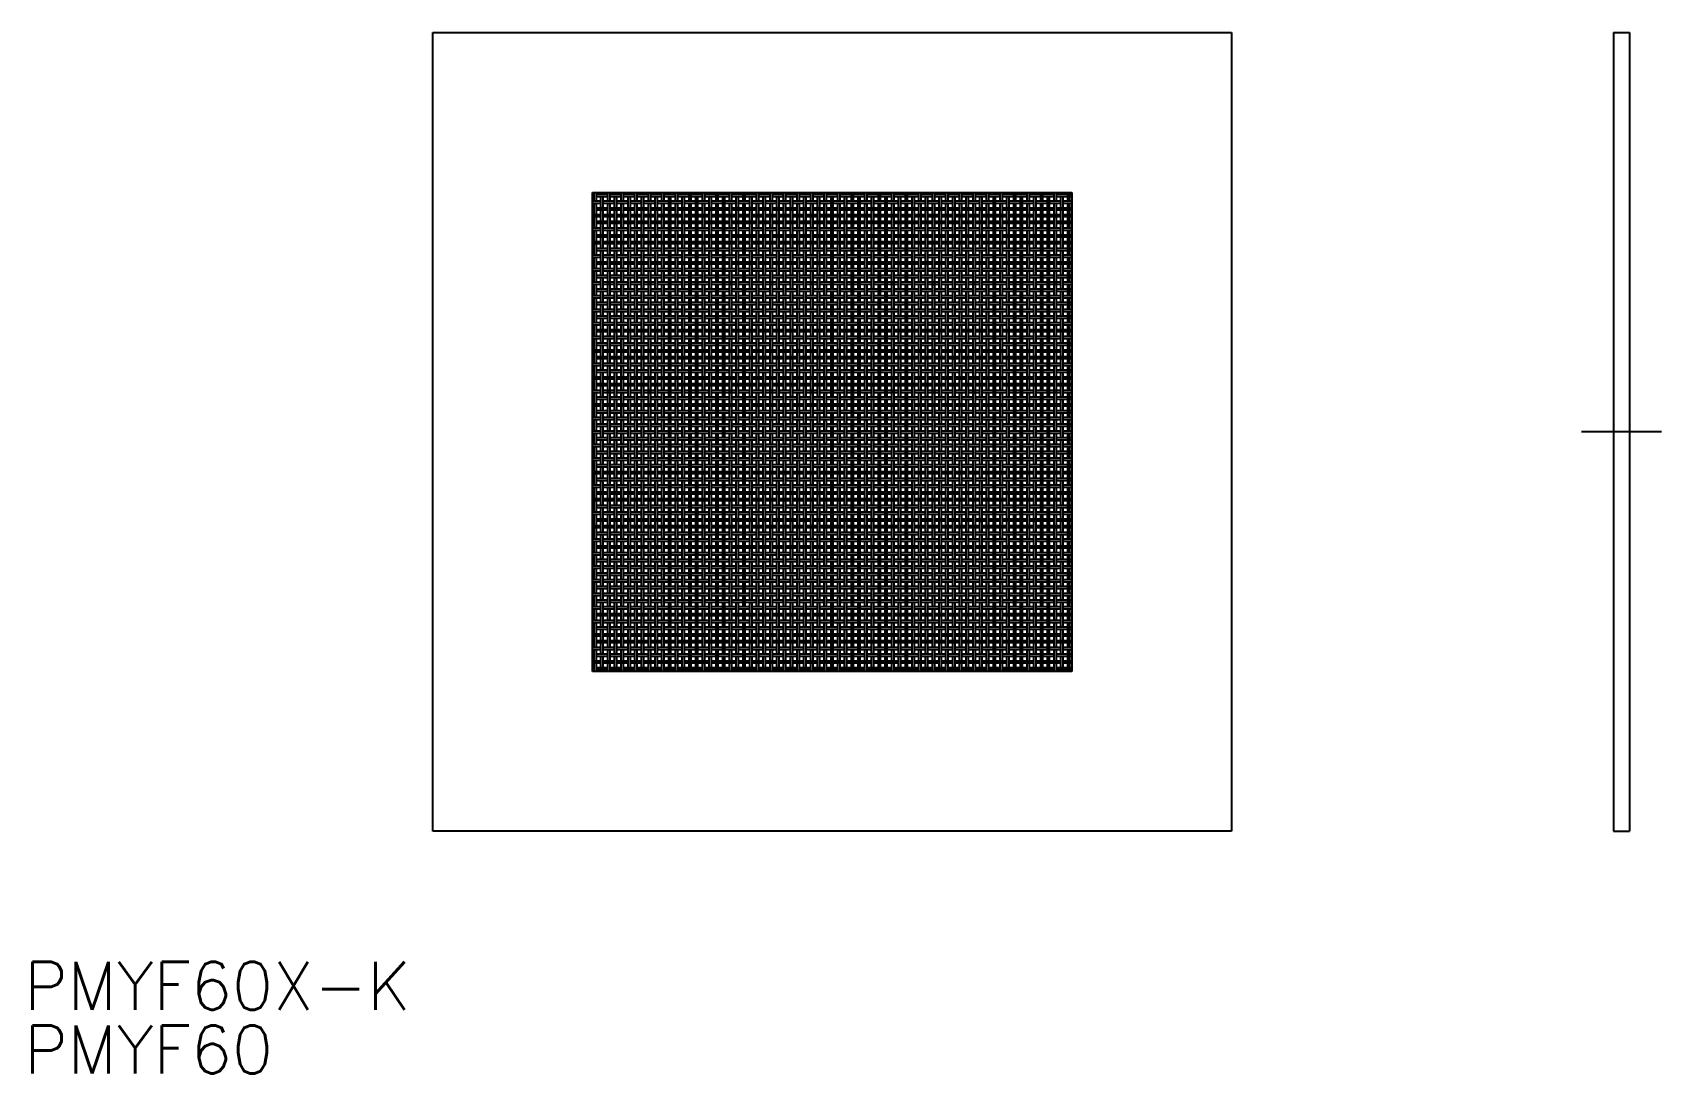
# Model space of a CAD drawing. Extents: x 1 to 102, y 0 to 65.
import ezdxf

# ---------------------------------------------------------------- set-up
doc = ezdxf.new("R2010")
doc.units = 0
doc.linetypes.add('CENTER', pattern=[50.8, 31.75, -6.35, 6.35, -6.35])
doc.layers.get('0').update_dxf_attribs({"linetype": 'CONTINUOUS'})
doc.layers.add('CENTER', color=1, linetype='CENTER')
doc.styles.get("Standard").update_dxf_attribs({"font": 'txt.shx', "height": 3, "bigfont": 'bigfont.shx'})

# ---------------------------------------------------------------- blocks, each defined once
blk = doc.blocks.new('*U3')
at = {"color": 7, "linetype": 'CONTINUOUS'}
blk.add_text('PMYF60X-K', height=3, dxfattribs=at).set_placement((0, 3.99))
blk = doc.blocks.new('*U4')
at = {"color": 7, "linetype": 'CONTINUOUS'}
blk.add_text('PMYF60', height=3, dxfattribs=at).set_placement((0, 0))

msp = doc.modelspace()

# ---------------------------------------------------------------- linework, layer by layer
at = {"color": 7, "linetype": 'CONTINUOUS'}
for p, q in [((25.56, 65.16), (75.56, 65.16)), ((25.56, 15.16), (25.56, 65.16)), ((75.56, 65.16), (75.56, 15.16)), ((99.46, 65.16), (99.46, 15.16)), ((99.46, 65.16), (100.46, 65.16)), ((100.46, 65.16), (100.46, 15.16)), ((35.56, 55.16), (65.56, 55.16)), ((35.56, 25.16), (35.56, 55.16)), ((35.67, 54.63), (35.67, 55.16)), ((35.81, 54.63), (35.81, 55.16)), ((36.09, 55.05), (36.09, 55.16)), ((36.23, 55.05), (36.23, 55.16)), ((36.52, 54.63), (36.52, 55.16)), ((36.66, 54.63), (36.66, 55.16)), ((36.94, 55.05), (36.94, 55.16)), ((37.08, 55.05), (37.08, 55.16)), ((37.36, 54.63), (37.36, 55.16)), ((37.5, 54.63), (37.5, 55.16)), ((37.79, 55.05), (37.79, 55.16)), ((37.93, 55.05), (37.93, 55.16)), ((38.21, 54.63), (38.21, 55.16)), ((38.35, 54.63), (38.35, 55.16)), ((38.63, 55.05), (38.63, 55.16)), ((38.77, 55.05), (38.77, 55.16)), ((39.06, 54.63), (39.06, 55.16)), ((39.2, 54.63), (39.2, 55.16)), ((39.48, 55.05), (39.48, 55.16)), ((39.62, 55.05), (39.62, 55.16)), ((39.9, 54.63), (39.9, 55.16)), ((40.04, 54.63), (40.04, 55.16)), ((40.33, 55.05), (40.33, 55.16)), ((40.47, 55.05), (40.47, 55.16)), ((40.75, 54.63), (40.75, 55.16)), ((40.89, 54.63), (40.89, 55.16)), ((41.17, 55.05), (41.17, 55.16)), ((41.31, 55.05), (41.31, 55.16)), ((41.6, 54.63), (41.6, 55.16)), ((41.74, 54.63), (41.74, 55.16)), ((42.02, 55.05), (42.02, 55.16)), ((42.16, 55.05), (42.16, 55.16)), ((42.44, 54.63), (42.44, 55.16)), ((42.58, 54.63), (42.58, 55.16)), ((42.87, 55.05), (42.87, 55.16)), ((43.01, 55.05), (43.01, 55.16)), ((43.29, 54.63), (43.29, 55.16)), ((43.43, 54.63), (43.43, 55.16)), ((43.71, 55.05), (43.71, 55.16)), ((43.85, 55.05), (43.85, 55.16)), ((44.14, 54.63), (44.14, 55.16)), ((44.28, 54.63), (44.28, 55.16)), ((44.56, 55.05), (44.56, 55.16)), ((44.7, 55.05), (44.7, 55.16)), ((44.98, 54.63), (44.98, 55.16)), ((45.12, 54.63), (45.12, 55.16)), ((45.41, 55.05), (45.41, 55.16)), ((45.55, 55.05), (45.55, 55.16)), ((45.83, 54.63), (45.83, 55.16)), ((45.97, 54.63), (45.97, 55.16)), ((46.25, 55.05), (46.25, 55.16)), ((46.39, 55.05), (46.39, 55.16)), ((46.68, 54.63), (46.68, 55.16)), ((46.82, 54.63), (46.82, 55.16)), ((47.1, 55.05), (47.1, 55.16)), ((47.24, 55.05), (47.24, 55.16)), ((47.52, 54.63), (47.52, 55.16)), ((47.66, 54.63), (47.66, 55.16)), ((47.95, 55.05), (47.95, 55.16)), ((48.09, 55.05), (48.09, 55.16)), ((48.37, 54.63), (48.37, 55.16)), ((48.51, 54.63), (48.51, 55.16)), ((48.79, 55.05), (48.79, 55.16)), ((48.93, 55.05), (48.93, 55.16)), ((49.22, 54.63), (49.22, 55.16)), ((49.36, 54.63), (49.36, 55.16)), ((49.64, 55.05), (49.64, 55.16)), ((49.78, 55.05), (49.78, 55.16)), ((50.06, 54.63), (50.06, 55.16)), ((50.2, 54.63), (50.2, 55.16)), ((50.49, 55.05), (50.49, 55.16)), ((50.63, 55.05), (50.63, 55.16)), ((50.91, 54.63), (50.91, 55.16)), ((51.05, 54.63), (51.05, 55.16)), ((51.33, 55.05), (51.33, 55.16)), ((51.47, 55.05), (51.47, 55.16)), ((51.76, 54.63), (51.76, 55.16)), ((51.9, 54.63), (51.9, 55.16)), ((52.18, 55.05), (52.18, 55.16)), ((52.32, 55.05), (52.32, 55.16)), ((52.6, 54.63), (52.6, 55.16)), ((52.74, 54.63), (52.74, 55.16)), ((53.03, 55.05), (53.03, 55.16)), ((53.17, 55.05), (53.17, 55.16)), ((53.45, 54.63), (53.45, 55.16)), ((53.59, 54.63), (53.59, 55.16)), ((53.87, 55.05), (53.87, 55.16)), ((54.01, 55.05), (54.01, 55.16)), ((54.3, 54.63), (54.3, 55.16)), ((54.44, 54.63), (54.44, 55.16)), ((54.72, 55.05), (54.72, 55.16)), ((54.86, 55.05), (54.86, 55.16)), ((55.14, 54.63), (55.14, 55.16)), ((55.28, 54.63), (55.28, 55.16)), ((55.57, 55.05), (55.57, 55.16)), ((55.71, 55.05), (55.71, 55.16)), ((55.99, 54.63), (55.99, 55.16)), ((56.13, 54.63), (56.13, 55.16)), ((56.41, 55.05), (56.41, 55.16)), ((56.55, 55.05), (56.55, 55.16)), ((56.84, 54.63), (56.84, 55.16)), ((56.98, 54.63), (56.98, 55.16)), ((57.26, 55.05), (57.26, 55.16)), ((57.4, 55.05), (57.4, 55.16)), ((57.68, 54.63), (57.68, 55.16)), ((57.82, 54.63), (57.82, 55.16)), ((58.11, 55.05), (58.11, 55.16)), ((58.25, 55.05), (58.25, 55.16)), ((58.53, 54.63), (58.53, 55.16)), ((58.67, 54.63), (58.67, 55.16)), ((58.95, 55.05), (58.95, 55.16)), ((59.09, 55.05), (59.09, 55.16)), ((59.38, 54.63), (59.38, 55.16)), ((59.52, 54.63), (59.52, 55.16)), ((59.8, 55.05), (59.8, 55.16)), ((59.94, 55.05), (59.94, 55.16)), ((60.22, 54.63), (60.22, 55.16)), ((60.36, 54.63), (60.36, 55.16)), ((60.65, 55.05), (60.65, 55.16)), ((60.79, 55.05), (60.79, 55.16)), ((61.07, 54.63), (61.07, 55.16)), ((61.21, 54.63), (61.21, 55.16)), ((61.49, 55.05), (61.49, 55.16)), ((61.63, 55.05), (61.63, 55.16)), ((61.92, 54.63), (61.92, 55.16)), ((62.06, 54.63), (62.06, 55.16)), ((62.34, 55.05), (62.34, 55.16)), ((62.48, 55.05), (62.48, 55.16)), ((62.76, 54.63), (62.76, 55.16)), ((62.9, 54.63), (62.9, 55.16)), ((63.19, 55.05), (63.19, 55.16)), ((63.33, 55.05), (63.33, 55.16)), ((63.61, 54.63), (63.61, 55.16)), ((63.75, 54.63), (63.75, 55.16)), ((64.03, 55.05), (64.03, 55.16)), ((64.17, 55.05), (64.17, 55.16)), ((64.46, 54.63), (64.46, 55.16)), ((64.6, 54.63), (64.6, 55.16)), ((64.88, 55.05), (64.88, 55.16)), ((65.02, 55.05), (65.02, 55.16)), ((65.3, 54.63), (65.3, 55.16)), ((65.44, 54.63), (65.44, 55.16)), ((65.56, 55.16), (65.56, 25.16)), ((35.56, 55.05), (35.67, 55.05)), ((35.56, 54.91), (35.67, 54.91)), ((35.56, 54.63), (36.09, 54.63)), ((35.56, 54.49), (36.09, 54.49)), ((35.56, 54.2), (35.67, 54.2)), ((35.56, 54.06), (35.67, 54.06)), ((35.67, 53.78), (35.67, 54.49)), ((35.81, 55.05), (36.52, 55.05)), ((35.81, 54.91), (36.52, 54.91)), ((35.81, 53.78), (35.81, 54.49)), ((35.81, 54.2), (36.52, 54.2)), ((35.81, 54.06), (36.52, 54.06)), ((36.09, 54.2), (36.09, 54.91)), ((36.09, 53.36), (36.09, 54.06)), ((36.23, 54.2), (36.23, 54.91)), ((36.23, 54.63), (36.94, 54.63)), ((36.23, 54.49), (36.94, 54.49)), ((36.23, 53.36), (36.23, 54.06)), ((36.52, 53.78), (36.52, 54.49)), ((36.66, 55.05), (37.36, 55.05)), ((36.66, 54.91), (37.36, 54.91)), ((36.66, 53.78), (36.66, 54.49)), ((36.66, 54.2), (37.36, 54.2)), ((36.66, 54.06), (37.36, 54.06)), ((36.94, 54.2), (36.94, 54.91)), ((36.94, 53.36), (36.94, 54.06)), ((37.08, 54.2), (37.08, 54.91)), ((37.08, 54.63), (37.79, 54.63)), ((37.08, 54.49), (37.79, 54.49)), ((37.08, 53.36), (37.08, 54.06)), ((37.36, 53.78), (37.36, 54.49)), ((37.5, 55.05), (38.21, 55.05)), ((37.5, 54.91), (38.21, 54.91)), ((37.5, 53.78), (37.5, 54.49)), ((37.5, 54.2), (38.21, 54.2)), ((37.5, 54.06), (38.21, 54.06)), ((37.79, 54.2), (37.79, 54.91)), ((37.79, 53.36), (37.79, 54.06)), ((37.93, 54.2), (37.93, 54.91)), ((37.93, 54.63), (38.63, 54.63)), ((37.93, 54.49), (38.63, 54.49)), ((37.93, 53.36), (37.93, 54.06)), ((38.21, 53.78), (38.21, 54.49)), ((38.35, 55.05), (39.06, 55.05)), ((38.35, 54.91), (39.06, 54.91)), ((38.35, 53.78), (38.35, 54.49)), ((38.35, 54.2), (39.06, 54.2)), ((38.35, 54.06), (39.06, 54.06)), ((38.63, 54.2), (38.63, 54.91)), ((38.63, 53.36), (38.63, 54.06)), ((38.77, 54.2), (38.77, 54.91)), ((38.77, 54.63), (39.48, 54.63)), ((38.77, 54.49), (39.48, 54.49)), ((38.77, 53.36), (38.77, 54.06)), ((39.06, 53.78), (39.06, 54.49)), ((39.2, 55.05), (39.9, 55.05)), ((39.2, 54.91), (39.9, 54.91)), ((39.2, 53.78), (39.2, 54.49)), ((39.2, 54.2), (39.9, 54.2)), ((39.2, 54.06), (39.9, 54.06)), ((39.48, 54.2), (39.48, 54.91)), ((39.48, 53.36), (39.48, 54.06)), ((39.62, 54.2), (39.62, 54.91)), ((39.62, 54.63), (40.33, 54.63)), ((39.62, 54.49), (40.33, 54.49)), ((39.62, 53.36), (39.62, 54.06)), ((39.9, 53.78), (39.9, 54.49)), ((40.04, 55.05), (40.75, 55.05)), ((40.04, 54.91), (40.75, 54.91)), ((40.04, 53.78), (40.04, 54.49)), ((40.04, 54.2), (40.75, 54.2)), ((40.04, 54.06), (40.75, 54.06)), ((40.33, 54.2), (40.33, 54.91)), ((40.33, 53.36), (40.33, 54.06)), ((40.47, 54.2), (40.47, 54.91)), ((40.47, 54.63), (41.17, 54.63)), ((40.47, 54.49), (41.17, 54.49)), ((40.47, 53.36), (40.47, 54.06)), ((40.75, 53.78), (40.75, 54.49)), ((40.89, 55.05), (41.6, 55.05)), ((40.89, 54.91), (41.6, 54.91)), ((40.89, 53.78), (40.89, 54.49)), ((40.89, 54.2), (41.6, 54.2)), ((40.89, 54.06), (41.6, 54.06)), ((41.17, 54.2), (41.17, 54.91)), ((41.17, 53.36), (41.17, 54.06)), ((41.31, 54.2), (41.31, 54.91)), ((41.31, 54.63), (42.02, 54.63)), ((41.31, 54.49), (42.02, 54.49)), ((41.31, 53.36), (41.31, 54.06)), ((41.6, 53.78), (41.6, 54.49)), ((41.74, 55.05), (42.44, 55.05)), ((41.74, 54.91), (42.44, 54.91)), ((41.74, 53.78), (41.74, 54.49)), ((41.74, 54.2), (42.44, 54.2)), ((41.74, 54.06), (42.44, 54.06)), ((42.02, 54.2), (42.02, 54.91)), ((42.02, 53.36), (42.02, 54.06)), ((42.16, 54.2), (42.16, 54.91)), ((42.16, 54.63), (42.87, 54.63)), ((42.16, 54.49), (42.87, 54.49)), ((42.16, 53.36), (42.16, 54.06)), ((42.44, 53.78), (42.44, 54.49)), ((42.58, 55.05), (43.29, 55.05)), ((42.58, 54.91), (43.29, 54.91)), ((42.58, 53.78), (42.58, 54.49)), ((42.58, 54.2), (43.29, 54.2)), ((42.58, 54.06), (43.29, 54.06)), ((42.87, 54.2), (42.87, 54.91)), ((42.87, 53.36), (42.87, 54.06)), ((43.01, 54.2), (43.01, 54.91)), ((43.01, 54.63), (43.71, 54.63)), ((43.01, 54.49), (43.71, 54.49)), ((43.01, 53.36), (43.01, 54.06)), ((43.29, 53.78), (43.29, 54.49)), ((43.43, 55.05), (44.14, 55.05)), ((43.43, 54.91), (44.14, 54.91)), ((43.43, 53.78), (43.43, 54.49)), ((43.43, 54.2), (44.14, 54.2)), ((43.43, 54.06), (44.14, 54.06)), ((43.71, 54.2), (43.71, 54.91)), ((43.71, 53.36), (43.71, 54.06)), ((43.85, 54.2), (43.85, 54.91)), ((43.85, 54.63), (44.56, 54.63)), ((43.85, 54.49), (44.56, 54.49)), ((43.85, 53.36), (43.85, 54.06)), ((44.14, 53.78), (44.14, 54.49)), ((44.28, 55.05), (44.98, 55.05)), ((44.28, 54.91), (44.98, 54.91)), ((44.28, 53.78), (44.28, 54.49)), ((44.28, 54.2), (44.98, 54.2)), ((44.28, 54.06), (44.98, 54.06)), ((44.56, 54.2), (44.56, 54.91)), ((44.56, 53.36), (44.56, 54.06)), ((44.7, 54.2), (44.7, 54.91)), ((44.7, 54.63), (45.41, 54.63)), ((44.7, 54.49), (45.41, 54.49)), ((44.7, 53.36), (44.7, 54.06)), ((44.98, 53.78), (44.98, 54.49)), ((45.12, 55.05), (45.83, 55.05)), ((45.12, 54.91), (45.83, 54.91)), ((45.12, 53.78), (45.12, 54.49)), ((45.12, 54.2), (45.83, 54.2)), ((45.12, 54.06), (45.83, 54.06)), ((45.41, 54.2), (45.41, 54.91)), ((45.41, 53.36), (45.41, 54.06)), ((45.55, 54.2), (45.55, 54.91)), ((45.55, 54.63), (46.25, 54.63)), ((45.55, 54.49), (46.25, 54.49)), ((45.55, 53.36), (45.55, 54.06)), ((45.83, 53.78), (45.83, 54.49)), ((45.97, 55.05), (46.68, 55.05)), ((45.97, 54.91), (46.68, 54.91)), ((45.97, 53.78), (45.97, 54.49)), ((45.97, 54.2), (46.68, 54.2)), ((45.97, 54.06), (46.68, 54.06)), ((46.25, 54.2), (46.25, 54.91)), ((46.25, 53.36), (46.25, 54.06)), ((46.39, 54.2), (46.39, 54.91)), ((46.39, 54.63), (47.1, 54.63)), ((46.39, 54.49), (47.1, 54.49)), ((46.39, 53.36), (46.39, 54.06)), ((46.68, 53.78), (46.68, 54.49)), ((46.82, 55.05), (47.52, 55.05)), ((46.82, 54.91), (47.52, 54.91)), ((46.82, 53.78), (46.82, 54.49)), ((46.82, 54.2), (47.52, 54.2)), ((46.82, 54.06), (47.52, 54.06)), ((47.1, 54.2), (47.1, 54.91)), ((47.1, 53.36), (47.1, 54.06)), ((47.24, 54.2), (47.24, 54.91)), ((47.24, 54.63), (47.95, 54.63)), ((47.24, 54.49), (47.95, 54.49)), ((47.24, 53.36), (47.24, 54.06)), ((47.52, 53.78), (47.52, 54.49)), ((47.66, 55.05), (48.37, 55.05)), ((47.66, 54.91), (48.37, 54.91)), ((47.66, 53.78), (47.66, 54.49)), ((47.66, 54.2), (48.37, 54.2)), ((47.66, 54.06), (48.37, 54.06)), ((47.95, 54.2), (47.95, 54.91)), ((47.95, 53.36), (47.95, 54.06)), ((48.09, 54.2), (48.09, 54.91)), ((48.09, 54.63), (48.79, 54.63)), ((48.09, 54.49), (48.79, 54.49)), ((48.09, 53.36), (48.09, 54.06)), ((48.37, 53.78), (48.37, 54.49)), ((48.51, 55.05), (49.22, 55.05)), ((48.51, 54.91), (49.22, 54.91)), ((48.51, 53.78), (48.51, 54.49)), ((48.51, 54.2), (49.22, 54.2)), ((48.51, 54.06), (49.22, 54.06)), ((48.79, 54.2), (48.79, 54.91)), ((48.79, 53.36), (48.79, 54.06)), ((48.93, 54.2), (48.93, 54.91)), ((48.93, 54.63), (49.64, 54.63)), ((48.93, 54.49), (49.64, 54.49)), ((48.93, 53.36), (48.93, 54.06)), ((49.22, 53.78), (49.22, 54.49)), ((49.36, 55.05), (50.06, 55.05)), ((49.36, 54.91), (50.06, 54.91)), ((49.36, 53.78), (49.36, 54.49)), ((49.36, 54.2), (50.06, 54.2)), ((49.36, 54.06), (50.06, 54.06)), ((49.64, 54.2), (49.64, 54.91)), ((49.64, 53.36), (49.64, 54.06)), ((49.78, 54.2), (49.78, 54.91)), ((49.78, 54.63), (50.49, 54.63)), ((49.78, 54.49), (50.49, 54.49)), ((49.78, 53.36), (49.78, 54.06)), ((50.06, 53.78), (50.06, 54.49)), ((50.2, 55.05), (50.91, 55.05)), ((50.2, 54.91), (50.91, 54.91)), ((50.2, 53.78), (50.2, 54.49)), ((50.2, 54.2), (50.91, 54.2)), ((50.2, 54.06), (50.91, 54.06)), ((50.49, 54.2), (50.49, 54.91)), ((50.49, 53.36), (50.49, 54.06)), ((50.63, 54.2), (50.63, 54.91)), ((50.63, 54.63), (51.33, 54.63)), ((50.63, 54.49), (51.33, 54.49)), ((50.63, 53.36), (50.63, 54.06)), ((50.91, 53.78), (50.91, 54.49)), ((51.05, 55.05), (51.76, 55.05)), ((51.05, 54.91), (51.76, 54.91)), ((51.05, 53.78), (51.05, 54.49)), ((51.05, 54.2), (51.76, 54.2)), ((51.05, 54.06), (51.76, 54.06)), ((51.33, 54.2), (51.33, 54.91)), ((51.33, 53.36), (51.33, 54.06)), ((51.47, 54.2), (51.47, 54.91)), ((51.47, 54.63), (52.18, 54.63)), ((51.47, 54.49), (52.18, 54.49)), ((51.47, 53.36), (51.47, 54.06)), ((51.76, 53.78), (51.76, 54.49)), ((51.9, 55.05), (52.6, 55.05)), ((51.9, 54.91), (52.6, 54.91)), ((51.9, 53.78), (51.9, 54.49)), ((51.9, 54.2), (52.6, 54.2)), ((51.9, 54.06), (52.6, 54.06)), ((52.18, 54.2), (52.18, 54.91)), ((52.18, 53.36), (52.18, 54.06)), ((52.32, 54.2), (52.32, 54.91)), ((52.32, 54.63), (53.03, 54.63)), ((52.32, 54.49), (53.03, 54.49)), ((52.32, 53.36), (52.32, 54.06)), ((52.6, 53.78), (52.6, 54.49)), ((52.74, 55.05), (53.45, 55.05)), ((52.74, 54.91), (53.45, 54.91)), ((52.74, 53.78), (52.74, 54.49)), ((52.74, 54.2), (53.45, 54.2)), ((52.74, 54.06), (53.45, 54.06)), ((53.03, 54.2), (53.03, 54.91)), ((53.03, 53.36), (53.03, 54.06)), ((53.17, 54.2), (53.17, 54.91)), ((53.17, 54.63), (53.87, 54.63)), ((53.17, 54.49), (53.87, 54.49)), ((53.17, 53.36), (53.17, 54.06)), ((53.45, 53.78), (53.45, 54.49)), ((53.59, 55.05), (54.3, 55.05)), ((53.59, 54.91), (54.3, 54.91)), ((53.59, 53.78), (53.59, 54.49)), ((53.59, 54.2), (54.3, 54.2)), ((53.59, 54.06), (54.3, 54.06)), ((53.87, 54.2), (53.87, 54.91)), ((53.87, 53.36), (53.87, 54.06)), ((54.01, 54.2), (54.01, 54.91)), ((54.01, 54.63), (54.72, 54.63)), ((54.01, 54.49), (54.72, 54.49)), ((54.01, 53.36), (54.01, 54.06)), ((54.3, 53.78), (54.3, 54.49)), ((54.44, 55.05), (55.14, 55.05)), ((54.44, 54.91), (55.14, 54.91)), ((54.44, 53.78), (54.44, 54.49)), ((54.44, 54.2), (55.14, 54.2)), ((54.44, 54.06), (55.14, 54.06)), ((54.72, 54.2), (54.72, 54.91)), ((54.72, 53.36), (54.72, 54.06)), ((54.86, 54.2), (54.86, 54.91)), ((54.86, 54.63), (55.57, 54.63)), ((54.86, 54.49), (55.57, 54.49)), ((54.86, 53.36), (54.86, 54.06)), ((55.14, 53.78), (55.14, 54.49)), ((55.28, 55.05), (55.99, 55.05)), ((55.28, 54.91), (55.99, 54.91)), ((55.28, 53.78), (55.28, 54.49)), ((55.28, 54.2), (55.99, 54.2)), ((55.28, 54.06), (55.99, 54.06)), ((55.57, 54.2), (55.57, 54.91)), ((55.57, 53.36), (55.57, 54.06)), ((55.71, 54.2), (55.71, 54.91)), ((55.71, 54.63), (56.41, 54.63)), ((55.71, 54.49), (56.41, 54.49)), ((55.71, 53.36), (55.71, 54.06)), ((55.99, 53.78), (55.99, 54.49)), ((56.13, 55.05), (56.84, 55.05)), ((56.13, 54.91), (56.84, 54.91)), ((56.13, 53.78), (56.13, 54.49)), ((56.13, 54.2), (56.84, 54.2)), ((56.13, 54.06), (56.84, 54.06)), ((56.41, 54.2), (56.41, 54.91)), ((56.41, 53.36), (56.41, 54.06)), ((56.55, 54.2), (56.55, 54.91)), ((56.55, 54.63), (57.26, 54.63)), ((56.55, 54.49), (57.26, 54.49)), ((56.55, 53.36), (56.55, 54.06)), ((56.84, 53.78), (56.84, 54.49)), ((56.98, 55.05), (57.68, 55.05)), ((56.98, 54.91), (57.68, 54.91)), ((56.98, 53.78), (56.98, 54.49)), ((56.98, 54.2), (57.68, 54.2)), ((56.98, 54.06), (57.68, 54.06)), ((57.26, 54.2), (57.26, 54.91)), ((57.26, 53.36), (57.26, 54.06)), ((57.4, 54.2), (57.4, 54.91)), ((57.4, 54.63), (58.11, 54.63)), ((57.4, 54.49), (58.11, 54.49)), ((57.4, 53.36), (57.4, 54.06)), ((57.68, 53.78), (57.68, 54.49)), ((57.82, 55.05), (58.53, 55.05)), ((57.82, 54.91), (58.53, 54.91)), ((57.82, 53.78), (57.82, 54.49)), ((57.82, 54.2), (58.53, 54.2)), ((57.82, 54.06), (58.53, 54.06)), ((58.11, 54.2), (58.11, 54.91)), ((58.11, 53.36), (58.11, 54.06)), ((58.25, 54.2), (58.25, 54.91)), ((58.25, 54.63), (58.95, 54.63)), ((58.25, 54.49), (58.95, 54.49)), ((58.25, 53.36), (58.25, 54.06)), ((58.53, 53.78), (58.53, 54.49)), ((58.67, 55.05), (59.38, 55.05)), ((58.67, 54.91), (59.38, 54.91)), ((58.67, 53.78), (58.67, 54.49)), ((58.67, 54.2), (59.38, 54.2)), ((58.67, 54.06), (59.38, 54.06)), ((58.95, 54.2), (58.95, 54.91)), ((58.95, 53.36), (58.95, 54.06)), ((59.09, 54.2), (59.09, 54.91)), ((59.09, 54.63), (59.8, 54.63)), ((59.09, 54.49), (59.8, 54.49)), ((59.09, 53.36), (59.09, 54.06)), ((59.38, 53.78), (59.38, 54.49)), ((59.52, 55.05), (60.22, 55.05)), ((59.52, 54.91), (60.22, 54.91)), ((59.52, 53.78), (59.52, 54.49)), ((59.52, 54.2), (60.22, 54.2)), ((59.52, 54.06), (60.22, 54.06)), ((59.8, 54.2), (59.8, 54.91)), ((59.8, 53.36), (59.8, 54.06)), ((59.94, 54.2), (59.94, 54.91)), ((59.94, 54.63), (60.65, 54.63)), ((59.94, 54.49), (60.65, 54.49)), ((59.94, 53.36), (59.94, 54.06)), ((60.22, 53.78), (60.22, 54.49)), ((60.36, 55.05), (61.07, 55.05)), ((60.36, 54.91), (61.07, 54.91)), ((60.36, 53.78), (60.36, 54.49)), ((60.36, 54.2), (61.07, 54.2)), ((60.36, 54.06), (61.07, 54.06)), ((60.65, 54.2), (60.65, 54.91)), ((60.65, 53.36), (60.65, 54.06)), ((60.79, 54.2), (60.79, 54.91)), ((60.79, 54.63), (61.49, 54.63)), ((60.79, 54.49), (61.49, 54.49)), ((60.79, 53.36), (60.79, 54.06)), ((61.07, 53.78), (61.07, 54.49)), ((61.21, 55.05), (61.92, 55.05)), ((61.21, 54.91), (61.92, 54.91)), ((61.21, 53.78), (61.21, 54.49)), ((61.21, 54.2), (61.92, 54.2)), ((61.21, 54.06), (61.92, 54.06)), ((61.49, 54.2), (61.49, 54.91)), ((61.49, 53.36), (61.49, 54.06)), ((61.63, 54.2), (61.63, 54.91)), ((61.63, 54.63), (62.34, 54.63)), ((61.63, 54.49), (62.34, 54.49)), ((61.63, 53.36), (61.63, 54.06)), ((61.92, 53.78), (61.92, 54.49)), ((62.06, 55.05), (62.76, 55.05)), ((62.06, 54.91), (62.76, 54.91)), ((62.06, 53.78), (62.06, 54.49)), ((62.06, 54.2), (62.76, 54.2)), ((62.06, 54.06), (62.76, 54.06)), ((62.34, 54.2), (62.34, 54.91)), ((62.34, 53.36), (62.34, 54.06)), ((62.48, 54.2), (62.48, 54.91)), ((62.48, 54.63), (63.19, 54.63)), ((62.48, 54.49), (63.19, 54.49)), ((62.48, 53.36), (62.48, 54.06)), ((62.76, 53.78), (62.76, 54.49)), ((62.9, 55.05), (63.61, 55.05)), ((62.9, 54.91), (63.61, 54.91)), ((62.9, 53.78), (62.9, 54.49)), ((62.9, 54.2), (63.61, 54.2)), ((62.9, 54.06), (63.61, 54.06)), ((63.19, 54.2), (63.19, 54.91)), ((63.19, 53.36), (63.19, 54.06)), ((63.33, 54.2), (63.33, 54.91)), ((63.33, 54.63), (64.03, 54.63)), ((63.33, 54.49), (64.03, 54.49)), ((63.33, 53.36), (63.33, 54.06)), ((63.61, 53.78), (63.61, 54.49)), ((63.75, 55.05), (64.46, 55.05)), ((63.75, 54.91), (64.46, 54.91)), ((63.75, 53.78), (63.75, 54.49)), ((63.75, 54.2), (64.46, 54.2)), ((63.75, 54.06), (64.46, 54.06)), ((64.03, 54.2), (64.03, 54.91)), ((64.03, 53.36), (64.03, 54.06)), ((64.17, 54.2), (64.17, 54.91)), ((64.17, 54.63), (64.88, 54.63)), ((64.17, 54.49), (64.88, 54.49)), ((64.17, 53.36), (64.17, 54.06)), ((64.46, 53.78), (64.46, 54.49)), ((64.6, 55.05), (65.3, 55.05)), ((64.6, 54.91), (65.3, 54.91)), ((64.6, 53.78), (64.6, 54.49)), ((64.6, 54.2), (65.3, 54.2)), ((64.6, 54.06), (65.3, 54.06)), ((64.88, 54.2), (64.88, 54.91)), ((64.88, 53.36), (64.88, 54.06)), ((65.02, 54.2), (65.02, 54.91)), ((65.02, 54.63), (65.56, 54.63)), ((65.02, 54.49), (65.56, 54.49)), ((65.02, 53.36), (65.02, 54.06)), ((65.3, 53.78), (65.3, 54.49)), ((65.44, 55.05), (65.56, 55.05)), ((65.44, 54.91), (65.56, 54.91)), ((65.44, 53.78), (65.44, 54.49)), ((65.44, 54.2), (65.56, 54.2)), ((65.44, 54.06), (65.56, 54.06)), ((35.56, 53.78), (36.09, 53.78)), ((35.56, 53.64), (36.09, 53.64)), ((35.56, 53.36), (35.67, 53.36)), ((35.56, 53.22), (35.67, 53.22)), ((35.67, 52.93), (35.67, 53.64)), ((35.81, 52.93), (35.81, 53.64)), ((35.81, 53.36), (36.52, 53.36)), ((35.81, 53.22), (36.52, 53.22)), ((36.09, 52.51), (36.09, 53.22)), ((36.23, 53.78), (36.94, 53.78)), ((36.23, 53.64), (36.94, 53.64)), ((36.23, 52.51), (36.23, 53.22)), ((36.52, 52.93), (36.52, 53.64)), ((36.66, 52.93), (36.66, 53.64)), ((36.66, 53.36), (37.36, 53.36)), ((36.66, 53.22), (37.36, 53.22)), ((36.94, 52.51), (36.94, 53.22)), ((37.08, 53.78), (37.79, 53.78)), ((37.08, 53.64), (37.79, 53.64)), ((37.08, 52.51), (37.08, 53.22)), ((37.36, 52.93), (37.36, 53.64)), ((37.5, 52.93), (37.5, 53.64)), ((37.5, 53.36), (38.21, 53.36)), ((37.5, 53.22), (38.21, 53.22)), ((37.79, 52.51), (37.79, 53.22)), ((37.93, 53.78), (38.63, 53.78)), ((37.93, 53.64), (38.63, 53.64)), ((37.93, 52.51), (37.93, 53.22)), ((38.21, 52.93), (38.21, 53.64)), ((38.35, 52.93), (38.35, 53.64)), ((38.35, 53.36), (39.06, 53.36)), ((38.35, 53.22), (39.06, 53.22)), ((38.63, 52.51), (38.63, 53.22)), ((38.77, 53.78), (39.48, 53.78)), ((38.77, 53.64), (39.48, 53.64)), ((38.77, 52.51), (38.77, 53.22)), ((39.06, 52.93), (39.06, 53.64)), ((39.2, 52.93), (39.2, 53.64)), ((39.2, 53.36), (39.9, 53.36)), ((39.2, 53.22), (39.9, 53.22)), ((39.48, 52.51), (39.48, 53.22)), ((39.62, 53.78), (40.33, 53.78)), ((39.62, 53.64), (40.33, 53.64)), ((39.62, 52.51), (39.62, 53.22)), ((39.9, 52.93), (39.9, 53.64)), ((40.04, 52.93), (40.04, 53.64)), ((40.04, 53.36), (40.75, 53.36)), ((40.04, 53.22), (40.75, 53.22)), ((40.33, 52.51), (40.33, 53.22)), ((40.47, 53.78), (41.17, 53.78)), ((40.47, 53.64), (41.17, 53.64)), ((40.47, 52.51), (40.47, 53.22)), ((40.75, 52.93), (40.75, 53.64)), ((40.89, 52.93), (40.89, 53.64)), ((40.89, 53.36), (41.6, 53.36)), ((40.89, 53.22), (41.6, 53.22)), ((41.17, 52.51), (41.17, 53.22)), ((41.31, 53.78), (42.02, 53.78)), ((41.31, 53.64), (42.02, 53.64)), ((41.31, 52.51), (41.31, 53.22)), ((41.6, 52.93), (41.6, 53.64)), ((41.74, 52.93), (41.74, 53.64)), ((41.74, 53.36), (42.44, 53.36)), ((41.74, 53.22), (42.44, 53.22)), ((42.02, 52.51), (42.02, 53.22)), ((42.16, 53.78), (42.87, 53.78)), ((42.16, 53.64), (42.87, 53.64)), ((42.16, 52.51), (42.16, 53.22)), ((42.44, 52.93), (42.44, 53.64)), ((42.58, 52.93), (42.58, 53.64)), ((42.58, 53.36), (43.29, 53.36)), ((42.58, 53.22), (43.29, 53.22)), ((42.87, 52.51), (42.87, 53.22)), ((43.01, 53.78), (43.71, 53.78)), ((43.01, 53.64), (43.71, 53.64)), ((43.01, 52.51), (43.01, 53.22)), ((43.29, 52.93), (43.29, 53.64)), ((43.43, 52.93), (43.43, 53.64)), ((43.43, 53.36), (44.14, 53.36)), ((43.43, 53.22), (44.14, 53.22)), ((43.71, 52.51), (43.71, 53.22)), ((43.85, 53.78), (44.56, 53.78)), ((43.85, 53.64), (44.56, 53.64)), ((43.85, 52.51), (43.85, 53.22)), ((44.14, 52.93), (44.14, 53.64)), ((44.28, 52.93), (44.28, 53.64)), ((44.28, 53.36), (44.98, 53.36)), ((44.28, 53.22), (44.98, 53.22)), ((44.56, 52.51), (44.56, 53.22)), ((44.7, 53.78), (45.41, 53.78)), ((44.7, 53.64), (45.41, 53.64)), ((44.7, 52.51), (44.7, 53.22)), ((44.98, 52.93), (44.98, 53.64)), ((45.12, 52.93), (45.12, 53.64)), ((45.12, 53.36), (45.83, 53.36)), ((45.12, 53.22), (45.83, 53.22)), ((45.41, 52.51), (45.41, 53.22)), ((45.55, 53.78), (46.25, 53.78)), ((45.55, 53.64), (46.25, 53.64)), ((45.55, 52.51), (45.55, 53.22)), ((45.83, 52.93), (45.83, 53.64)), ((45.97, 52.93), (45.97, 53.64)), ((45.97, 53.36), (46.68, 53.36)), ((45.97, 53.22), (46.68, 53.22)), ((46.25, 52.51), (46.25, 53.22)), ((46.39, 53.78), (47.1, 53.78)), ((46.39, 53.64), (47.1, 53.64)), ((46.39, 52.51), (46.39, 53.22)), ((46.68, 52.93), (46.68, 53.64)), ((46.82, 52.93), (46.82, 53.64)), ((46.82, 53.36), (47.52, 53.36)), ((46.82, 53.22), (47.52, 53.22)), ((47.1, 52.51), (47.1, 53.22)), ((47.24, 53.78), (47.95, 53.78)), ((47.24, 53.64), (47.95, 53.64)), ((47.24, 52.51), (47.24, 53.22)), ((47.52, 52.93), (47.52, 53.64)), ((47.66, 52.93), (47.66, 53.64)), ((47.66, 53.36), (48.37, 53.36)), ((47.66, 53.22), (48.37, 53.22)), ((47.95, 52.51), (47.95, 53.22)), ((48.09, 53.78), (48.79, 53.78)), ((48.09, 53.64), (48.79, 53.64)), ((48.09, 52.51), (48.09, 53.22)), ((48.37, 52.93), (48.37, 53.64)), ((48.51, 52.93), (48.51, 53.64)), ((48.51, 53.36), (49.22, 53.36)), ((48.51, 53.22), (49.22, 53.22)), ((48.79, 52.51), (48.79, 53.22)), ((48.93, 53.78), (49.64, 53.78)), ((48.93, 53.64), (49.64, 53.64)), ((48.93, 52.51), (48.93, 53.22)), ((49.22, 52.93), (49.22, 53.64)), ((49.36, 52.93), (49.36, 53.64)), ((49.36, 53.36), (50.06, 53.36)), ((49.36, 53.22), (50.06, 53.22)), ((49.64, 52.51), (49.64, 53.22)), ((49.78, 53.78), (50.49, 53.78)), ((49.78, 53.64), (50.49, 53.64)), ((49.78, 52.51), (49.78, 53.22)), ((50.06, 52.93), (50.06, 53.64)), ((50.2, 52.93), (50.2, 53.64)), ((50.2, 53.36), (50.91, 53.36)), ((50.2, 53.22), (50.91, 53.22)), ((50.49, 52.51), (50.49, 53.22)), ((50.63, 53.78), (51.33, 53.78)), ((50.63, 53.64), (51.33, 53.64)), ((50.63, 52.51), (50.63, 53.22)), ((50.91, 52.93), (50.91, 53.64)), ((51.05, 52.93), (51.05, 53.64)), ((51.05, 53.36), (51.76, 53.36)), ((51.05, 53.22), (51.76, 53.22)), ((51.33, 52.51), (51.33, 53.22)), ((51.47, 53.78), (52.18, 53.78)), ((51.47, 53.64), (52.18, 53.64)), ((51.47, 52.51), (51.47, 53.22)), ((51.76, 52.93), (51.76, 53.64)), ((51.9, 52.93), (51.9, 53.64)), ((51.9, 53.36), (52.6, 53.36)), ((51.9, 53.22), (52.6, 53.22)), ((52.18, 52.51), (52.18, 53.22)), ((52.32, 53.78), (53.03, 53.78)), ((52.32, 53.64), (53.03, 53.64)), ((52.32, 52.51), (52.32, 53.22)), ((52.6, 52.93), (52.6, 53.64)), ((52.74, 52.93), (52.74, 53.64)), ((52.74, 53.36), (53.45, 53.36)), ((52.74, 53.22), (53.45, 53.22)), ((53.03, 52.51), (53.03, 53.22)), ((53.17, 53.78), (53.87, 53.78)), ((53.17, 53.64), (53.87, 53.64)), ((53.17, 52.51), (53.17, 53.22)), ((53.45, 52.93), (53.45, 53.64)), ((53.59, 52.93), (53.59, 53.64)), ((53.59, 53.36), (54.3, 53.36)), ((53.59, 53.22), (54.3, 53.22)), ((53.87, 52.51), (53.87, 53.22)), ((54.01, 53.78), (54.72, 53.78)), ((54.01, 53.64), (54.72, 53.64)), ((54.01, 52.51), (54.01, 53.22)), ((54.3, 52.93), (54.3, 53.64)), ((54.44, 52.93), (54.44, 53.64)), ((54.44, 53.36), (55.14, 53.36)), ((54.44, 53.22), (55.14, 53.22)), ((54.72, 52.51), (54.72, 53.22)), ((54.86, 53.78), (55.57, 53.78)), ((54.86, 53.64), (55.57, 53.64)), ((54.86, 52.51), (54.86, 53.22)), ((55.14, 52.93), (55.14, 53.64)), ((55.28, 52.93), (55.28, 53.64)), ((55.28, 53.36), (55.99, 53.36)), ((55.28, 53.22), (55.99, 53.22)), ((55.57, 52.51), (55.57, 53.22)), ((55.71, 53.78), (56.41, 53.78)), ((55.71, 53.64), (56.41, 53.64)), ((55.71, 52.51), (55.71, 53.22)), ((55.99, 52.93), (55.99, 53.64)), ((56.13, 52.93), (56.13, 53.64)), ((56.13, 53.36), (56.84, 53.36)), ((56.13, 53.22), (56.84, 53.22)), ((56.41, 52.51), (56.41, 53.22)), ((56.55, 53.78), (57.26, 53.78)), ((56.55, 53.64), (57.26, 53.64)), ((56.55, 52.51), (56.55, 53.22)), ((56.84, 52.93), (56.84, 53.64)), ((56.98, 52.93), (56.98, 53.64)), ((56.98, 53.36), (57.68, 53.36)), ((56.98, 53.22), (57.68, 53.22)), ((57.26, 52.51), (57.26, 53.22)), ((57.4, 53.78), (58.11, 53.78)), ((57.4, 53.64), (58.11, 53.64)), ((57.4, 52.51), (57.4, 53.22)), ((57.68, 52.93), (57.68, 53.64)), ((57.82, 52.93), (57.82, 53.64)), ((57.82, 53.36), (58.53, 53.36)), ((57.82, 53.22), (58.53, 53.22)), ((58.11, 52.51), (58.11, 53.22)), ((58.25, 53.78), (58.95, 53.78)), ((58.25, 53.64), (58.95, 53.64)), ((58.25, 52.51), (58.25, 53.22)), ((58.53, 52.93), (58.53, 53.64)), ((58.67, 52.93), (58.67, 53.64)), ((58.67, 53.36), (59.38, 53.36)), ((58.67, 53.22), (59.38, 53.22)), ((58.95, 52.51), (58.95, 53.22)), ((59.09, 53.78), (59.8, 53.78)), ((59.09, 53.64), (59.8, 53.64)), ((59.09, 52.51), (59.09, 53.22)), ((59.38, 52.93), (59.38, 53.64)), ((59.52, 52.93), (59.52, 53.64)), ((59.52, 53.36), (60.22, 53.36)), ((59.52, 53.22), (60.22, 53.22)), ((59.8, 52.51), (59.8, 53.22)), ((59.94, 53.78), (60.65, 53.78)), ((59.94, 53.64), (60.65, 53.64)), ((59.94, 52.51), (59.94, 53.22)), ((60.22, 52.93), (60.22, 53.64)), ((60.36, 52.93), (60.36, 53.64)), ((60.36, 53.36), (61.07, 53.36)), ((60.36, 53.22), (61.07, 53.22)), ((60.65, 52.51), (60.65, 53.22)), ((60.79, 53.78), (61.49, 53.78)), ((60.79, 53.64), (61.49, 53.64)), ((60.79, 52.51), (60.79, 53.22)), ((61.07, 52.93), (61.07, 53.64)), ((61.21, 52.93), (61.21, 53.64)), ((61.21, 53.36), (61.92, 53.36)), ((61.21, 53.22), (61.92, 53.22)), ((61.49, 52.51), (61.49, 53.22)), ((61.63, 53.78), (62.34, 53.78)), ((61.63, 53.64), (62.34, 53.64)), ((61.63, 52.51), (61.63, 53.22)), ((61.92, 52.93), (61.92, 53.64)), ((62.06, 52.93), (62.06, 53.64)), ((62.06, 53.36), (62.76, 53.36)), ((62.06, 53.22), (62.76, 53.22)), ((62.34, 52.51), (62.34, 53.22)), ((62.48, 53.78), (63.19, 53.78)), ((62.48, 53.64), (63.19, 53.64)), ((62.48, 52.51), (62.48, 53.22)), ((62.76, 52.93), (62.76, 53.64)), ((62.9, 52.93), (62.9, 53.64)), ((62.9, 53.36), (63.61, 53.36)), ((62.9, 53.22), (63.61, 53.22)), ((63.19, 52.51), (63.19, 53.22)), ((63.33, 53.78), (64.03, 53.78)), ((63.33, 53.64), (64.03, 53.64)), ((63.33, 52.51), (63.33, 53.22)), ((63.61, 52.93), (63.61, 53.64)), ((63.75, 52.93), (63.75, 53.64)), ((63.75, 53.36), (64.46, 53.36)), ((63.75, 53.22), (64.46, 53.22)), ((64.03, 52.51), (64.03, 53.22)), ((64.17, 53.78), (64.88, 53.78)), ((64.17, 53.64), (64.88, 53.64)), ((64.17, 52.51), (64.17, 53.22)), ((64.46, 52.93), (64.46, 53.64)), ((64.6, 52.93), (64.6, 53.64)), ((64.6, 53.36), (65.3, 53.36)), ((64.6, 53.22), (65.3, 53.22)), ((64.88, 52.51), (64.88, 53.22)), ((65.02, 53.78), (65.56, 53.78)), ((65.02, 53.64), (65.56, 53.64)), ((65.02, 52.51), (65.02, 53.22)), ((65.3, 52.93), (65.3, 53.64)), ((65.44, 52.93), (65.44, 53.64)), ((65.44, 53.36), (65.56, 53.36)), ((65.44, 53.22), (65.56, 53.22)), ((35.56, 52.93), (36.09, 52.93)), ((35.56, 52.79), (36.09, 52.79)), ((35.56, 52.51), (35.67, 52.51)), ((35.56, 52.37), (35.67, 52.37)), ((35.56, 52.09), (36.09, 52.09)), ((35.67, 52.09), (35.67, 52.79)), ((35.81, 52.09), (35.81, 52.79)), ((35.81, 52.51), (36.52, 52.51)), ((35.81, 52.37), (36.52, 52.37)), ((36.09, 51.66), (36.09, 52.37)), ((36.23, 52.93), (36.94, 52.93)), ((36.23, 52.79), (36.94, 52.79)), ((36.23, 51.66), (36.23, 52.37)), ((36.23, 52.09), (36.94, 52.09)), ((36.52, 52.09), (36.52, 52.79)), ((36.66, 52.09), (36.66, 52.79)), ((36.66, 52.51), (37.36, 52.51)), ((36.66, 52.37), (37.36, 52.37)), ((36.94, 51.66), (36.94, 52.37)), ((37.08, 52.93), (37.79, 52.93)), ((37.08, 52.79), (37.79, 52.79)), ((37.08, 51.66), (37.08, 52.37)), ((37.08, 52.09), (37.79, 52.09)), ((37.36, 52.09), (37.36, 52.79)), ((37.5, 52.09), (37.5, 52.79)), ((37.5, 52.51), (38.21, 52.51)), ((37.5, 52.37), (38.21, 52.37)), ((37.79, 51.66), (37.79, 52.37)), ((37.93, 52.93), (38.63, 52.93)), ((37.93, 52.79), (38.63, 52.79)), ((37.93, 51.66), (37.93, 52.37)), ((37.93, 52.09), (38.63, 52.09)), ((38.21, 52.09), (38.21, 52.79)), ((38.35, 52.09), (38.35, 52.79)), ((38.35, 52.51), (39.06, 52.51)), ((38.35, 52.37), (39.06, 52.37)), ((38.63, 51.66), (38.63, 52.37)), ((38.77, 52.93), (39.48, 52.93)), ((38.77, 52.79), (39.48, 52.79)), ((38.77, 51.66), (38.77, 52.37)), ((38.77, 52.09), (39.48, 52.09)), ((39.06, 52.09), (39.06, 52.79)), ((39.2, 52.09), (39.2, 52.79)), ((39.2, 52.51), (39.9, 52.51)), ((39.2, 52.37), (39.9, 52.37)), ((39.48, 51.66), (39.48, 52.37)), ((39.62, 52.93), (40.33, 52.93)), ((39.62, 52.79), (40.33, 52.79)), ((39.62, 51.66), (39.62, 52.37)), ((39.62, 52.09), (40.33, 52.09)), ((39.9, 52.09), (39.9, 52.79)), ((40.04, 52.09), (40.04, 52.79)), ((40.04, 52.51), (40.75, 52.51)), ((40.04, 52.37), (40.75, 52.37)), ((40.33, 51.66), (40.33, 52.37)), ((40.47, 52.93), (41.17, 52.93)), ((40.47, 52.79), (41.17, 52.79)), ((40.47, 51.66), (40.47, 52.37)), ((40.47, 52.09), (41.17, 52.09)), ((40.75, 52.09), (40.75, 52.79)), ((40.89, 52.09), (40.89, 52.79)), ((40.89, 52.51), (41.6, 52.51)), ((40.89, 52.37), (41.6, 52.37)), ((41.17, 51.66), (41.17, 52.37)), ((41.31, 52.93), (42.02, 52.93)), ((41.31, 52.79), (42.02, 52.79)), ((41.31, 51.66), (41.31, 52.37)), ((41.31, 52.09), (42.02, 52.09)), ((41.6, 52.09), (41.6, 52.79)), ((41.74, 52.09), (41.74, 52.79)), ((41.74, 52.51), (42.44, 52.51)), ((41.74, 52.37), (42.44, 52.37)), ((42.02, 51.66), (42.02, 52.37)), ((42.16, 52.93), (42.87, 52.93)), ((42.16, 52.79), (42.87, 52.79)), ((42.16, 51.66), (42.16, 52.37)), ((42.16, 52.09), (42.87, 52.09)), ((42.44, 52.09), (42.44, 52.79)), ((42.58, 52.09), (42.58, 52.79)), ((42.58, 52.51), (43.29, 52.51)), ((42.58, 52.37), (43.29, 52.37)), ((42.87, 51.66), (42.87, 52.37)), ((43.01, 52.93), (43.71, 52.93)), ((43.01, 52.79), (43.71, 52.79)), ((43.01, 51.66), (43.01, 52.37)), ((43.01, 52.09), (43.71, 52.09)), ((43.29, 52.09), (43.29, 52.79)), ((43.43, 52.09), (43.43, 52.79)), ((43.43, 52.51), (44.14, 52.51)), ((43.43, 52.37), (44.14, 52.37)), ((43.71, 51.66), (43.71, 52.37)), ((43.85, 52.93), (44.56, 52.93)), ((43.85, 52.79), (44.56, 52.79)), ((43.85, 51.66), (43.85, 52.37)), ((43.85, 52.09), (44.56, 52.09)), ((44.14, 52.09), (44.14, 52.79)), ((44.28, 52.09), (44.28, 52.79)), ((44.28, 52.51), (44.98, 52.51)), ((44.28, 52.37), (44.98, 52.37)), ((44.56, 51.66), (44.56, 52.37)), ((44.7, 52.93), (45.41, 52.93)), ((44.7, 52.79), (45.41, 52.79)), ((44.7, 51.66), (44.7, 52.37)), ((44.7, 52.09), (45.41, 52.09)), ((44.98, 52.09), (44.98, 52.79)), ((45.12, 52.09), (45.12, 52.79)), ((45.12, 52.51), (45.83, 52.51)), ((45.12, 52.37), (45.83, 52.37)), ((45.41, 51.66), (45.41, 52.37)), ((45.55, 52.93), (46.25, 52.93)), ((45.55, 52.79), (46.25, 52.79)), ((45.55, 51.66), (45.55, 52.37)), ((45.55, 52.09), (46.25, 52.09)), ((45.83, 52.09), (45.83, 52.79)), ((45.97, 52.09), (45.97, 52.79)), ((45.97, 52.51), (46.68, 52.51)), ((45.97, 52.37), (46.68, 52.37)), ((46.25, 51.66), (46.25, 52.37)), ((46.39, 52.93), (47.1, 52.93)), ((46.39, 52.79), (47.1, 52.79)), ((46.39, 51.66), (46.39, 52.37)), ((46.39, 52.09), (47.1, 52.09)), ((46.68, 52.09), (46.68, 52.79)), ((46.82, 52.09), (46.82, 52.79)), ((46.82, 52.51), (47.52, 52.51)), ((46.82, 52.37), (47.52, 52.37)), ((47.1, 51.66), (47.1, 52.37)), ((47.24, 52.93), (47.95, 52.93)), ((47.24, 52.79), (47.95, 52.79)), ((47.24, 51.66), (47.24, 52.37)), ((47.24, 52.09), (47.95, 52.09)), ((47.52, 52.09), (47.52, 52.79)), ((47.66, 52.09), (47.66, 52.79)), ((47.66, 52.51), (48.37, 52.51)), ((47.66, 52.37), (48.37, 52.37)), ((47.95, 51.66), (47.95, 52.37)), ((48.09, 52.93), (48.79, 52.93)), ((48.09, 52.79), (48.79, 52.79)), ((48.09, 51.66), (48.09, 52.37)), ((48.09, 52.09), (48.79, 52.09)), ((48.37, 52.09), (48.37, 52.79)), ((48.51, 52.09), (48.51, 52.79)), ((48.51, 52.51), (49.22, 52.51)), ((48.51, 52.37), (49.22, 52.37)), ((48.79, 51.66), (48.79, 52.37)), ((48.93, 52.93), (49.64, 52.93)), ((48.93, 52.79), (49.64, 52.79)), ((48.93, 51.66), (48.93, 52.37)), ((48.93, 52.09), (49.64, 52.09)), ((49.22, 52.09), (49.22, 52.79)), ((49.36, 52.09), (49.36, 52.79)), ((49.36, 52.51), (50.06, 52.51)), ((49.36, 52.37), (50.06, 52.37)), ((49.64, 51.66), (49.64, 52.37)), ((49.78, 52.93), (50.49, 52.93)), ((49.78, 52.79), (50.49, 52.79)), ((49.78, 51.66), (49.78, 52.37)), ((49.78, 52.09), (50.49, 52.09)), ((50.06, 52.09), (50.06, 52.79)), ((50.2, 52.09), (50.2, 52.79)), ((50.2, 52.51), (50.91, 52.51)), ((50.2, 52.37), (50.91, 52.37)), ((50.49, 51.66), (50.49, 52.37)), ((50.63, 52.93), (51.33, 52.93)), ((50.63, 52.79), (51.33, 52.79)), ((50.63, 51.66), (50.63, 52.37)), ((50.63, 52.09), (51.33, 52.09)), ((50.91, 52.09), (50.91, 52.79)), ((51.05, 52.09), (51.05, 52.79)), ((51.05, 52.51), (51.76, 52.51)), ((51.05, 52.37), (51.76, 52.37)), ((51.33, 51.66), (51.33, 52.37)), ((51.47, 52.93), (52.18, 52.93)), ((51.47, 52.79), (52.18, 52.79)), ((51.47, 51.66), (51.47, 52.37)), ((51.47, 52.09), (52.18, 52.09)), ((51.76, 52.09), (51.76, 52.79)), ((51.9, 52.09), (51.9, 52.79)), ((51.9, 52.51), (52.6, 52.51)), ((51.9, 52.37), (52.6, 52.37)), ((52.18, 51.66), (52.18, 52.37)), ((52.32, 52.93), (53.03, 52.93)), ((52.32, 52.79), (53.03, 52.79)), ((52.32, 51.66), (52.32, 52.37)), ((52.32, 52.09), (53.03, 52.09)), ((52.6, 52.09), (52.6, 52.79)), ((52.74, 52.09), (52.74, 52.79)), ((52.74, 52.51), (53.45, 52.51)), ((52.74, 52.37), (53.45, 52.37)), ((53.03, 51.66), (53.03, 52.37)), ((53.17, 52.93), (53.87, 52.93)), ((53.17, 52.79), (53.87, 52.79)), ((53.17, 51.66), (53.17, 52.37)), ((53.17, 52.09), (53.87, 52.09)), ((53.45, 52.09), (53.45, 52.79)), ((53.59, 52.09), (53.59, 52.79)), ((53.59, 52.51), (54.3, 52.51)), ((53.59, 52.37), (54.3, 52.37)), ((53.87, 51.66), (53.87, 52.37)), ((54.01, 52.93), (54.72, 52.93)), ((54.01, 52.79), (54.72, 52.79)), ((54.01, 51.66), (54.01, 52.37)), ((54.01, 52.09), (54.72, 52.09)), ((54.3, 52.09), (54.3, 52.79)), ((54.44, 52.09), (54.44, 52.79)), ((54.44, 52.51), (55.14, 52.51)), ((54.44, 52.37), (55.14, 52.37)), ((54.72, 51.66), (54.72, 52.37)), ((54.86, 52.93), (55.57, 52.93)), ((54.86, 52.79), (55.57, 52.79)), ((54.86, 51.66), (54.86, 52.37)), ((54.86, 52.09), (55.57, 52.09)), ((55.14, 52.09), (55.14, 52.79)), ((55.28, 52.09), (55.28, 52.79)), ((55.28, 52.51), (55.99, 52.51)), ((55.28, 52.37), (55.99, 52.37)), ((55.57, 51.66), (55.57, 52.37)), ((55.71, 52.93), (56.41, 52.93)), ((55.71, 52.79), (56.41, 52.79)), ((55.71, 51.66), (55.71, 52.37)), ((55.71, 52.09), (56.41, 52.09)), ((55.99, 52.09), (55.99, 52.79)), ((56.13, 52.09), (56.13, 52.79)), ((56.13, 52.51), (56.84, 52.51)), ((56.13, 52.37), (56.84, 52.37)), ((56.41, 51.66), (56.41, 52.37)), ((56.55, 52.93), (57.26, 52.93)), ((56.55, 52.79), (57.26, 52.79)), ((56.55, 51.66), (56.55, 52.37)), ((56.55, 52.09), (57.26, 52.09)), ((56.84, 52.09), (56.84, 52.79)), ((56.98, 52.09), (56.98, 52.79)), ((56.98, 52.51), (57.68, 52.51)), ((56.98, 52.37), (57.68, 52.37)), ((57.26, 51.66), (57.26, 52.37)), ((57.4, 52.93), (58.11, 52.93)), ((57.4, 52.79), (58.11, 52.79)), ((57.4, 51.66), (57.4, 52.37)), ((57.4, 52.09), (58.11, 52.09)), ((57.68, 52.09), (57.68, 52.79)), ((57.82, 52.09), (57.82, 52.79)), ((57.82, 52.51), (58.53, 52.51)), ((57.82, 52.37), (58.53, 52.37)), ((58.11, 51.66), (58.11, 52.37)), ((58.25, 52.93), (58.95, 52.93)), ((58.25, 52.79), (58.95, 52.79)), ((58.25, 51.66), (58.25, 52.37)), ((58.25, 52.09), (58.95, 52.09)), ((58.53, 52.09), (58.53, 52.79)), ((58.67, 52.09), (58.67, 52.79)), ((58.67, 52.51), (59.38, 52.51)), ((58.67, 52.37), (59.38, 52.37)), ((58.95, 51.66), (58.95, 52.37)), ((59.09, 52.93), (59.8, 52.93)), ((59.09, 52.79), (59.8, 52.79)), ((59.09, 51.66), (59.09, 52.37)), ((59.09, 52.09), (59.8, 52.09)), ((59.38, 52.09), (59.38, 52.79)), ((59.52, 52.09), (59.52, 52.79)), ((59.52, 52.51), (60.22, 52.51)), ((59.52, 52.37), (60.22, 52.37)), ((59.8, 51.66), (59.8, 52.37)), ((59.94, 52.93), (60.65, 52.93)), ((59.94, 52.79), (60.65, 52.79)), ((59.94, 51.66), (59.94, 52.37)), ((59.94, 52.09), (60.65, 52.09)), ((60.22, 52.09), (60.22, 52.79)), ((60.36, 52.09), (60.36, 52.79)), ((60.36, 52.51), (61.07, 52.51)), ((60.36, 52.37), (61.07, 52.37)), ((60.65, 51.66), (60.65, 52.37)), ((60.79, 52.93), (61.49, 52.93)), ((60.79, 52.79), (61.49, 52.79)), ((60.79, 51.66), (60.79, 52.37)), ((60.79, 52.09), (61.49, 52.09)), ((61.07, 52.09), (61.07, 52.79)), ((61.21, 52.09), (61.21, 52.79)), ((61.21, 52.51), (61.92, 52.51)), ((61.21, 52.37), (61.92, 52.37)), ((61.49, 51.66), (61.49, 52.37)), ((61.63, 52.93), (62.34, 52.93)), ((61.63, 52.79), (62.34, 52.79)), ((61.63, 51.66), (61.63, 52.37)), ((61.63, 52.09), (62.34, 52.09)), ((61.92, 52.09), (61.92, 52.79)), ((62.06, 52.09), (62.06, 52.79)), ((62.06, 52.51), (62.76, 52.51)), ((62.06, 52.37), (62.76, 52.37)), ((62.34, 51.66), (62.34, 52.37)), ((62.48, 52.93), (63.19, 52.93)), ((62.48, 52.79), (63.19, 52.79)), ((62.48, 51.66), (62.48, 52.37)), ((62.48, 52.09), (63.19, 52.09)), ((62.76, 52.09), (62.76, 52.79)), ((62.9, 52.09), (62.9, 52.79)), ((62.9, 52.51), (63.61, 52.51)), ((62.9, 52.37), (63.61, 52.37)), ((63.19, 51.66), (63.19, 52.37)), ((63.33, 52.93), (64.03, 52.93)), ((63.33, 52.79), (64.03, 52.79)), ((63.33, 51.66), (63.33, 52.37)), ((63.33, 52.09), (64.03, 52.09)), ((63.61, 52.09), (63.61, 52.79)), ((63.75, 52.09), (63.75, 52.79)), ((63.75, 52.51), (64.46, 52.51)), ((63.75, 52.37), (64.46, 52.37)), ((64.03, 51.66), (64.03, 52.37)), ((64.17, 52.93), (64.88, 52.93)), ((64.17, 52.79), (64.88, 52.79)), ((64.17, 51.66), (64.17, 52.37)), ((64.17, 52.09), (64.88, 52.09)), ((64.46, 52.09), (64.46, 52.79)), ((64.6, 52.09), (64.6, 52.79)), ((64.6, 52.51), (65.3, 52.51)), ((64.6, 52.37), (65.3, 52.37)), ((64.88, 51.66), (64.88, 52.37)), ((65.02, 52.93), (65.56, 52.93)), ((65.02, 52.79), (65.56, 52.79)), ((65.02, 51.66), (65.02, 52.37)), ((65.02, 52.09), (65.56, 52.09)), ((65.3, 52.09), (65.3, 52.79)), ((65.44, 52.09), (65.44, 52.79)), ((65.44, 52.51), (65.56, 52.51)), ((65.44, 52.37), (65.56, 52.37)), ((35.56, 51.95), (36.09, 51.95)), ((35.56, 51.66), (35.67, 51.66)), ((35.56, 51.52), (35.67, 51.52)), ((35.56, 51.24), (36.09, 51.24)), ((35.56, 51.1), (36.09, 51.1)), ((35.67, 51.24), (35.67, 51.95)), ((35.67, 50.39), (35.67, 51.1)), ((35.81, 51.24), (35.81, 51.95)), ((35.81, 51.66), (36.52, 51.66)), ((35.81, 51.52), (36.52, 51.52)), ((35.81, 50.39), (35.81, 51.1)), ((36.09, 50.82), (36.09, 51.52)), ((36.23, 51.95), (36.94, 51.95)), ((36.23, 50.82), (36.23, 51.52)), ((36.23, 51.24), (36.94, 51.24)), ((36.23, 51.1), (36.94, 51.1)), ((36.52, 51.24), (36.52, 51.95)), ((36.52, 50.39), (36.52, 51.1)), ((36.66, 51.24), (36.66, 51.95)), ((36.66, 51.66), (37.36, 51.66)), ((36.66, 51.52), (37.36, 51.52)), ((36.66, 50.39), (36.66, 51.1)), ((36.94, 50.82), (36.94, 51.52)), ((37.08, 51.95), (37.79, 51.95)), ((37.08, 50.82), (37.08, 51.52)), ((37.08, 51.24), (37.79, 51.24)), ((37.08, 51.1), (37.79, 51.1)), ((37.36, 51.24), (37.36, 51.95)), ((37.36, 50.39), (37.36, 51.1)), ((37.5, 51.24), (37.5, 51.95)), ((37.5, 51.66), (38.21, 51.66)), ((37.5, 51.52), (38.21, 51.52)), ((37.5, 50.39), (37.5, 51.1)), ((37.79, 50.82), (37.79, 51.52)), ((37.93, 51.95), (38.63, 51.95)), ((37.93, 50.82), (37.93, 51.52)), ((37.93, 51.24), (38.63, 51.24)), ((37.93, 51.1), (38.63, 51.1)), ((38.21, 51.24), (38.21, 51.95)), ((38.21, 50.39), (38.21, 51.1)), ((38.35, 51.24), (38.35, 51.95)), ((38.35, 51.66), (39.06, 51.66)), ((38.35, 51.52), (39.06, 51.52)), ((38.35, 50.39), (38.35, 51.1)), ((38.63, 50.82), (38.63, 51.52)), ((38.77, 51.95), (39.48, 51.95)), ((38.77, 50.82), (38.77, 51.52)), ((38.77, 51.24), (39.48, 51.24)), ((38.77, 51.1), (39.48, 51.1)), ((39.06, 51.24), (39.06, 51.95)), ((39.06, 50.39), (39.06, 51.1)), ((39.2, 51.24), (39.2, 51.95)), ((39.2, 51.66), (39.9, 51.66)), ((39.2, 51.52), (39.9, 51.52)), ((39.2, 50.39), (39.2, 51.1)), ((39.48, 50.82), (39.48, 51.52)), ((39.62, 51.95), (40.33, 51.95)), ((39.62, 50.82), (39.62, 51.52)), ((39.62, 51.24), (40.33, 51.24)), ((39.62, 51.1), (40.33, 51.1)), ((39.9, 51.24), (39.9, 51.95)), ((39.9, 50.39), (39.9, 51.1)), ((40.04, 51.24), (40.04, 51.95)), ((40.04, 51.66), (40.75, 51.66)), ((40.04, 51.52), (40.75, 51.52)), ((40.04, 50.39), (40.04, 51.1)), ((40.33, 50.82), (40.33, 51.52)), ((40.47, 51.95), (41.17, 51.95)), ((40.47, 50.82), (40.47, 51.52)), ((40.47, 51.24), (41.17, 51.24)), ((40.47, 51.1), (41.17, 51.1)), ((40.75, 51.24), (40.75, 51.95)), ((40.75, 50.39), (40.75, 51.1)), ((40.89, 51.24), (40.89, 51.95)), ((40.89, 51.66), (41.6, 51.66)), ((40.89, 51.52), (41.6, 51.52)), ((40.89, 50.39), (40.89, 51.1)), ((41.17, 50.82), (41.17, 51.52)), ((41.31, 51.95), (42.02, 51.95)), ((41.31, 50.82), (41.31, 51.52)), ((41.31, 51.24), (42.02, 51.24)), ((41.31, 51.1), (42.02, 51.1)), ((41.6, 51.24), (41.6, 51.95)), ((41.6, 50.39), (41.6, 51.1)), ((41.74, 51.24), (41.74, 51.95)), ((41.74, 51.66), (42.44, 51.66)), ((41.74, 51.52), (42.44, 51.52)), ((41.74, 50.39), (41.74, 51.1)), ((42.02, 50.82), (42.02, 51.52)), ((42.16, 51.95), (42.87, 51.95)), ((42.16, 50.82), (42.16, 51.52)), ((42.16, 51.24), (42.87, 51.24)), ((42.16, 51.1), (42.87, 51.1)), ((42.44, 51.24), (42.44, 51.95)), ((42.44, 50.39), (42.44, 51.1)), ((42.58, 51.24), (42.58, 51.95)), ((42.58, 51.66), (43.29, 51.66)), ((42.58, 51.52), (43.29, 51.52)), ((42.58, 50.39), (42.58, 51.1)), ((42.87, 50.82), (42.87, 51.52)), ((43.01, 51.95), (43.71, 51.95)), ((43.01, 50.82), (43.01, 51.52)), ((43.01, 51.24), (43.71, 51.24)), ((43.01, 51.1), (43.71, 51.1)), ((43.29, 51.24), (43.29, 51.95)), ((43.29, 50.39), (43.29, 51.1)), ((43.43, 51.24), (43.43, 51.95)), ((43.43, 51.66), (44.14, 51.66)), ((43.43, 51.52), (44.14, 51.52)), ((43.43, 50.39), (43.43, 51.1)), ((43.71, 50.82), (43.71, 51.52)), ((43.85, 51.95), (44.56, 51.95)), ((43.85, 50.82), (43.85, 51.52)), ((43.85, 51.24), (44.56, 51.24)), ((43.85, 51.1), (44.56, 51.1)), ((44.14, 51.24), (44.14, 51.95)), ((44.14, 50.39), (44.14, 51.1)), ((44.28, 51.24), (44.28, 51.95)), ((44.28, 51.66), (44.98, 51.66)), ((44.28, 51.52), (44.98, 51.52)), ((44.28, 50.39), (44.28, 51.1)), ((44.56, 50.82), (44.56, 51.52)), ((44.7, 51.95), (45.41, 51.95)), ((44.7, 50.82), (44.7, 51.52)), ((44.7, 51.24), (45.41, 51.24)), ((44.7, 51.1), (45.41, 51.1)), ((44.98, 51.24), (44.98, 51.95)), ((44.98, 50.39), (44.98, 51.1)), ((45.12, 51.24), (45.12, 51.95)), ((45.12, 51.66), (45.83, 51.66)), ((45.12, 51.52), (45.83, 51.52)), ((45.12, 50.39), (45.12, 51.1)), ((45.41, 50.82), (45.41, 51.52)), ((45.55, 51.95), (46.25, 51.95)), ((45.55, 50.82), (45.55, 51.52)), ((45.55, 51.24), (46.25, 51.24)), ((45.55, 51.1), (46.25, 51.1)), ((45.83, 51.24), (45.83, 51.95)), ((45.83, 50.39), (45.83, 51.1)), ((45.97, 51.24), (45.97, 51.95)), ((45.97, 51.66), (46.68, 51.66)), ((45.97, 51.52), (46.68, 51.52)), ((45.97, 50.39), (45.97, 51.1)), ((46.25, 50.82), (46.25, 51.52)), ((46.39, 51.95), (47.1, 51.95)), ((46.39, 50.82), (46.39, 51.52)), ((46.39, 51.24), (47.1, 51.24)), ((46.39, 51.1), (47.1, 51.1)), ((46.68, 51.24), (46.68, 51.95)), ((46.68, 50.39), (46.68, 51.1)), ((46.82, 51.24), (46.82, 51.95)), ((46.82, 51.66), (47.52, 51.66)), ((46.82, 51.52), (47.52, 51.52)), ((46.82, 50.39), (46.82, 51.1)), ((47.1, 50.82), (47.1, 51.52)), ((47.24, 51.95), (47.95, 51.95)), ((47.24, 50.82), (47.24, 51.52)), ((47.24, 51.24), (47.95, 51.24)), ((47.24, 51.1), (47.95, 51.1)), ((47.52, 51.24), (47.52, 51.95)), ((47.52, 50.39), (47.52, 51.1)), ((47.66, 51.24), (47.66, 51.95)), ((47.66, 51.66), (48.37, 51.66)), ((47.66, 51.52), (48.37, 51.52)), ((47.66, 50.39), (47.66, 51.1)), ((47.95, 50.82), (47.95, 51.52)), ((48.09, 51.95), (48.79, 51.95)), ((48.09, 50.82), (48.09, 51.52)), ((48.09, 51.24), (48.79, 51.24)), ((48.09, 51.1), (48.79, 51.1)), ((48.37, 51.24), (48.37, 51.95)), ((48.37, 50.39), (48.37, 51.1)), ((48.51, 51.24), (48.51, 51.95)), ((48.51, 51.66), (49.22, 51.66)), ((48.51, 51.52), (49.22, 51.52)), ((48.51, 50.39), (48.51, 51.1)), ((48.79, 50.82), (48.79, 51.52)), ((48.93, 51.95), (49.64, 51.95)), ((48.93, 50.82), (48.93, 51.52)), ((48.93, 51.24), (49.64, 51.24)), ((48.93, 51.1), (49.64, 51.1)), ((49.22, 51.24), (49.22, 51.95)), ((49.22, 50.39), (49.22, 51.1)), ((49.36, 51.24), (49.36, 51.95)), ((49.36, 51.66), (50.06, 51.66)), ((49.36, 51.52), (50.06, 51.52)), ((49.36, 50.39), (49.36, 51.1)), ((49.64, 50.82), (49.64, 51.52)), ((49.78, 51.95), (50.49, 51.95)), ((49.78, 50.82), (49.78, 51.52)), ((49.78, 51.24), (50.49, 51.24)), ((49.78, 51.1), (50.49, 51.1)), ((50.06, 51.24), (50.06, 51.95)), ((50.06, 50.39), (50.06, 51.1)), ((50.2, 51.24), (50.2, 51.95)), ((50.2, 51.66), (50.91, 51.66)), ((50.2, 51.52), (50.91, 51.52)), ((50.2, 50.39), (50.2, 51.1)), ((50.49, 50.82), (50.49, 51.52)), ((50.63, 51.95), (51.33, 51.95)), ((50.63, 50.82), (50.63, 51.52)), ((50.63, 51.24), (51.33, 51.24)), ((50.63, 51.1), (51.33, 51.1)), ((50.91, 51.24), (50.91, 51.95)), ((50.91, 50.39), (50.91, 51.1)), ((51.05, 51.24), (51.05, 51.95)), ((51.05, 51.66), (51.76, 51.66)), ((51.05, 51.52), (51.76, 51.52)), ((51.05, 50.39), (51.05, 51.1)), ((51.33, 50.82), (51.33, 51.52)), ((51.47, 51.95), (52.18, 51.95)), ((51.47, 50.82), (51.47, 51.52)), ((51.47, 51.24), (52.18, 51.24)), ((51.47, 51.1), (52.18, 51.1)), ((51.76, 51.24), (51.76, 51.95)), ((51.76, 50.39), (51.76, 51.1)), ((51.9, 51.24), (51.9, 51.95)), ((51.9, 51.66), (52.6, 51.66)), ((51.9, 51.52), (52.6, 51.52)), ((51.9, 50.39), (51.9, 51.1)), ((52.18, 50.82), (52.18, 51.52)), ((52.32, 51.95), (53.03, 51.95)), ((52.32, 50.82), (52.32, 51.52)), ((52.32, 51.24), (53.03, 51.24)), ((52.32, 51.1), (53.03, 51.1)), ((52.6, 51.24), (52.6, 51.95)), ((52.6, 50.39), (52.6, 51.1)), ((52.74, 51.24), (52.74, 51.95)), ((52.74, 51.66), (53.45, 51.66)), ((52.74, 51.52), (53.45, 51.52)), ((52.74, 50.39), (52.74, 51.1)), ((53.03, 50.82), (53.03, 51.52)), ((53.17, 51.95), (53.87, 51.95)), ((53.17, 50.82), (53.17, 51.52)), ((53.17, 51.24), (53.87, 51.24)), ((53.17, 51.1), (53.87, 51.1)), ((53.45, 51.24), (53.45, 51.95)), ((53.45, 50.39), (53.45, 51.1)), ((53.59, 51.24), (53.59, 51.95)), ((53.59, 51.66), (54.3, 51.66)), ((53.59, 51.52), (54.3, 51.52)), ((53.59, 50.39), (53.59, 51.1)), ((53.87, 50.82), (53.87, 51.52)), ((54.01, 51.95), (54.72, 51.95)), ((54.01, 50.82), (54.01, 51.52)), ((54.01, 51.24), (54.72, 51.24)), ((54.01, 51.1), (54.72, 51.1)), ((54.3, 51.24), (54.3, 51.95)), ((54.3, 50.39), (54.3, 51.1)), ((54.44, 51.24), (54.44, 51.95)), ((54.44, 51.66), (55.14, 51.66)), ((54.44, 51.52), (55.14, 51.52)), ((54.44, 50.39), (54.44, 51.1)), ((54.72, 50.82), (54.72, 51.52)), ((54.86, 51.95), (55.57, 51.95)), ((54.86, 50.82), (54.86, 51.52)), ((54.86, 51.24), (55.57, 51.24)), ((54.86, 51.1), (55.57, 51.1)), ((55.14, 51.24), (55.14, 51.95)), ((55.14, 50.39), (55.14, 51.1)), ((55.28, 51.24), (55.28, 51.95)), ((55.28, 51.66), (55.99, 51.66)), ((55.28, 51.52), (55.99, 51.52)), ((55.28, 50.39), (55.28, 51.1)), ((55.57, 50.82), (55.57, 51.52)), ((55.71, 51.95), (56.41, 51.95)), ((55.71, 50.82), (55.71, 51.52)), ((55.71, 51.24), (56.41, 51.24)), ((55.71, 51.1), (56.41, 51.1)), ((55.99, 51.24), (55.99, 51.95)), ((55.99, 50.39), (55.99, 51.1)), ((56.13, 51.24), (56.13, 51.95)), ((56.13, 51.66), (56.84, 51.66)), ((56.13, 51.52), (56.84, 51.52)), ((56.13, 50.39), (56.13, 51.1)), ((56.41, 50.82), (56.41, 51.52)), ((56.55, 51.95), (57.26, 51.95)), ((56.55, 50.82), (56.55, 51.52)), ((56.55, 51.24), (57.26, 51.24)), ((56.55, 51.1), (57.26, 51.1)), ((56.84, 51.24), (56.84, 51.95)), ((56.84, 50.39), (56.84, 51.1)), ((56.98, 51.24), (56.98, 51.95)), ((56.98, 51.66), (57.68, 51.66)), ((56.98, 51.52), (57.68, 51.52)), ((56.98, 50.39), (56.98, 51.1)), ((57.26, 50.82), (57.26, 51.52)), ((57.4, 51.95), (58.11, 51.95)), ((57.4, 50.82), (57.4, 51.52)), ((57.4, 51.24), (58.11, 51.24)), ((57.4, 51.1), (58.11, 51.1)), ((57.68, 51.24), (57.68, 51.95)), ((57.68, 50.39), (57.68, 51.1)), ((57.82, 51.24), (57.82, 51.95)), ((57.82, 51.66), (58.53, 51.66)), ((57.82, 51.52), (58.53, 51.52)), ((57.82, 50.39), (57.82, 51.1)), ((58.11, 50.82), (58.11, 51.52)), ((58.25, 51.95), (58.95, 51.95)), ((58.25, 50.82), (58.25, 51.52)), ((58.25, 51.24), (58.95, 51.24)), ((58.25, 51.1), (58.95, 51.1)), ((58.53, 51.24), (58.53, 51.95)), ((58.53, 50.39), (58.53, 51.1)), ((58.67, 51.24), (58.67, 51.95)), ((58.67, 51.66), (59.38, 51.66)), ((58.67, 51.52), (59.38, 51.52)), ((58.67, 50.39), (58.67, 51.1)), ((58.95, 50.82), (58.95, 51.52)), ((59.09, 51.95), (59.8, 51.95)), ((59.09, 50.82), (59.09, 51.52)), ((59.09, 51.24), (59.8, 51.24)), ((59.09, 51.1), (59.8, 51.1)), ((59.38, 51.24), (59.38, 51.95)), ((59.38, 50.39), (59.38, 51.1)), ((59.52, 51.24), (59.52, 51.95)), ((59.52, 51.66), (60.22, 51.66)), ((59.52, 51.52), (60.22, 51.52)), ((59.52, 50.39), (59.52, 51.1)), ((59.8, 50.82), (59.8, 51.52)), ((59.94, 51.95), (60.65, 51.95)), ((59.94, 50.82), (59.94, 51.52)), ((59.94, 51.24), (60.65, 51.24)), ((59.94, 51.1), (60.65, 51.1)), ((60.22, 51.24), (60.22, 51.95)), ((60.22, 50.39), (60.22, 51.1)), ((60.36, 51.24), (60.36, 51.95)), ((60.36, 51.66), (61.07, 51.66)), ((60.36, 51.52), (61.07, 51.52)), ((60.36, 50.39), (60.36, 51.1)), ((60.65, 50.82), (60.65, 51.52)), ((60.79, 51.95), (61.49, 51.95)), ((60.79, 50.82), (60.79, 51.52)), ((60.79, 51.24), (61.49, 51.24)), ((60.79, 51.1), (61.49, 51.1)), ((61.07, 51.24), (61.07, 51.95)), ((61.07, 50.39), (61.07, 51.1)), ((61.21, 51.24), (61.21, 51.95)), ((61.21, 51.66), (61.92, 51.66)), ((61.21, 51.52), (61.92, 51.52)), ((61.21, 50.39), (61.21, 51.1)), ((61.49, 50.82), (61.49, 51.52)), ((61.63, 51.95), (62.34, 51.95)), ((61.63, 50.82), (61.63, 51.52)), ((61.63, 51.24), (62.34, 51.24)), ((61.63, 51.1), (62.34, 51.1)), ((61.92, 51.24), (61.92, 51.95)), ((61.92, 50.39), (61.92, 51.1)), ((62.06, 51.24), (62.06, 51.95)), ((62.06, 51.66), (62.76, 51.66)), ((62.06, 51.52), (62.76, 51.52)), ((62.06, 50.39), (62.06, 51.1)), ((62.34, 50.82), (62.34, 51.52)), ((62.48, 51.95), (63.19, 51.95)), ((62.48, 50.82), (62.48, 51.52)), ((62.48, 51.24), (63.19, 51.24)), ((62.48, 51.1), (63.19, 51.1)), ((62.76, 51.24), (62.76, 51.95)), ((62.76, 50.39), (62.76, 51.1)), ((62.9, 51.24), (62.9, 51.95)), ((62.9, 51.66), (63.61, 51.66)), ((62.9, 51.52), (63.61, 51.52)), ((62.9, 50.39), (62.9, 51.1)), ((63.19, 50.82), (63.19, 51.52)), ((63.33, 51.95), (64.03, 51.95)), ((63.33, 50.82), (63.33, 51.52)), ((63.33, 51.24), (64.03, 51.24)), ((63.33, 51.1), (64.03, 51.1)), ((63.61, 51.24), (63.61, 51.95)), ((63.61, 50.39), (63.61, 51.1)), ((63.75, 51.24), (63.75, 51.95)), ((63.75, 51.66), (64.46, 51.66)), ((63.75, 51.52), (64.46, 51.52)), ((63.75, 50.39), (63.75, 51.1)), ((64.03, 50.82), (64.03, 51.52)), ((64.17, 51.95), (64.88, 51.95)), ((64.17, 50.82), (64.17, 51.52)), ((64.17, 51.24), (64.88, 51.24)), ((64.17, 51.1), (64.88, 51.1)), ((64.46, 51.24), (64.46, 51.95)), ((64.46, 50.39), (64.46, 51.1)), ((64.6, 51.24), (64.6, 51.95)), ((64.6, 51.66), (65.3, 51.66)), ((64.6, 51.52), (65.3, 51.52)), ((64.6, 50.39), (64.6, 51.1)), ((64.88, 50.82), (64.88, 51.52)), ((65.02, 51.95), (65.56, 51.95)), ((65.02, 50.82), (65.02, 51.52)), ((65.02, 51.24), (65.56, 51.24)), ((65.02, 51.1), (65.56, 51.1)), ((65.3, 51.24), (65.3, 51.95)), ((65.3, 50.39), (65.3, 51.1)), ((65.44, 51.24), (65.44, 51.95)), ((65.44, 51.66), (65.56, 51.66)), ((65.44, 51.52), (65.56, 51.52)), ((65.44, 50.39), (65.44, 51.1)), ((35.56, 50.82), (35.67, 50.82)), ((35.56, 50.68), (35.67, 50.68)), ((35.56, 50.39), (36.09, 50.39)), ((35.56, 50.25), (36.09, 50.25)), ((35.56, 49.97), (35.67, 49.97)), ((35.67, 49.55), (35.67, 50.25)), ((35.81, 50.82), (36.52, 50.82)), ((35.81, 50.68), (36.52, 50.68)), ((35.81, 49.55), (35.81, 50.25)), ((35.81, 49.97), (36.52, 49.97)), ((36.09, 49.97), (36.09, 50.68)), ((36.23, 49.97), (36.23, 50.68)), ((36.23, 50.39), (36.94, 50.39)), ((36.23, 50.25), (36.94, 50.25)), ((36.52, 49.48), (36.52, 50.25)), ((36.66, 50.82), (37.36, 50.82)), ((36.66, 50.68), (37.36, 50.68)), ((36.66, 49.48), (36.66, 50.25)), ((36.66, 49.97), (37.36, 49.97)), ((36.94, 49.97), (36.94, 50.68)), ((37.08, 49.97), (37.08, 50.68)), ((37.08, 50.39), (37.79, 50.39)), ((37.08, 50.25), (37.79, 50.25)), ((37.36, 49.55), (37.36, 50.25)), ((37.5, 50.82), (38.21, 50.82)), ((37.5, 50.68), (38.21, 50.68)), ((37.5, 49.55), (37.5, 50.25)), ((37.5, 49.97), (38.21, 49.97)), ((37.79, 49.97), (37.79, 50.68)), ((37.93, 49.97), (37.93, 50.68)), ((37.93, 50.39), (38.63, 50.39)), ((37.93, 50.25), (38.63, 50.25)), ((38.21, 49.55), (38.21, 50.25)), ((38.35, 50.82), (39.06, 50.82)), ((38.35, 50.68), (39.06, 50.68)), ((38.35, 49.55), (38.35, 50.25)), ((38.35, 49.97), (39.06, 49.97)), ((38.63, 49.97), (38.63, 50.68)), ((38.77, 49.97), (38.77, 50.68)), ((38.77, 50.39), (39.48, 50.39)), ((38.77, 50.25), (39.48, 50.25)), ((39.06, 49.48), (39.06, 50.25)), ((39.2, 50.82), (39.9, 50.82)), ((39.2, 50.68), (39.9, 50.68)), ((39.2, 49.48), (39.2, 50.25)), ((39.2, 49.97), (39.9, 49.97)), ((39.48, 49.97), (39.48, 50.68)), ((39.62, 49.97), (39.62, 50.68)), ((39.62, 50.39), (40.33, 50.39)), ((39.62, 50.25), (40.33, 50.25)), ((39.9, 49.55), (39.9, 50.25)), ((40.04, 50.82), (40.75, 50.82)), ((40.04, 50.68), (40.75, 50.68)), ((40.04, 49.55), (40.04, 50.25)), ((40.04, 49.97), (40.75, 49.97)), ((40.33, 49.97), (40.33, 50.68)), ((40.47, 49.97), (40.47, 50.68)), ((40.47, 50.39), (41.17, 50.39)), ((40.47, 50.25), (41.17, 50.25)), ((40.75, 49.55), (40.75, 50.25)), ((40.89, 50.82), (41.6, 50.82)), ((40.89, 50.68), (41.6, 50.68)), ((40.89, 49.55), (40.89, 50.25)), ((40.89, 49.97), (41.6, 49.97)), ((41.17, 49.97), (41.17, 50.68)), ((41.31, 49.97), (41.31, 50.68)), ((41.31, 50.39), (42.02, 50.39)), ((41.31, 50.25), (42.02, 50.25)), ((41.6, 49.48), (41.6, 50.25)), ((41.74, 50.82), (42.44, 50.82)), ((41.74, 50.68), (42.44, 50.68)), ((41.74, 49.48), (41.74, 50.25)), ((41.74, 49.97), (42.44, 49.97)), ((42.02, 49.97), (42.02, 50.68)), ((42.16, 49.97), (42.16, 50.68)), ((42.16, 50.39), (42.87, 50.39)), ((42.16, 50.25), (42.87, 50.25)), ((42.44, 49.55), (42.44, 50.25)), ((42.58, 50.82), (43.29, 50.82)), ((42.58, 50.68), (43.29, 50.68)), ((42.58, 49.55), (42.58, 50.25)), ((42.58, 49.97), (43.29, 49.97)), ((42.87, 49.97), (42.87, 50.68)), ((43.01, 49.97), (43.01, 50.68)), ((43.01, 50.39), (43.71, 50.39)), ((43.01, 50.25), (43.71, 50.25)), ((43.29, 49.55), (43.29, 50.25)), ((43.43, 50.82), (44.14, 50.82)), ((43.43, 50.68), (44.14, 50.68)), ((43.43, 49.55), (43.43, 50.25)), ((43.43, 49.97), (44.14, 49.97)), ((43.71, 49.97), (43.71, 50.68)), ((43.85, 49.97), (43.85, 50.68)), ((43.85, 50.39), (44.56, 50.39)), ((43.85, 50.25), (44.56, 50.25)), ((44.14, 49.48), (44.14, 50.25)), ((44.28, 50.82), (44.98, 50.82)), ((44.28, 50.68), (44.98, 50.68)), ((44.28, 49.48), (44.28, 50.25)), ((44.28, 49.97), (44.98, 49.97)), ((44.56, 49.97), (44.56, 50.68)), ((44.7, 49.97), (44.7, 50.68)), ((44.7, 50.39), (45.41, 50.39)), ((44.7, 50.25), (45.41, 50.25)), ((44.98, 49.55), (44.98, 50.25)), ((45.12, 50.82), (45.83, 50.82)), ((45.12, 50.68), (45.83, 50.68)), ((45.12, 49.55), (45.12, 50.25)), ((45.12, 49.97), (45.83, 49.97)), ((45.41, 49.97), (45.41, 50.68)), ((45.55, 49.97), (45.55, 50.68)), ((45.55, 50.39), (46.25, 50.39)), ((45.55, 50.25), (46.25, 50.25)), ((45.83, 49.55), (45.83, 50.25)), ((45.97, 50.82), (46.68, 50.82)), ((45.97, 50.68), (46.68, 50.68)), ((45.97, 49.55), (45.97, 50.25)), ((45.97, 49.97), (46.68, 49.97)), ((46.25, 49.97), (46.25, 50.68)), ((46.39, 49.97), (46.39, 50.68)), ((46.39, 50.39), (47.1, 50.39)), ((46.39, 50.25), (47.1, 50.25)), ((46.68, 49.48), (46.68, 50.25)), ((46.82, 50.82), (47.52, 50.82)), ((46.82, 50.68), (47.52, 50.68)), ((46.82, 49.48), (46.82, 50.25)), ((46.82, 49.97), (47.52, 49.97)), ((47.1, 49.97), (47.1, 50.68)), ((47.24, 49.97), (47.24, 50.68)), ((47.24, 50.39), (47.95, 50.39)), ((47.24, 50.25), (47.95, 50.25)), ((47.52, 49.55), (47.52, 50.25)), ((47.66, 50.82), (48.37, 50.82)), ((47.66, 50.68), (48.37, 50.68)), ((47.66, 49.55), (47.66, 50.25)), ((47.66, 49.97), (48.37, 49.97)), ((47.95, 49.97), (47.95, 50.68)), ((48.09, 49.97), (48.09, 50.68)), ((48.09, 50.39), (48.79, 50.39)), ((48.09, 50.25), (48.79, 50.25)), ((48.37, 49.55), (48.37, 50.25)), ((48.51, 50.82), (49.22, 50.82)), ((48.51, 50.68), (49.22, 50.68)), ((48.51, 49.55), (48.51, 50.25)), ((48.51, 49.97), (49.22, 49.97)), ((48.79, 49.97), (48.79, 50.68)), ((48.93, 49.97), (48.93, 50.68)), ((48.93, 50.39), (49.64, 50.39)), ((48.93, 50.25), (49.64, 50.25)), ((49.22, 49.48), (49.22, 50.25)), ((49.36, 50.82), (50.06, 50.82)), ((49.36, 50.68), (50.06, 50.68)), ((49.36, 49.48), (49.36, 50.25)), ((49.36, 49.97), (50.06, 49.97)), ((49.64, 49.97), (49.64, 50.68)), ((49.78, 49.97), (49.78, 50.68)), ((49.78, 50.39), (50.49, 50.39)), ((49.78, 50.25), (50.49, 50.25)), ((50.06, 49.55), (50.06, 50.25)), ((50.2, 50.82), (50.91, 50.82)), ((50.2, 50.68), (50.91, 50.68)), ((50.2, 49.55), (50.2, 50.25)), ((50.2, 49.97), (50.91, 49.97)), ((50.49, 49.97), (50.49, 50.68)), ((50.63, 49.97), (50.63, 50.68)), ((50.63, 50.39), (51.33, 50.39)), ((50.63, 50.25), (51.33, 50.25)), ((50.91, 49.55), (50.91, 50.25)), ((51.05, 50.82), (51.76, 50.82)), ((51.05, 50.68), (51.76, 50.68)), ((51.05, 49.55), (51.05, 50.25)), ((51.05, 49.97), (51.76, 49.97)), ((51.33, 49.97), (51.33, 50.68)), ((51.47, 49.97), (51.47, 50.68)), ((51.47, 50.39), (52.18, 50.39)), ((51.47, 50.25), (52.18, 50.25)), ((51.76, 49.48), (51.76, 50.25)), ((51.9, 50.82), (52.6, 50.82)), ((51.9, 50.68), (52.6, 50.68)), ((51.9, 49.48), (51.9, 50.25)), ((51.9, 49.97), (52.6, 49.97)), ((52.18, 49.97), (52.18, 50.68)), ((52.32, 49.97), (52.32, 50.68)), ((52.32, 50.39), (53.03, 50.39)), ((52.32, 50.25), (53.03, 50.25)), ((52.6, 49.55), (52.6, 50.25)), ((52.74, 50.82), (53.45, 50.82)), ((52.74, 50.68), (53.45, 50.68)), ((52.74, 49.55), (52.74, 50.25)), ((52.74, 49.97), (53.45, 49.97)), ((53.03, 49.97), (53.03, 50.68)), ((53.17, 49.97), (53.17, 50.68)), ((53.17, 50.39), (53.87, 50.39)), ((53.17, 50.25), (53.87, 50.25)), ((53.45, 49.55), (53.45, 50.25)), ((53.59, 50.82), (54.3, 50.82)), ((53.59, 50.68), (54.3, 50.68)), ((53.59, 49.55), (53.59, 50.25)), ((53.59, 49.97), (54.3, 49.97)), ((53.87, 49.97), (53.87, 50.68)), ((54.01, 49.97), (54.01, 50.68)), ((54.01, 50.39), (54.72, 50.39)), ((54.01, 50.25), (54.72, 50.25)), ((54.3, 49.48), (54.3, 50.25)), ((54.44, 50.82), (55.14, 50.82)), ((54.44, 50.68), (55.14, 50.68)), ((54.44, 49.48), (54.44, 50.25)), ((54.44, 49.97), (55.14, 49.97)), ((54.72, 49.97), (54.72, 50.68)), ((54.86, 49.97), (54.86, 50.68)), ((54.86, 50.39), (55.57, 50.39)), ((54.86, 50.25), (55.57, 50.25)), ((55.14, 49.55), (55.14, 50.25)), ((55.28, 50.82), (55.99, 50.82)), ((55.28, 50.68), (55.99, 50.68)), ((55.28, 49.55), (55.28, 50.25)), ((55.28, 49.97), (55.99, 49.97)), ((55.57, 49.97), (55.57, 50.68)), ((55.71, 49.97), (55.71, 50.68)), ((55.71, 50.39), (56.41, 50.39)), ((55.71, 50.25), (56.41, 50.25)), ((55.99, 49.55), (55.99, 50.25)), ((56.13, 50.82), (56.84, 50.82)), ((56.13, 50.68), (56.84, 50.68)), ((56.13, 49.55), (56.13, 50.25)), ((56.13, 49.97), (56.84, 49.97)), ((56.41, 49.97), (56.41, 50.68)), ((56.55, 49.97), (56.55, 50.68)), ((56.55, 50.39), (57.26, 50.39)), ((56.55, 50.25), (57.26, 50.25)), ((56.84, 49.48), (56.84, 50.25)), ((56.98, 50.82), (57.68, 50.82)), ((56.98, 50.68), (57.68, 50.68)), ((56.98, 49.48), (56.98, 50.25)), ((56.98, 49.97), (57.68, 49.97)), ((57.26, 49.97), (57.26, 50.68)), ((57.4, 49.97), (57.4, 50.68)), ((57.4, 50.39), (58.11, 50.39)), ((57.4, 50.25), (58.11, 50.25)), ((57.68, 49.55), (57.68, 50.25)), ((57.82, 50.82), (58.53, 50.82)), ((57.82, 50.68), (58.53, 50.68)), ((57.82, 49.55), (57.82, 50.25)), ((57.82, 49.97), (58.53, 49.97)), ((58.11, 49.97), (58.11, 50.68)), ((58.25, 49.97), (58.25, 50.68)), ((58.25, 50.39), (58.95, 50.39)), ((58.25, 50.25), (58.95, 50.25)), ((58.53, 49.55), (58.53, 50.25)), ((58.67, 50.82), (59.38, 50.82)), ((58.67, 50.68), (59.38, 50.68)), ((58.67, 49.55), (58.67, 50.25)), ((58.67, 49.97), (59.38, 49.97)), ((58.95, 49.97), (58.95, 50.68)), ((59.09, 49.97), (59.09, 50.68)), ((59.09, 50.39), (59.8, 50.39)), ((59.09, 50.25), (59.8, 50.25)), ((59.38, 49.48), (59.38, 50.25)), ((59.52, 50.82), (60.22, 50.82)), ((59.52, 50.68), (60.22, 50.68)), ((59.52, 49.48), (59.52, 50.25)), ((59.52, 49.97), (60.22, 49.97)), ((59.8, 49.97), (59.8, 50.68)), ((59.94, 49.97), (59.94, 50.68)), ((59.94, 50.39), (60.65, 50.39)), ((59.94, 50.25), (60.65, 50.25)), ((60.22, 49.55), (60.22, 50.25)), ((60.36, 50.82), (61.07, 50.82)), ((60.36, 50.68), (61.07, 50.68)), ((60.36, 49.55), (60.36, 50.25)), ((60.36, 49.97), (61.07, 49.97)), ((60.65, 49.97), (60.65, 50.68)), ((60.79, 49.97), (60.79, 50.68)), ((60.79, 50.39), (61.49, 50.39)), ((60.79, 50.25), (61.49, 50.25)), ((61.07, 49.55), (61.07, 50.25)), ((61.21, 50.82), (61.92, 50.82)), ((61.21, 50.68), (61.92, 50.68)), ((61.21, 49.55), (61.21, 50.25)), ((61.21, 49.97), (61.92, 49.97)), ((61.49, 49.97), (61.49, 50.68)), ((61.63, 49.97), (61.63, 50.68)), ((61.63, 50.39), (62.34, 50.39)), ((61.63, 50.25), (62.34, 50.25)), ((61.92, 49.48), (61.92, 50.25)), ((62.06, 50.82), (62.76, 50.82)), ((62.06, 50.68), (62.76, 50.68)), ((62.06, 49.48), (62.06, 50.25)), ((62.06, 49.97), (62.76, 49.97)), ((62.34, 49.97), (62.34, 50.68)), ((62.48, 49.97), (62.48, 50.68)), ((62.48, 50.39), (63.19, 50.39)), ((62.48, 50.25), (63.19, 50.25)), ((62.76, 49.55), (62.76, 50.25)), ((62.9, 50.82), (63.61, 50.82)), ((62.9, 50.68), (63.61, 50.68)), ((62.9, 49.55), (62.9, 50.25)), ((62.9, 49.97), (63.61, 49.97)), ((63.19, 49.97), (63.19, 50.68)), ((63.33, 49.97), (63.33, 50.68)), ((63.33, 50.39), (64.03, 50.39)), ((63.33, 50.25), (64.03, 50.25)), ((63.61, 49.55), (63.61, 50.25)), ((63.75, 50.82), (64.46, 50.82)), ((63.75, 50.68), (64.46, 50.68)), ((63.75, 49.55), (63.75, 50.25)), ((63.75, 49.97), (64.46, 49.97)), ((64.03, 49.97), (64.03, 50.68)), ((64.17, 49.97), (64.17, 50.68)), ((64.17, 50.39), (64.88, 50.39)), ((64.17, 50.25), (64.88, 50.25)), ((64.46, 49.48), (64.46, 50.25)), ((64.6, 50.82), (65.3, 50.82)), ((64.6, 50.68), (65.3, 50.68)), ((64.6, 49.48), (64.6, 50.25)), ((64.6, 49.97), (65.3, 49.97)), ((64.88, 49.97), (64.88, 50.68)), ((65.02, 49.97), (65.02, 50.68)), ((65.02, 50.39), (65.56, 50.39)), ((65.02, 50.25), (65.56, 50.25)), ((65.3, 49.55), (65.3, 50.25)), ((65.44, 50.82), (65.56, 50.82)), ((65.44, 50.68), (65.56, 50.68)), ((65.44, 49.55), (65.44, 50.25)), ((65.44, 49.97), (65.56, 49.97)), ((35.56, 49.83), (35.67, 49.83)), ((35.56, 49.55), (36.09, 49.55)), ((35.56, 49.41), (36.09, 49.41)), ((35.56, 49.12), (35.67, 49.12)), ((35.56, 48.98), (35.67, 48.98)), ((35.67, 48.7), (35.67, 49.41)), ((35.81, 49.83), (36.52, 49.83)), ((35.81, 48.7), (35.81, 49.41)), ((35.81, 49.12), (36.52, 49.12)), ((35.81, 48.98), (36.52, 48.98)), ((36.09, 49.12), (36.09, 49.83)), ((36.09, 48.28), (36.09, 48.98)), ((36.23, 49.12), (36.23, 49.83)), ((36.23, 49.55), (36.94, 49.55)), ((36.23, 49.41), (36.94, 49.41)), ((36.23, 48.28), (36.23, 48.98)), ((36.52, 48.7), (36.52, 49.41)), ((36.66, 49.83), (37.36, 49.83)), ((36.66, 48.7), (36.66, 49.41)), ((36.66, 49.12), (37.36, 49.12)), ((36.66, 48.98), (37.36, 48.98)), ((36.94, 49.12), (36.94, 49.83)), ((36.94, 48.28), (36.94, 48.98)), ((37.08, 49.12), (37.08, 49.83)), ((37.08, 49.55), (37.79, 49.55)), ((37.08, 49.41), (37.79, 49.41)), ((37.08, 48.28), (37.08, 48.98)), ((37.36, 48.7), (37.36, 49.41)), ((37.5, 49.83), (38.21, 49.83)), ((37.5, 48.7), (37.5, 49.41)), ((37.5, 49.12), (38.21, 49.12)), ((37.5, 48.98), (38.21, 48.98)), ((37.79, 49.12), (37.79, 49.83)), ((37.79, 48.28), (37.79, 48.98)), ((37.93, 49.12), (37.93, 49.83)), ((37.93, 49.55), (38.63, 49.55)), ((37.93, 49.41), (38.63, 49.41)), ((37.93, 48.28), (37.93, 48.98)), ((38.21, 48.7), (38.21, 49.41)), ((38.35, 49.83), (39.06, 49.83)), ((38.35, 48.7), (38.35, 49.41)), ((38.35, 49.12), (39.06, 49.12)), ((38.35, 48.98), (39.06, 48.98)), ((38.63, 49.12), (38.63, 49.83)), ((38.63, 48.28), (38.63, 48.98)), ((38.77, 49.12), (38.77, 49.83)), ((38.77, 49.55), (39.48, 49.55)), ((38.77, 49.41), (39.48, 49.41)), ((38.77, 48.28), (38.77, 48.98)), ((39.06, 48.7), (39.06, 49.41)), ((39.2, 49.83), (39.9, 49.83)), ((39.2, 48.7), (39.2, 49.41)), ((39.2, 49.12), (39.9, 49.12)), ((39.2, 48.98), (39.9, 48.98)), ((39.48, 49.12), (39.48, 49.83)), ((39.48, 48.28), (39.48, 48.98)), ((39.62, 49.12), (39.62, 49.83)), ((39.62, 49.55), (40.33, 49.55)), ((39.62, 49.41), (40.33, 49.41)), ((39.62, 48.28), (39.62, 48.98)), ((39.9, 48.7), (39.9, 49.41)), ((40.04, 49.83), (40.75, 49.83)), ((40.04, 48.7), (40.04, 49.41)), ((40.04, 49.12), (40.75, 49.12)), ((40.04, 48.98), (40.75, 48.98)), ((40.33, 49.12), (40.33, 49.83)), ((40.33, 48.28), (40.33, 48.98)), ((40.47, 49.12), (40.47, 49.83)), ((40.47, 49.55), (41.17, 49.55)), ((40.47, 49.41), (41.17, 49.41)), ((40.47, 48.28), (40.47, 48.98)), ((40.75, 48.7), (40.75, 49.41)), ((40.89, 49.83), (41.6, 49.83)), ((40.89, 48.7), (40.89, 49.41)), ((40.89, 49.12), (41.6, 49.12)), ((40.89, 48.98), (41.6, 48.98)), ((41.17, 49.12), (41.17, 49.83)), ((41.17, 48.28), (41.17, 48.98)), ((41.31, 49.12), (41.31, 49.83)), ((41.31, 49.55), (42.02, 49.55)), ((41.31, 49.41), (42.02, 49.41)), ((41.31, 48.28), (41.31, 48.98)), ((41.6, 48.7), (41.6, 49.41)), ((41.74, 49.83), (42.44, 49.83)), ((41.74, 48.7), (41.74, 49.41)), ((41.74, 49.12), (42.44, 49.12)), ((41.74, 48.98), (42.44, 48.98)), ((42.02, 49.12), (42.02, 49.83)), ((42.02, 48.28), (42.02, 48.98)), ((42.16, 49.12), (42.16, 49.83)), ((42.16, 49.55), (42.87, 49.55)), ((42.16, 49.41), (42.87, 49.41)), ((42.16, 48.28), (42.16, 48.98)), ((42.44, 48.7), (42.44, 49.41)), ((42.58, 49.83), (43.29, 49.83)), ((42.58, 48.7), (42.58, 49.41)), ((42.58, 49.12), (43.29, 49.12)), ((42.58, 48.98), (43.29, 48.98)), ((42.87, 49.12), (42.87, 49.83)), ((42.87, 48.28), (42.87, 48.98)), ((43.01, 49.12), (43.01, 49.83)), ((43.01, 49.55), (43.71, 49.55)), ((43.01, 49.41), (43.71, 49.41)), ((43.01, 48.28), (43.01, 48.98)), ((43.29, 48.7), (43.29, 49.41)), ((43.43, 49.83), (44.14, 49.83)), ((43.43, 48.7), (43.43, 49.41)), ((43.43, 49.12), (44.14, 49.12)), ((43.43, 48.98), (44.14, 48.98)), ((43.71, 49.12), (43.71, 49.83)), ((43.71, 48.28), (43.71, 48.98)), ((43.85, 49.12), (43.85, 49.83)), ((43.85, 49.55), (44.56, 49.55)), ((43.85, 49.41), (44.56, 49.41)), ((43.85, 48.28), (43.85, 48.98)), ((44.14, 48.7), (44.14, 49.41)), ((44.28, 49.83), (44.98, 49.83)), ((44.28, 48.7), (44.28, 49.41)), ((44.28, 49.12), (44.98, 49.12)), ((44.28, 48.98), (44.98, 48.98)), ((44.56, 49.12), (44.56, 49.83)), ((44.56, 48.28), (44.56, 48.98)), ((44.7, 49.12), (44.7, 49.83)), ((44.7, 49.55), (45.41, 49.55)), ((44.7, 49.41), (45.41, 49.41)), ((44.7, 48.28), (44.7, 48.98)), ((44.98, 48.7), (44.98, 49.41)), ((45.12, 49.83), (45.83, 49.83)), ((45.12, 48.7), (45.12, 49.41)), ((45.12, 49.12), (45.83, 49.12)), ((45.12, 48.98), (45.83, 48.98)), ((45.41, 49.12), (45.41, 49.83)), ((45.41, 48.28), (45.41, 48.98)), ((45.55, 49.12), (45.55, 49.83)), ((45.55, 49.55), (46.25, 49.55)), ((45.55, 49.41), (46.25, 49.41)), ((45.55, 48.28), (45.55, 48.98)), ((45.83, 48.7), (45.83, 49.41)), ((45.97, 49.83), (46.68, 49.83)), ((45.97, 48.7), (45.97, 49.41)), ((45.97, 49.12), (46.68, 49.12)), ((45.97, 48.98), (46.68, 48.98)), ((46.25, 49.12), (46.25, 49.83)), ((46.25, 48.28), (46.25, 48.98)), ((46.39, 49.12), (46.39, 49.83)), ((46.39, 49.55), (47.1, 49.55)), ((46.39, 49.41), (47.1, 49.41)), ((46.39, 48.28), (46.39, 48.98)), ((46.68, 48.7), (46.68, 49.41)), ((46.82, 49.83), (47.52, 49.83)), ((46.82, 48.7), (46.82, 49.41)), ((46.82, 49.12), (47.52, 49.12)), ((46.82, 48.98), (47.52, 48.98)), ((47.1, 49.12), (47.1, 49.83)), ((47.1, 48.28), (47.1, 48.98)), ((47.24, 49.12), (47.24, 49.83)), ((47.24, 49.55), (47.95, 49.55)), ((47.24, 49.41), (47.95, 49.41)), ((47.24, 48.28), (47.24, 48.98)), ((47.52, 48.7), (47.52, 49.41)), ((47.66, 49.83), (48.37, 49.83)), ((47.66, 48.7), (47.66, 49.41)), ((47.66, 49.12), (48.37, 49.12)), ((47.66, 48.98), (48.37, 48.98)), ((47.95, 49.12), (47.95, 49.83)), ((47.95, 48.28), (47.95, 48.98)), ((48.09, 49.12), (48.09, 49.83)), ((48.09, 49.55), (48.79, 49.55)), ((48.09, 49.41), (48.79, 49.41)), ((48.09, 48.28), (48.09, 48.98)), ((48.37, 48.7), (48.37, 49.41)), ((48.51, 49.83), (49.22, 49.83)), ((48.51, 48.7), (48.51, 49.41)), ((48.51, 49.12), (49.22, 49.12)), ((48.51, 48.98), (49.22, 48.98)), ((48.79, 49.12), (48.79, 49.83)), ((48.79, 48.28), (48.79, 48.98)), ((48.93, 49.12), (48.93, 49.83)), ((48.93, 49.55), (49.64, 49.55)), ((48.93, 49.41), (49.64, 49.41)), ((48.93, 48.28), (48.93, 48.98)), ((49.22, 48.7), (49.22, 49.41)), ((49.36, 49.83), (50.06, 49.83)), ((49.36, 48.7), (49.36, 49.41)), ((49.36, 49.12), (50.06, 49.12)), ((49.36, 48.98), (50.06, 48.98)), ((49.64, 49.12), (49.64, 49.83)), ((49.64, 48.28), (49.64, 48.98)), ((49.78, 49.12), (49.78, 49.83)), ((49.78, 49.55), (50.49, 49.55)), ((49.78, 49.41), (50.49, 49.41)), ((49.78, 48.28), (49.78, 48.98)), ((50.06, 48.7), (50.06, 49.41)), ((50.2, 49.83), (50.91, 49.83)), ((50.2, 48.7), (50.2, 49.41)), ((50.2, 49.12), (50.91, 49.12)), ((50.2, 48.98), (50.91, 48.98)), ((50.49, 49.12), (50.49, 49.83)), ((50.49, 48.28), (50.49, 48.98)), ((50.63, 49.12), (50.63, 49.83)), ((50.63, 49.55), (51.33, 49.55)), ((50.63, 49.41), (51.33, 49.41)), ((50.63, 48.28), (50.63, 48.98)), ((50.91, 48.7), (50.91, 49.41)), ((51.05, 49.83), (51.76, 49.83)), ((51.05, 48.7), (51.05, 49.41)), ((51.05, 49.12), (51.76, 49.12)), ((51.05, 48.98), (51.76, 48.98)), ((51.33, 49.12), (51.33, 49.83)), ((51.33, 48.28), (51.33, 48.98)), ((51.47, 49.12), (51.47, 49.83)), ((51.47, 49.55), (52.18, 49.55)), ((51.47, 49.41), (52.18, 49.41)), ((51.47, 48.28), (51.47, 48.98)), ((51.76, 48.7), (51.76, 49.41)), ((51.9, 49.83), (52.6, 49.83)), ((51.9, 48.7), (51.9, 49.41)), ((51.9, 49.12), (52.6, 49.12)), ((51.9, 48.98), (52.6, 48.98)), ((52.18, 49.12), (52.18, 49.83)), ((52.18, 48.28), (52.18, 48.98)), ((52.32, 49.12), (52.32, 49.83)), ((52.32, 49.55), (53.03, 49.55)), ((52.32, 49.41), (53.03, 49.41)), ((52.32, 48.28), (52.32, 48.98)), ((52.6, 48.7), (52.6, 49.41)), ((52.74, 49.83), (53.45, 49.83)), ((52.74, 48.7), (52.74, 49.41)), ((52.74, 49.12), (53.45, 49.12)), ((52.74, 48.98), (53.45, 48.98)), ((53.03, 49.12), (53.03, 49.83)), ((53.03, 48.28), (53.03, 48.98)), ((53.17, 49.12), (53.17, 49.83)), ((53.17, 49.55), (53.87, 49.55)), ((53.17, 49.41), (53.87, 49.41)), ((53.17, 48.28), (53.17, 48.98)), ((53.45, 48.7), (53.45, 49.41)), ((53.59, 49.83), (54.3, 49.83)), ((53.59, 48.7), (53.59, 49.41)), ((53.59, 49.12), (54.3, 49.12)), ((53.59, 48.98), (54.3, 48.98)), ((53.87, 49.12), (53.87, 49.83)), ((53.87, 48.28), (53.87, 48.98)), ((54.01, 49.12), (54.01, 49.83)), ((54.01, 49.55), (54.72, 49.55)), ((54.01, 49.41), (54.72, 49.41)), ((54.01, 48.28), (54.01, 48.98)), ((54.3, 48.7), (54.3, 49.41)), ((54.44, 49.83), (55.14, 49.83)), ((54.44, 48.7), (54.44, 49.41)), ((54.44, 49.12), (55.14, 49.12)), ((54.44, 48.98), (55.14, 48.98)), ((54.72, 49.12), (54.72, 49.83)), ((54.72, 48.28), (54.72, 48.98)), ((54.86, 49.12), (54.86, 49.83)), ((54.86, 49.55), (55.57, 49.55)), ((54.86, 49.41), (55.57, 49.41)), ((54.86, 48.28), (54.86, 48.98)), ((55.14, 48.7), (55.14, 49.41)), ((55.28, 49.83), (55.99, 49.83)), ((55.28, 48.7), (55.28, 49.41)), ((55.28, 49.12), (55.99, 49.12)), ((55.28, 48.98), (55.99, 48.98)), ((55.57, 49.12), (55.57, 49.83)), ((55.57, 48.28), (55.57, 48.98)), ((55.71, 49.12), (55.71, 49.83)), ((55.71, 49.55), (56.41, 49.55)), ((55.71, 49.41), (56.41, 49.41)), ((55.71, 48.28), (55.71, 48.98)), ((55.99, 48.7), (55.99, 49.41)), ((56.13, 49.83), (56.84, 49.83)), ((56.13, 48.7), (56.13, 49.41)), ((56.13, 49.12), (56.84, 49.12)), ((56.13, 48.98), (56.84, 48.98)), ((56.41, 49.12), (56.41, 49.83)), ((56.41, 48.28), (56.41, 48.98)), ((56.55, 49.12), (56.55, 49.83)), ((56.55, 49.55), (57.26, 49.55)), ((56.55, 49.41), (57.26, 49.41)), ((56.55, 48.28), (56.55, 48.98)), ((56.84, 48.7), (56.84, 49.41)), ((56.98, 49.83), (57.68, 49.83)), ((56.98, 48.7), (56.98, 49.41)), ((56.98, 49.12), (57.68, 49.12)), ((56.98, 48.98), (57.68, 48.98)), ((57.26, 49.12), (57.26, 49.83)), ((57.26, 48.28), (57.26, 48.98)), ((57.4, 49.12), (57.4, 49.83)), ((57.4, 49.55), (58.11, 49.55)), ((57.4, 49.41), (58.11, 49.41)), ((57.4, 48.28), (57.4, 48.98)), ((57.68, 48.7), (57.68, 49.41)), ((57.82, 49.83), (58.53, 49.83)), ((57.82, 48.7), (57.82, 49.41)), ((57.82, 49.12), (58.53, 49.12)), ((57.82, 48.98), (58.53, 48.98)), ((58.11, 49.12), (58.11, 49.83)), ((58.11, 48.28), (58.11, 48.98)), ((58.25, 49.12), (58.25, 49.83)), ((58.25, 49.55), (58.95, 49.55)), ((58.25, 49.41), (58.95, 49.41)), ((58.25, 48.28), (58.25, 48.98)), ((58.53, 48.7), (58.53, 49.41)), ((58.67, 49.83), (59.38, 49.83)), ((58.67, 48.7), (58.67, 49.41)), ((58.67, 49.12), (59.38, 49.12)), ((58.67, 48.98), (59.38, 48.98)), ((58.95, 49.12), (58.95, 49.83)), ((58.95, 48.28), (58.95, 48.98)), ((59.09, 49.12), (59.09, 49.83)), ((59.09, 49.55), (59.8, 49.55)), ((59.09, 49.41), (59.8, 49.41)), ((59.09, 48.28), (59.09, 48.98)), ((59.38, 48.7), (59.38, 49.41)), ((59.52, 49.83), (60.22, 49.83)), ((59.52, 48.7), (59.52, 49.41)), ((59.52, 49.12), (60.22, 49.12)), ((59.52, 48.98), (60.22, 48.98)), ((59.8, 49.12), (59.8, 49.83)), ((59.8, 48.28), (59.8, 48.98)), ((59.94, 49.12), (59.94, 49.83)), ((59.94, 49.55), (60.65, 49.55)), ((59.94, 49.41), (60.65, 49.41)), ((59.94, 48.28), (59.94, 48.98)), ((60.22, 48.7), (60.22, 49.41)), ((60.36, 49.83), (61.07, 49.83)), ((60.36, 48.7), (60.36, 49.41)), ((60.36, 49.12), (61.07, 49.12)), ((60.36, 48.98), (61.07, 48.98)), ((60.65, 49.12), (60.65, 49.83)), ((60.65, 48.28), (60.65, 48.98)), ((60.79, 49.12), (60.79, 49.83)), ((60.79, 49.55), (61.49, 49.55)), ((60.79, 49.41), (61.49, 49.41)), ((60.79, 48.28), (60.79, 48.98)), ((61.07, 48.7), (61.07, 49.41)), ((61.21, 49.83), (61.92, 49.83)), ((61.21, 48.7), (61.21, 49.41)), ((61.21, 49.12), (61.92, 49.12)), ((61.21, 48.98), (61.92, 48.98)), ((61.49, 49.12), (61.49, 49.83)), ((61.49, 48.28), (61.49, 48.98)), ((61.63, 49.12), (61.63, 49.83)), ((61.63, 49.55), (62.34, 49.55)), ((61.63, 49.41), (62.34, 49.41)), ((61.63, 48.28), (61.63, 48.98)), ((61.92, 48.7), (61.92, 49.41)), ((62.06, 49.83), (62.76, 49.83)), ((62.06, 48.7), (62.06, 49.41)), ((62.06, 49.12), (62.76, 49.12)), ((62.06, 48.98), (62.76, 48.98)), ((62.34, 49.12), (62.34, 49.83)), ((62.34, 48.28), (62.34, 48.98)), ((62.48, 49.12), (62.48, 49.83)), ((62.48, 49.55), (63.19, 49.55)), ((62.48, 49.41), (63.19, 49.41)), ((62.48, 48.28), (62.48, 48.98)), ((62.76, 48.7), (62.76, 49.41)), ((62.9, 49.83), (63.61, 49.83)), ((62.9, 48.7), (62.9, 49.41)), ((62.9, 49.12), (63.61, 49.12)), ((62.9, 48.98), (63.61, 48.98)), ((63.19, 49.12), (63.19, 49.83)), ((63.19, 48.28), (63.19, 48.98)), ((63.33, 49.12), (63.33, 49.83)), ((63.33, 49.55), (64.03, 49.55)), ((63.33, 49.41), (64.03, 49.41)), ((63.33, 48.28), (63.33, 48.98)), ((63.61, 48.7), (63.61, 49.41)), ((63.75, 49.83), (64.46, 49.83)), ((63.75, 48.7), (63.75, 49.41)), ((63.75, 49.12), (64.46, 49.12)), ((63.75, 48.98), (64.46, 48.98)), ((64.03, 49.12), (64.03, 49.83)), ((64.03, 48.28), (64.03, 48.98)), ((64.17, 49.12), (64.17, 49.83)), ((64.17, 49.55), (64.88, 49.55)), ((64.17, 49.41), (64.88, 49.41)), ((64.17, 48.28), (64.17, 48.98)), ((64.46, 48.7), (64.46, 49.41)), ((64.6, 49.83), (65.3, 49.83)), ((64.6, 48.7), (64.6, 49.41)), ((64.6, 49.12), (65.3, 49.12)), ((64.6, 48.98), (65.3, 48.98)), ((64.88, 49.12), (64.88, 49.83)), ((64.88, 48.28), (64.88, 48.98)), ((65.02, 49.12), (65.02, 49.83)), ((65.02, 49.55), (65.56, 49.55)), ((65.02, 49.41), (65.56, 49.41)), ((65.02, 48.28), (65.02, 48.98)), ((65.3, 48.7), (65.3, 49.41)), ((65.44, 49.83), (65.56, 49.83)), ((65.44, 48.7), (65.44, 49.41)), ((65.44, 49.12), (65.56, 49.12)), ((65.44, 48.98), (65.56, 48.98)), ((35.56, 48.7), (36.09, 48.7)), ((35.56, 48.56), (36.09, 48.56)), ((35.56, 48.28), (35.67, 48.28)), ((35.56, 48.14), (35.67, 48.14)), ((35.67, 47.85), (35.67, 48.56)), ((35.81, 47.85), (35.81, 48.56)), ((35.81, 48.28), (36.52, 48.28)), ((35.81, 48.14), (36.52, 48.14)), ((36.09, 47.43), (36.09, 48.14)), ((36.23, 48.7), (36.94, 48.7)), ((36.23, 48.56), (36.94, 48.56)), ((36.23, 47.43), (36.23, 48.14)), ((36.52, 47.85), (36.52, 48.56)), ((36.66, 47.85), (36.66, 48.56)), ((36.66, 48.28), (37.36, 48.28)), ((36.66, 48.14), (37.36, 48.14)), ((36.94, 47.43), (36.94, 48.14)), ((37.08, 48.7), (37.79, 48.7)), ((37.08, 48.56), (37.79, 48.56)), ((37.08, 47.43), (37.08, 48.14)), ((37.36, 47.85), (37.36, 48.56)), ((37.5, 47.85), (37.5, 48.56)), ((37.5, 48.28), (38.21, 48.28)), ((37.5, 48.14), (38.21, 48.14)), ((37.79, 47.43), (37.79, 48.14)), ((37.93, 48.7), (38.63, 48.7)), ((37.93, 48.56), (38.63, 48.56)), ((37.93, 47.43), (37.93, 48.14)), ((38.21, 47.85), (38.21, 48.56)), ((38.35, 47.85), (38.35, 48.56)), ((38.35, 48.28), (39.06, 48.28)), ((38.35, 48.14), (39.06, 48.14)), ((38.63, 47.43), (38.63, 48.14)), ((38.77, 48.7), (39.48, 48.7)), ((38.77, 48.56), (39.48, 48.56)), ((38.77, 47.43), (38.77, 48.14)), ((39.06, 47.85), (39.06, 48.56)), ((39.2, 47.85), (39.2, 48.56)), ((39.2, 48.28), (39.9, 48.28)), ((39.2, 48.14), (39.9, 48.14)), ((39.48, 47.43), (39.48, 48.14)), ((39.62, 48.7), (40.33, 48.7)), ((39.62, 48.56), (40.33, 48.56)), ((39.62, 47.43), (39.62, 48.14)), ((39.9, 47.85), (39.9, 48.56)), ((40.04, 47.85), (40.04, 48.56)), ((40.04, 48.28), (40.75, 48.28)), ((40.04, 48.14), (40.75, 48.14)), ((40.33, 47.43), (40.33, 48.14)), ((40.47, 48.7), (41.17, 48.7)), ((40.47, 48.56), (41.17, 48.56)), ((40.47, 47.43), (40.47, 48.14)), ((40.75, 47.85), (40.75, 48.56)), ((40.89, 47.85), (40.89, 48.56)), ((40.89, 48.28), (41.6, 48.28)), ((40.89, 48.14), (41.6, 48.14)), ((41.17, 47.43), (41.17, 48.14)), ((41.31, 48.7), (42.02, 48.7)), ((41.31, 48.56), (42.02, 48.56)), ((41.31, 47.43), (41.31, 48.14)), ((41.6, 47.85), (41.6, 48.56)), ((41.74, 47.85), (41.74, 48.56)), ((41.74, 48.28), (42.44, 48.28)), ((41.74, 48.14), (42.44, 48.14)), ((42.02, 47.43), (42.02, 48.14)), ((42.16, 48.7), (42.87, 48.7)), ((42.16, 48.56), (42.87, 48.56)), ((42.16, 47.43), (42.16, 48.14)), ((42.44, 47.85), (42.44, 48.56)), ((42.58, 47.85), (42.58, 48.56)), ((42.58, 48.28), (43.29, 48.28)), ((42.58, 48.14), (43.29, 48.14)), ((42.87, 47.43), (42.87, 48.14)), ((43.01, 48.7), (43.71, 48.7)), ((43.01, 48.56), (43.71, 48.56)), ((43.01, 47.43), (43.01, 48.14)), ((43.29, 47.85), (43.29, 48.56)), ((43.43, 47.85), (43.43, 48.56)), ((43.43, 48.28), (44.14, 48.28)), ((43.43, 48.14), (44.14, 48.14)), ((43.71, 47.43), (43.71, 48.14)), ((43.85, 48.7), (44.56, 48.7)), ((43.85, 48.56), (44.56, 48.56)), ((43.85, 47.43), (43.85, 48.14)), ((44.14, 47.85), (44.14, 48.56)), ((44.28, 47.85), (44.28, 48.56)), ((44.28, 48.28), (44.98, 48.28)), ((44.28, 48.14), (44.98, 48.14)), ((44.56, 47.43), (44.56, 48.14)), ((44.7, 48.7), (45.41, 48.7)), ((44.7, 48.56), (45.41, 48.56)), ((44.7, 47.43), (44.7, 48.14)), ((44.98, 47.85), (44.98, 48.56)), ((45.12, 47.85), (45.12, 48.56)), ((45.12, 48.28), (45.83, 48.28)), ((45.12, 48.14), (45.83, 48.14)), ((45.41, 47.43), (45.41, 48.14)), ((45.55, 48.7), (46.25, 48.7)), ((45.55, 48.56), (46.25, 48.56)), ((45.55, 47.43), (45.55, 48.14)), ((45.83, 47.85), (45.83, 48.56)), ((45.97, 47.85), (45.97, 48.56)), ((45.97, 48.28), (46.68, 48.28)), ((45.97, 48.14), (46.68, 48.14)), ((46.25, 47.43), (46.25, 48.14)), ((46.39, 48.7), (47.1, 48.7)), ((46.39, 48.56), (47.1, 48.56)), ((46.39, 47.43), (46.39, 48.14)), ((46.68, 47.85), (46.68, 48.56)), ((46.82, 47.85), (46.82, 48.56)), ((46.82, 48.28), (47.52, 48.28)), ((46.82, 48.14), (47.52, 48.14)), ((47.1, 47.43), (47.1, 48.14)), ((47.24, 48.7), (47.95, 48.7)), ((47.24, 48.56), (47.95, 48.56)), ((47.24, 47.43), (47.24, 48.14)), ((47.52, 47.85), (47.52, 48.56)), ((47.66, 47.85), (47.66, 48.56)), ((47.66, 48.28), (48.37, 48.28)), ((47.66, 48.14), (48.37, 48.14)), ((47.95, 47.43), (47.95, 48.14)), ((48.09, 48.7), (48.79, 48.7)), ((48.09, 48.56), (48.79, 48.56)), ((48.09, 47.43), (48.09, 48.14)), ((48.37, 47.85), (48.37, 48.56)), ((48.51, 47.85), (48.51, 48.56)), ((48.51, 48.28), (49.22, 48.28)), ((48.51, 48.14), (49.22, 48.14)), ((48.79, 47.43), (48.79, 48.14)), ((48.93, 48.7), (49.64, 48.7)), ((48.93, 48.56), (49.64, 48.56)), ((48.93, 47.43), (48.93, 48.14)), ((49.22, 47.85), (49.22, 48.56)), ((49.36, 47.85), (49.36, 48.56)), ((49.36, 48.28), (50.06, 48.28)), ((49.36, 48.14), (50.06, 48.14)), ((49.64, 47.43), (49.64, 48.14)), ((49.78, 48.7), (50.49, 48.7)), ((49.78, 48.56), (50.49, 48.56)), ((49.78, 47.43), (49.78, 48.14)), ((50.06, 47.85), (50.06, 48.56)), ((50.2, 47.85), (50.2, 48.56)), ((50.2, 48.28), (50.91, 48.28)), ((50.2, 48.14), (50.91, 48.14)), ((50.49, 47.43), (50.49, 48.14)), ((50.63, 48.7), (51.33, 48.7)), ((50.63, 48.56), (51.33, 48.56)), ((50.63, 47.43), (50.63, 48.14)), ((50.91, 47.85), (50.91, 48.56)), ((51.05, 47.85), (51.05, 48.56)), ((51.05, 48.28), (51.76, 48.28)), ((51.05, 48.14), (51.76, 48.14)), ((51.33, 47.43), (51.33, 48.14)), ((51.47, 48.7), (52.18, 48.7)), ((51.47, 48.56), (52.18, 48.56)), ((51.47, 47.43), (51.47, 48.14)), ((51.76, 47.85), (51.76, 48.56)), ((51.9, 47.85), (51.9, 48.56)), ((51.9, 48.28), (52.6, 48.28)), ((51.9, 48.14), (52.6, 48.14)), ((52.18, 47.43), (52.18, 48.14)), ((52.32, 48.7), (53.03, 48.7)), ((52.32, 48.56), (53.03, 48.56)), ((52.32, 47.43), (52.32, 48.14)), ((52.6, 47.85), (52.6, 48.56)), ((52.74, 47.85), (52.74, 48.56)), ((52.74, 48.28), (53.45, 48.28)), ((52.74, 48.14), (53.45, 48.14)), ((53.03, 47.43), (53.03, 48.14)), ((53.17, 48.7), (53.87, 48.7)), ((53.17, 48.56), (53.87, 48.56)), ((53.17, 47.43), (53.17, 48.14)), ((53.45, 47.85), (53.45, 48.56)), ((53.59, 47.85), (53.59, 48.56)), ((53.59, 48.28), (54.3, 48.28)), ((53.59, 48.14), (54.3, 48.14)), ((53.87, 47.43), (53.87, 48.14)), ((54.01, 48.7), (54.72, 48.7)), ((54.01, 48.56), (54.72, 48.56)), ((54.01, 47.43), (54.01, 48.14)), ((54.3, 47.85), (54.3, 48.56)), ((54.44, 47.85), (54.44, 48.56)), ((54.44, 48.28), (55.14, 48.28)), ((54.44, 48.14), (55.14, 48.14)), ((54.72, 47.43), (54.72, 48.14)), ((54.86, 48.7), (55.57, 48.7)), ((54.86, 48.56), (55.57, 48.56)), ((54.86, 47.43), (54.86, 48.14)), ((55.14, 47.85), (55.14, 48.56)), ((55.28, 47.85), (55.28, 48.56)), ((55.28, 48.28), (55.99, 48.28)), ((55.28, 48.14), (55.99, 48.14)), ((55.57, 47.43), (55.57, 48.14)), ((55.71, 48.7), (56.41, 48.7)), ((55.71, 48.56), (56.41, 48.56)), ((55.71, 47.43), (55.71, 48.14)), ((55.99, 47.85), (55.99, 48.56)), ((56.13, 47.85), (56.13, 48.56)), ((56.13, 48.28), (56.84, 48.28)), ((56.13, 48.14), (56.84, 48.14)), ((56.41, 47.43), (56.41, 48.14)), ((56.55, 48.7), (57.26, 48.7)), ((56.55, 48.56), (57.26, 48.56)), ((56.55, 47.43), (56.55, 48.14)), ((56.84, 47.85), (56.84, 48.56)), ((56.98, 47.85), (56.98, 48.56)), ((56.98, 48.28), (57.68, 48.28)), ((56.98, 48.14), (57.68, 48.14)), ((57.26, 47.43), (57.26, 48.14)), ((57.4, 48.7), (58.11, 48.7)), ((57.4, 48.56), (58.11, 48.56)), ((57.4, 47.43), (57.4, 48.14)), ((57.68, 47.85), (57.68, 48.56)), ((57.82, 47.85), (57.82, 48.56)), ((57.82, 48.28), (58.53, 48.28)), ((57.82, 48.14), (58.53, 48.14)), ((58.11, 47.43), (58.11, 48.14)), ((58.25, 48.7), (58.95, 48.7)), ((58.25, 48.56), (58.95, 48.56)), ((58.25, 47.43), (58.25, 48.14)), ((58.53, 47.85), (58.53, 48.56)), ((58.67, 47.85), (58.67, 48.56)), ((58.67, 48.28), (59.38, 48.28)), ((58.67, 48.14), (59.38, 48.14)), ((58.95, 47.43), (58.95, 48.14)), ((59.09, 48.7), (59.8, 48.7)), ((59.09, 48.56), (59.8, 48.56)), ((59.09, 47.43), (59.09, 48.14)), ((59.38, 47.85), (59.38, 48.56)), ((59.52, 47.85), (59.52, 48.56)), ((59.52, 48.28), (60.22, 48.28)), ((59.52, 48.14), (60.22, 48.14)), ((59.8, 47.43), (59.8, 48.14)), ((59.94, 48.7), (60.65, 48.7)), ((59.94, 48.56), (60.65, 48.56)), ((59.94, 47.43), (59.94, 48.14)), ((60.22, 47.85), (60.22, 48.56)), ((60.36, 47.85), (60.36, 48.56)), ((60.36, 48.28), (61.07, 48.28)), ((60.36, 48.14), (61.07, 48.14)), ((60.65, 47.43), (60.65, 48.14)), ((60.79, 48.7), (61.49, 48.7)), ((60.79, 48.56), (61.49, 48.56)), ((60.79, 47.43), (60.79, 48.14)), ((61.07, 47.85), (61.07, 48.56)), ((61.21, 47.85), (61.21, 48.56)), ((61.21, 48.28), (61.92, 48.28)), ((61.21, 48.14), (61.92, 48.14)), ((61.49, 47.43), (61.49, 48.14)), ((61.63, 48.7), (62.34, 48.7)), ((61.63, 48.56), (62.34, 48.56)), ((61.63, 47.43), (61.63, 48.14)), ((61.92, 47.85), (61.92, 48.56)), ((62.06, 47.85), (62.06, 48.56)), ((62.06, 48.28), (62.76, 48.28)), ((62.06, 48.14), (62.76, 48.14)), ((62.34, 47.43), (62.34, 48.14)), ((62.48, 48.7), (63.19, 48.7)), ((62.48, 48.56), (63.19, 48.56)), ((62.48, 47.43), (62.48, 48.14)), ((62.76, 47.85), (62.76, 48.56)), ((62.9, 47.85), (62.9, 48.56)), ((62.9, 48.28), (63.61, 48.28)), ((62.9, 48.14), (63.61, 48.14)), ((63.19, 47.43), (63.19, 48.14)), ((63.33, 48.7), (64.03, 48.7)), ((63.33, 48.56), (64.03, 48.56)), ((63.33, 47.43), (63.33, 48.14)), ((63.61, 47.85), (63.61, 48.56)), ((63.75, 47.85), (63.75, 48.56)), ((63.75, 48.28), (64.46, 48.28)), ((63.75, 48.14), (64.46, 48.14)), ((64.03, 47.43), (64.03, 48.14)), ((64.17, 48.7), (64.88, 48.7)), ((64.17, 48.56), (64.88, 48.56)), ((64.17, 47.43), (64.17, 48.14)), ((64.46, 47.85), (64.46, 48.56)), ((64.6, 47.85), (64.6, 48.56)), ((64.6, 48.28), (65.3, 48.28)), ((64.6, 48.14), (65.3, 48.14)), ((64.88, 47.43), (64.88, 48.14)), ((65.02, 48.7), (65.56, 48.7)), ((65.02, 48.56), (65.56, 48.56)), ((65.02, 47.43), (65.02, 48.14)), ((65.3, 47.85), (65.3, 48.56)), ((65.44, 47.85), (65.44, 48.56)), ((65.44, 48.28), (65.56, 48.28)), ((65.44, 48.14), (65.56, 48.14)), ((35.56, 47.85), (36.09, 47.85)), ((35.56, 47.71), (36.09, 47.71)), ((35.56, 47.43), (35.67, 47.43)), ((35.56, 47.29), (35.67, 47.29)), ((35.56, 47.01), (36.09, 47.01)), ((35.67, 47.01), (35.67, 47.71)), ((35.81, 47.01), (35.81, 47.71)), ((35.81, 47.43), (36.52, 47.43)), ((35.81, 47.29), (36.52, 47.29)), ((36.09, 46.58), (36.09, 47.29)), ((36.23, 47.85), (36.94, 47.85)), ((36.23, 47.71), (36.94, 47.71)), ((36.23, 46.58), (36.23, 47.29)), ((36.23, 47.01), (36.94, 47.01)), ((36.52, 47.01), (36.52, 47.71)), ((36.66, 47.01), (36.66, 47.71)), ((36.66, 47.43), (37.36, 47.43)), ((36.66, 47.29), (37.36, 47.29)), ((36.94, 46.58), (36.94, 47.29)), ((37.08, 47.85), (37.79, 47.85)), ((37.08, 47.71), (37.79, 47.71)), ((37.08, 46.58), (37.08, 47.29)), ((37.08, 47.01), (37.79, 47.01)), ((37.36, 47.01), (37.36, 47.71)), ((37.5, 47.01), (37.5, 47.71)), ((37.5, 47.43), (38.21, 47.43)), ((37.5, 47.29), (38.21, 47.29)), ((37.79, 46.58), (37.79, 47.29)), ((37.93, 47.85), (38.63, 47.85)), ((37.93, 47.71), (38.63, 47.71)), ((37.93, 46.58), (37.93, 47.29)), ((37.93, 47.01), (38.63, 47.01)), ((38.21, 47.01), (38.21, 47.71)), ((38.35, 47.01), (38.35, 47.71)), ((38.35, 47.43), (39.06, 47.43)), ((38.35, 47.29), (39.06, 47.29)), ((38.63, 46.58), (38.63, 47.29)), ((38.77, 47.85), (39.48, 47.85)), ((38.77, 47.71), (39.48, 47.71)), ((38.77, 46.58), (38.77, 47.29)), ((38.77, 47.01), (39.48, 47.01)), ((39.06, 47.01), (39.06, 47.71)), ((39.2, 47.01), (39.2, 47.71)), ((39.2, 47.43), (39.9, 47.43)), ((39.2, 47.29), (39.9, 47.29)), ((39.48, 46.58), (39.48, 47.29)), ((39.62, 47.85), (40.33, 47.85)), ((39.62, 47.71), (40.33, 47.71)), ((39.62, 46.58), (39.62, 47.29)), ((39.62, 47.01), (40.33, 47.01)), ((39.9, 47.01), (39.9, 47.71)), ((40.04, 47.01), (40.04, 47.71)), ((40.04, 47.43), (40.75, 47.43)), ((40.04, 47.29), (40.75, 47.29)), ((40.33, 46.58), (40.33, 47.29)), ((40.47, 47.85), (41.17, 47.85)), ((40.47, 47.71), (41.17, 47.71)), ((40.47, 46.58), (40.47, 47.29)), ((40.47, 47.01), (41.17, 47.01)), ((40.75, 47.01), (40.75, 47.71)), ((40.89, 47.01), (40.89, 47.71)), ((40.89, 47.43), (41.6, 47.43)), ((40.89, 47.29), (41.6, 47.29)), ((41.17, 46.58), (41.17, 47.29)), ((41.31, 47.85), (42.02, 47.85)), ((41.31, 47.71), (42.02, 47.71)), ((41.31, 46.58), (41.31, 47.29)), ((41.31, 47.01), (42.02, 47.01)), ((41.6, 47.01), (41.6, 47.71)), ((41.74, 47.01), (41.74, 47.71)), ((41.74, 47.43), (42.44, 47.43)), ((41.74, 47.29), (42.44, 47.29)), ((42.02, 46.58), (42.02, 47.29)), ((42.16, 47.85), (42.87, 47.85)), ((42.16, 47.71), (42.87, 47.71)), ((42.16, 46.58), (42.16, 47.29)), ((42.16, 47.01), (42.87, 47.01)), ((42.44, 47.01), (42.44, 47.71)), ((42.58, 47.01), (42.58, 47.71)), ((42.58, 47.43), (43.29, 47.43)), ((42.58, 47.29), (43.29, 47.29)), ((42.87, 46.58), (42.87, 47.29)), ((43.01, 47.85), (43.71, 47.85)), ((43.01, 47.71), (43.71, 47.71)), ((43.01, 46.58), (43.01, 47.29)), ((43.01, 47.01), (43.71, 47.01)), ((43.29, 47.01), (43.29, 47.71)), ((43.43, 47.01), (43.43, 47.71)), ((43.43, 47.43), (44.14, 47.43)), ((43.43, 47.29), (44.14, 47.29)), ((43.71, 46.58), (43.71, 47.29)), ((43.85, 47.85), (44.56, 47.85)), ((43.85, 47.71), (44.56, 47.71)), ((43.85, 46.58), (43.85, 47.29)), ((43.85, 47.01), (44.56, 47.01)), ((44.14, 47.01), (44.14, 47.71)), ((44.28, 47.01), (44.28, 47.71)), ((44.28, 47.43), (44.98, 47.43)), ((44.28, 47.29), (44.98, 47.29)), ((44.56, 46.58), (44.56, 47.29)), ((44.7, 47.85), (45.41, 47.85)), ((44.7, 47.71), (45.41, 47.71)), ((44.7, 46.58), (44.7, 47.29)), ((44.7, 47.01), (45.41, 47.01)), ((44.98, 47.01), (44.98, 47.71)), ((45.12, 47.01), (45.12, 47.71)), ((45.12, 47.43), (45.83, 47.43)), ((45.12, 47.29), (45.83, 47.29)), ((45.41, 46.58), (45.41, 47.29)), ((45.55, 47.85), (46.25, 47.85)), ((45.55, 47.71), (46.25, 47.71)), ((45.55, 46.58), (45.55, 47.29)), ((45.55, 47.01), (46.25, 47.01)), ((45.83, 47.01), (45.83, 47.71)), ((45.97, 47.01), (45.97, 47.71)), ((45.97, 47.43), (46.68, 47.43)), ((45.97, 47.29), (46.68, 47.29)), ((46.25, 46.58), (46.25, 47.29)), ((46.39, 47.85), (47.1, 47.85)), ((46.39, 47.71), (47.1, 47.71)), ((46.39, 46.58), (46.39, 47.29)), ((46.39, 47.01), (47.1, 47.01)), ((46.68, 47.01), (46.68, 47.71)), ((46.82, 47.01), (46.82, 47.71)), ((46.82, 47.43), (47.52, 47.43)), ((46.82, 47.29), (47.52, 47.29)), ((47.1, 46.58), (47.1, 47.29)), ((47.24, 47.85), (47.95, 47.85)), ((47.24, 47.71), (47.95, 47.71)), ((47.24, 46.58), (47.24, 47.29)), ((47.24, 47.01), (47.95, 47.01)), ((47.52, 47.01), (47.52, 47.71)), ((47.66, 47.01), (47.66, 47.71)), ((47.66, 47.43), (48.37, 47.43)), ((47.66, 47.29), (48.37, 47.29)), ((47.95, 46.58), (47.95, 47.29)), ((48.09, 47.85), (48.79, 47.85)), ((48.09, 47.71), (48.79, 47.71)), ((48.09, 46.58), (48.09, 47.29)), ((48.09, 47.01), (48.79, 47.01)), ((48.37, 47.01), (48.37, 47.71)), ((48.51, 47.01), (48.51, 47.71)), ((48.51, 47.43), (49.22, 47.43)), ((48.51, 47.29), (49.22, 47.29)), ((48.79, 46.58), (48.79, 47.29)), ((48.93, 47.85), (49.64, 47.85)), ((48.93, 47.71), (49.64, 47.71)), ((48.93, 46.58), (48.93, 47.29)), ((48.93, 47.01), (49.64, 47.01)), ((49.22, 47.01), (49.22, 47.71)), ((49.36, 47.01), (49.36, 47.71)), ((49.36, 47.43), (50.06, 47.43)), ((49.36, 47.29), (50.06, 47.29)), ((49.64, 46.58), (49.64, 47.29)), ((49.78, 47.85), (50.49, 47.85)), ((49.78, 47.71), (50.49, 47.71)), ((49.78, 46.58), (49.78, 47.29)), ((49.78, 47.01), (50.49, 47.01)), ((50.06, 47.01), (50.06, 47.71)), ((50.2, 47.01), (50.2, 47.71)), ((50.2, 47.43), (50.91, 47.43)), ((50.2, 47.29), (50.91, 47.29)), ((50.49, 46.58), (50.49, 47.29)), ((50.63, 47.85), (51.33, 47.85)), ((50.63, 47.71), (51.33, 47.71)), ((50.63, 46.58), (50.63, 47.29)), ((50.63, 47.01), (51.33, 47.01)), ((50.91, 47.01), (50.91, 47.71)), ((51.05, 47.01), (51.05, 47.71)), ((51.05, 47.43), (51.76, 47.43)), ((51.05, 47.29), (51.76, 47.29)), ((51.33, 46.58), (51.33, 47.29)), ((51.47, 47.85), (52.18, 47.85)), ((51.47, 47.71), (52.18, 47.71)), ((51.47, 46.58), (51.47, 47.29)), ((51.47, 47.01), (52.18, 47.01)), ((51.76, 47.01), (51.76, 47.71)), ((51.9, 47.01), (51.9, 47.71)), ((51.9, 47.43), (52.6, 47.43)), ((51.9, 47.29), (52.6, 47.29)), ((52.18, 46.58), (52.18, 47.29)), ((52.32, 47.85), (53.03, 47.85)), ((52.32, 47.71), (53.03, 47.71)), ((52.32, 46.58), (52.32, 47.29)), ((52.32, 47.01), (53.03, 47.01)), ((52.6, 47.01), (52.6, 47.71)), ((52.74, 47.01), (52.74, 47.71)), ((52.74, 47.43), (53.45, 47.43)), ((52.74, 47.29), (53.45, 47.29)), ((53.03, 46.58), (53.03, 47.29)), ((53.17, 47.85), (53.87, 47.85)), ((53.17, 47.71), (53.87, 47.71)), ((53.17, 46.58), (53.17, 47.29)), ((53.17, 47.01), (53.87, 47.01)), ((53.45, 47.01), (53.45, 47.71)), ((53.59, 47.01), (53.59, 47.71)), ((53.59, 47.43), (54.3, 47.43)), ((53.59, 47.29), (54.3, 47.29)), ((53.87, 46.58), (53.87, 47.29)), ((54.01, 47.85), (54.72, 47.85)), ((54.01, 47.71), (54.72, 47.71)), ((54.01, 46.58), (54.01, 47.29)), ((54.01, 47.01), (54.72, 47.01)), ((54.3, 47.01), (54.3, 47.71)), ((54.44, 47.01), (54.44, 47.71)), ((54.44, 47.43), (55.14, 47.43)), ((54.44, 47.29), (55.14, 47.29)), ((54.72, 46.58), (54.72, 47.29)), ((54.86, 47.85), (55.57, 47.85)), ((54.86, 47.71), (55.57, 47.71)), ((54.86, 46.58), (54.86, 47.29)), ((54.86, 47.01), (55.57, 47.01)), ((55.14, 47.01), (55.14, 47.71)), ((55.28, 47.01), (55.28, 47.71)), ((55.28, 47.43), (55.99, 47.43)), ((55.28, 47.29), (55.99, 47.29)), ((55.57, 46.58), (55.57, 47.29)), ((55.71, 47.85), (56.41, 47.85)), ((55.71, 47.71), (56.41, 47.71)), ((55.71, 46.58), (55.71, 47.29)), ((55.71, 47.01), (56.41, 47.01)), ((55.99, 47.01), (55.99, 47.71)), ((56.13, 47.01), (56.13, 47.71)), ((56.13, 47.43), (56.84, 47.43)), ((56.13, 47.29), (56.84, 47.29)), ((56.41, 46.58), (56.41, 47.29)), ((56.55, 47.85), (57.26, 47.85)), ((56.55, 47.71), (57.26, 47.71)), ((56.55, 46.58), (56.55, 47.29)), ((56.55, 47.01), (57.26, 47.01)), ((56.84, 47.01), (56.84, 47.71)), ((56.98, 47.01), (56.98, 47.71)), ((56.98, 47.43), (57.68, 47.43)), ((56.98, 47.29), (57.68, 47.29)), ((57.26, 46.58), (57.26, 47.29)), ((57.4, 47.85), (58.11, 47.85)), ((57.4, 47.71), (58.11, 47.71)), ((57.4, 46.58), (57.4, 47.29)), ((57.4, 47.01), (58.11, 47.01)), ((57.68, 47.01), (57.68, 47.71)), ((57.82, 47.01), (57.82, 47.71)), ((57.82, 47.43), (58.53, 47.43)), ((57.82, 47.29), (58.53, 47.29)), ((58.11, 46.58), (58.11, 47.29)), ((58.25, 47.85), (58.95, 47.85)), ((58.25, 47.71), (58.95, 47.71)), ((58.25, 46.58), (58.25, 47.29)), ((58.25, 47.01), (58.95, 47.01)), ((58.53, 47.01), (58.53, 47.71)), ((58.67, 47.01), (58.67, 47.71)), ((58.67, 47.43), (59.38, 47.43)), ((58.67, 47.29), (59.38, 47.29)), ((58.95, 46.58), (58.95, 47.29)), ((59.09, 47.85), (59.8, 47.85)), ((59.09, 47.71), (59.8, 47.71)), ((59.09, 46.58), (59.09, 47.29)), ((59.09, 47.01), (59.8, 47.01)), ((59.38, 47.01), (59.38, 47.71)), ((59.52, 47.01), (59.52, 47.71)), ((59.52, 47.43), (60.22, 47.43)), ((59.52, 47.29), (60.22, 47.29)), ((59.8, 46.58), (59.8, 47.29)), ((59.94, 47.85), (60.65, 47.85)), ((59.94, 47.71), (60.65, 47.71)), ((59.94, 46.58), (59.94, 47.29)), ((59.94, 47.01), (60.65, 47.01)), ((60.22, 47.01), (60.22, 47.71)), ((60.36, 47.01), (60.36, 47.71)), ((60.36, 47.43), (61.07, 47.43)), ((60.36, 47.29), (61.07, 47.29)), ((60.65, 46.58), (60.65, 47.29)), ((60.79, 47.85), (61.49, 47.85)), ((60.79, 47.71), (61.49, 47.71)), ((60.79, 46.58), (60.79, 47.29)), ((60.79, 47.01), (61.49, 47.01)), ((61.07, 47.01), (61.07, 47.71)), ((61.21, 47.01), (61.21, 47.71)), ((61.21, 47.43), (61.92, 47.43)), ((61.21, 47.29), (61.92, 47.29)), ((61.49, 46.58), (61.49, 47.29)), ((61.63, 47.85), (62.34, 47.85)), ((61.63, 47.71), (62.34, 47.71)), ((61.63, 46.58), (61.63, 47.29)), ((61.63, 47.01), (62.34, 47.01)), ((61.92, 47.01), (61.92, 47.71)), ((62.06, 47.01), (62.06, 47.71)), ((62.06, 47.43), (62.76, 47.43)), ((62.06, 47.29), (62.76, 47.29)), ((62.34, 46.58), (62.34, 47.29)), ((62.48, 47.85), (63.19, 47.85)), ((62.48, 47.71), (63.19, 47.71)), ((62.48, 46.58), (62.48, 47.29)), ((62.48, 47.01), (63.19, 47.01)), ((62.76, 47.01), (62.76, 47.71)), ((62.9, 47.01), (62.9, 47.71)), ((62.9, 47.43), (63.61, 47.43)), ((62.9, 47.29), (63.61, 47.29)), ((63.19, 46.58), (63.19, 47.29)), ((63.33, 47.85), (64.03, 47.85)), ((63.33, 47.71), (64.03, 47.71)), ((63.33, 46.58), (63.33, 47.29)), ((63.33, 47.01), (64.03, 47.01)), ((63.61, 47.01), (63.61, 47.71)), ((63.75, 47.01), (63.75, 47.71)), ((63.75, 47.43), (64.46, 47.43)), ((63.75, 47.29), (64.46, 47.29)), ((64.03, 46.58), (64.03, 47.29)), ((64.17, 47.85), (64.88, 47.85)), ((64.17, 47.71), (64.88, 47.71)), ((64.17, 46.58), (64.17, 47.29)), ((64.17, 47.01), (64.88, 47.01)), ((64.46, 47.01), (64.46, 47.71)), ((64.6, 47.01), (64.6, 47.71)), ((64.6, 47.43), (65.3, 47.43)), ((64.6, 47.29), (65.3, 47.29)), ((64.88, 46.58), (64.88, 47.29)), ((65.02, 47.85), (65.56, 47.85)), ((65.02, 47.71), (65.56, 47.71)), ((65.02, 46.58), (65.02, 47.29)), ((65.02, 47.01), (65.56, 47.01)), ((65.3, 47.01), (65.3, 47.71)), ((65.44, 47.01), (65.44, 47.71)), ((65.44, 47.43), (65.56, 47.43)), ((65.44, 47.29), (65.56, 47.29)), ((35.56, 46.87), (36.09, 46.87)), ((35.56, 46.58), (35.67, 46.58)), ((35.56, 46.44), (35.67, 46.44)), ((35.56, 46.16), (36.09, 46.16)), ((35.56, 46.02), (36.09, 46.02)), ((35.67, 46.16), (35.67, 46.87)), ((35.67, 45.31), (35.67, 46.02)), ((35.81, 46.16), (35.81, 46.87)), ((35.81, 46.58), (36.52, 46.58)), ((35.81, 46.44), (36.52, 46.44)), ((35.81, 45.31), (35.81, 46.02)), ((36.09, 45.74), (36.09, 46.44)), ((36.23, 46.87), (36.94, 46.87)), ((36.23, 45.74), (36.23, 46.44)), ((36.23, 46.16), (36.94, 46.16)), ((36.23, 46.02), (36.94, 46.02)), ((36.52, 46.16), (36.52, 46.87)), ((36.52, 45.31), (36.52, 46.02)), ((36.66, 46.16), (36.66, 46.87)), ((36.66, 46.58), (37.36, 46.58)), ((36.66, 46.44), (37.36, 46.44)), ((36.66, 45.31), (36.66, 46.02)), ((36.94, 45.74), (36.94, 46.44)), ((37.08, 46.87), (37.79, 46.87)), ((37.08, 45.74), (37.08, 46.44)), ((37.08, 46.16), (37.79, 46.16)), ((37.08, 46.02), (37.79, 46.02)), ((37.36, 46.16), (37.36, 46.87)), ((37.36, 45.31), (37.36, 46.02)), ((37.5, 46.16), (37.5, 46.87)), ((37.5, 46.58), (38.21, 46.58)), ((37.5, 46.44), (38.21, 46.44)), ((37.5, 45.31), (37.5, 46.02)), ((37.79, 45.74), (37.79, 46.44)), ((37.93, 46.87), (38.63, 46.87)), ((37.93, 45.74), (37.93, 46.44)), ((37.93, 46.16), (38.63, 46.16)), ((37.93, 46.02), (38.63, 46.02)), ((38.21, 46.16), (38.21, 46.87)), ((38.21, 45.31), (38.21, 46.02)), ((38.35, 46.16), (38.35, 46.87)), ((38.35, 46.58), (39.06, 46.58)), ((38.35, 46.44), (39.06, 46.44)), ((38.35, 45.31), (38.35, 46.02)), ((38.63, 45.74), (38.63, 46.44)), ((38.77, 46.87), (39.48, 46.87)), ((38.77, 45.74), (38.77, 46.44)), ((38.77, 46.16), (39.48, 46.16)), ((38.77, 46.02), (39.48, 46.02)), ((39.06, 46.16), (39.06, 46.87)), ((39.06, 45.31), (39.06, 46.02)), ((39.2, 46.16), (39.2, 46.87)), ((39.2, 46.58), (39.9, 46.58)), ((39.2, 46.44), (39.9, 46.44)), ((39.2, 45.31), (39.2, 46.02)), ((39.48, 45.74), (39.48, 46.44)), ((39.62, 46.87), (40.33, 46.87)), ((39.62, 45.74), (39.62, 46.44)), ((39.62, 46.16), (40.33, 46.16)), ((39.62, 46.02), (40.33, 46.02)), ((39.9, 46.16), (39.9, 46.87)), ((39.9, 45.31), (39.9, 46.02)), ((40.04, 46.16), (40.04, 46.87)), ((40.04, 46.58), (40.75, 46.58)), ((40.04, 46.44), (40.75, 46.44)), ((40.04, 45.31), (40.04, 46.02)), ((40.33, 45.74), (40.33, 46.44)), ((40.47, 46.87), (41.17, 46.87)), ((40.47, 45.74), (40.47, 46.44)), ((40.47, 46.16), (41.17, 46.16)), ((40.47, 46.02), (41.17, 46.02)), ((40.75, 46.16), (40.75, 46.87)), ((40.75, 45.31), (40.75, 46.02)), ((40.89, 46.16), (40.89, 46.87)), ((40.89, 46.58), (41.6, 46.58)), ((40.89, 46.44), (41.6, 46.44)), ((40.89, 45.31), (40.89, 46.02)), ((41.17, 45.74), (41.17, 46.44)), ((41.31, 46.87), (42.02, 46.87)), ((41.31, 45.74), (41.31, 46.44)), ((41.31, 46.16), (42.02, 46.16)), ((41.31, 46.02), (42.02, 46.02)), ((41.6, 46.16), (41.6, 46.87)), ((41.6, 45.31), (41.6, 46.02)), ((41.74, 46.16), (41.74, 46.87)), ((41.74, 46.58), (42.44, 46.58)), ((41.74, 46.44), (42.44, 46.44)), ((41.74, 45.31), (41.74, 46.02)), ((42.02, 45.74), (42.02, 46.44)), ((42.16, 46.87), (42.87, 46.87)), ((42.16, 45.74), (42.16, 46.44)), ((42.16, 46.16), (42.87, 46.16)), ((42.16, 46.02), (42.87, 46.02)), ((42.44, 46.16), (42.44, 46.87)), ((42.44, 45.31), (42.44, 46.02)), ((42.58, 46.16), (42.58, 46.87)), ((42.58, 46.58), (43.29, 46.58)), ((42.58, 46.44), (43.29, 46.44)), ((42.58, 45.31), (42.58, 46.02)), ((42.87, 45.74), (42.87, 46.44)), ((43.01, 46.87), (43.71, 46.87)), ((43.01, 45.74), (43.01, 46.44)), ((43.01, 46.16), (43.71, 46.16)), ((43.01, 46.02), (43.71, 46.02)), ((43.29, 46.16), (43.29, 46.87)), ((43.29, 45.31), (43.29, 46.02)), ((43.43, 46.16), (43.43, 46.87)), ((43.43, 46.58), (44.14, 46.58)), ((43.43, 46.44), (44.14, 46.44)), ((43.43, 45.31), (43.43, 46.02)), ((43.71, 45.74), (43.71, 46.44)), ((43.85, 46.87), (44.56, 46.87)), ((43.85, 45.74), (43.85, 46.44)), ((43.85, 46.16), (44.56, 46.16)), ((43.85, 46.02), (44.56, 46.02)), ((44.14, 46.16), (44.14, 46.87)), ((44.14, 45.31), (44.14, 46.02)), ((44.28, 46.16), (44.28, 46.87)), ((44.28, 46.58), (44.98, 46.58)), ((44.28, 46.44), (44.98, 46.44)), ((44.28, 45.31), (44.28, 46.02)), ((44.56, 45.74), (44.56, 46.44)), ((44.7, 46.87), (45.41, 46.87)), ((44.7, 45.74), (44.7, 46.44)), ((44.7, 46.16), (45.41, 46.16)), ((44.7, 46.02), (45.41, 46.02)), ((44.98, 46.16), (44.98, 46.87)), ((44.98, 45.31), (44.98, 46.02)), ((45.12, 46.16), (45.12, 46.87)), ((45.12, 46.58), (45.83, 46.58)), ((45.12, 46.44), (45.83, 46.44)), ((45.12, 45.31), (45.12, 46.02)), ((45.41, 45.74), (45.41, 46.44)), ((45.55, 46.87), (46.25, 46.87)), ((45.55, 45.74), (45.55, 46.44)), ((45.55, 46.16), (46.25, 46.16)), ((45.55, 46.02), (46.25, 46.02)), ((45.83, 46.16), (45.83, 46.87)), ((45.83, 45.31), (45.83, 46.02)), ((45.97, 46.16), (45.97, 46.87)), ((45.97, 46.58), (46.68, 46.58)), ((45.97, 46.44), (46.68, 46.44)), ((45.97, 45.31), (45.97, 46.02)), ((46.25, 45.74), (46.25, 46.44)), ((46.39, 46.87), (47.1, 46.87)), ((46.39, 45.74), (46.39, 46.44)), ((46.39, 46.16), (47.1, 46.16)), ((46.39, 46.02), (47.1, 46.02)), ((46.68, 46.16), (46.68, 46.87)), ((46.68, 45.31), (46.68, 46.02)), ((46.82, 46.16), (46.82, 46.87)), ((46.82, 46.58), (47.52, 46.58)), ((46.82, 46.44), (47.52, 46.44)), ((46.82, 45.31), (46.82, 46.02)), ((47.1, 45.74), (47.1, 46.44)), ((47.24, 46.87), (47.95, 46.87)), ((47.24, 45.74), (47.24, 46.44)), ((47.24, 46.16), (47.95, 46.16)), ((47.24, 46.02), (47.95, 46.02)), ((47.52, 46.16), (47.52, 46.87)), ((47.52, 45.31), (47.52, 46.02)), ((47.66, 46.16), (47.66, 46.87)), ((47.66, 46.58), (48.37, 46.58)), ((47.66, 46.44), (48.37, 46.44)), ((47.66, 45.31), (47.66, 46.02)), ((47.95, 45.74), (47.95, 46.44)), ((48.09, 46.87), (48.79, 46.87)), ((48.09, 45.74), (48.09, 46.44)), ((48.09, 46.16), (48.79, 46.16)), ((48.09, 46.02), (48.79, 46.02)), ((48.37, 46.16), (48.37, 46.87)), ((48.37, 45.31), (48.37, 46.02)), ((48.51, 46.16), (48.51, 46.87)), ((48.51, 46.58), (49.22, 46.58)), ((48.51, 46.44), (49.22, 46.44)), ((48.51, 45.31), (48.51, 46.02)), ((48.79, 45.74), (48.79, 46.44)), ((48.93, 46.87), (49.64, 46.87)), ((48.93, 45.74), (48.93, 46.44)), ((48.93, 46.16), (49.64, 46.16)), ((48.93, 46.02), (49.64, 46.02)), ((49.22, 46.16), (49.22, 46.87)), ((49.22, 45.31), (49.22, 46.02)), ((49.36, 46.16), (49.36, 46.87)), ((49.36, 46.58), (50.06, 46.58)), ((49.36, 46.44), (50.06, 46.44)), ((49.36, 45.31), (49.36, 46.02)), ((49.64, 45.74), (49.64, 46.44)), ((49.78, 46.87), (50.49, 46.87)), ((49.78, 45.74), (49.78, 46.44)), ((49.78, 46.16), (50.49, 46.16)), ((49.78, 46.02), (50.49, 46.02)), ((50.06, 46.16), (50.06, 46.87)), ((50.06, 45.31), (50.06, 46.02)), ((50.2, 46.16), (50.2, 46.87)), ((50.2, 46.58), (50.91, 46.58)), ((50.2, 46.44), (50.91, 46.44)), ((50.2, 45.31), (50.2, 46.02)), ((50.49, 45.74), (50.49, 46.44)), ((50.63, 46.87), (51.33, 46.87)), ((50.63, 45.74), (50.63, 46.44)), ((50.63, 46.16), (51.33, 46.16)), ((50.63, 46.02), (51.33, 46.02)), ((50.91, 46.16), (50.91, 46.87)), ((50.91, 45.31), (50.91, 46.02)), ((51.05, 46.16), (51.05, 46.87)), ((51.05, 46.58), (51.76, 46.58)), ((51.05, 46.44), (51.76, 46.44)), ((51.05, 45.31), (51.05, 46.02)), ((51.33, 45.74), (51.33, 46.44)), ((51.47, 46.87), (52.18, 46.87)), ((51.47, 45.74), (51.47, 46.44)), ((51.47, 46.16), (52.18, 46.16)), ((51.47, 46.02), (52.18, 46.02)), ((51.76, 46.16), (51.76, 46.87)), ((51.76, 45.31), (51.76, 46.02)), ((51.9, 46.16), (51.9, 46.87)), ((51.9, 46.58), (52.6, 46.58)), ((51.9, 46.44), (52.6, 46.44)), ((51.9, 45.31), (51.9, 46.02)), ((52.18, 45.74), (52.18, 46.44)), ((52.32, 46.87), (53.03, 46.87)), ((52.32, 45.74), (52.32, 46.44)), ((52.32, 46.16), (53.03, 46.16)), ((52.32, 46.02), (53.03, 46.02)), ((52.6, 46.16), (52.6, 46.87)), ((52.6, 45.31), (52.6, 46.02)), ((52.74, 46.16), (52.74, 46.87)), ((52.74, 46.58), (53.45, 46.58)), ((52.74, 46.44), (53.45, 46.44)), ((52.74, 45.31), (52.74, 46.02)), ((53.03, 45.74), (53.03, 46.44)), ((53.17, 46.87), (53.87, 46.87)), ((53.17, 45.74), (53.17, 46.44)), ((53.17, 46.16), (53.87, 46.16)), ((53.17, 46.02), (53.87, 46.02)), ((53.45, 46.16), (53.45, 46.87)), ((53.45, 45.31), (53.45, 46.02)), ((53.59, 46.16), (53.59, 46.87)), ((53.59, 46.58), (54.3, 46.58)), ((53.59, 46.44), (54.3, 46.44)), ((53.59, 45.31), (53.59, 46.02)), ((53.87, 45.74), (53.87, 46.44)), ((54.01, 46.87), (54.72, 46.87)), ((54.01, 45.74), (54.01, 46.44)), ((54.01, 46.16), (54.72, 46.16)), ((54.01, 46.02), (54.72, 46.02)), ((54.3, 46.16), (54.3, 46.87)), ((54.3, 45.31), (54.3, 46.02)), ((54.44, 46.16), (54.44, 46.87)), ((54.44, 46.58), (55.14, 46.58)), ((54.44, 46.44), (55.14, 46.44)), ((54.44, 45.31), (54.44, 46.02)), ((54.72, 45.74), (54.72, 46.44)), ((54.86, 46.87), (55.57, 46.87)), ((54.86, 45.74), (54.86, 46.44)), ((54.86, 46.16), (55.57, 46.16)), ((54.86, 46.02), (55.57, 46.02)), ((55.14, 46.16), (55.14, 46.87)), ((55.14, 45.31), (55.14, 46.02)), ((55.28, 46.16), (55.28, 46.87)), ((55.28, 46.58), (55.99, 46.58)), ((55.28, 46.44), (55.99, 46.44)), ((55.28, 45.31), (55.28, 46.02)), ((55.57, 45.74), (55.57, 46.44)), ((55.71, 46.87), (56.41, 46.87)), ((55.71, 45.74), (55.71, 46.44)), ((55.71, 46.16), (56.41, 46.16)), ((55.71, 46.02), (56.41, 46.02)), ((55.99, 46.16), (55.99, 46.87)), ((55.99, 45.31), (55.99, 46.02)), ((56.13, 46.16), (56.13, 46.87)), ((56.13, 46.58), (56.84, 46.58)), ((56.13, 46.44), (56.84, 46.44)), ((56.13, 45.31), (56.13, 46.02)), ((56.41, 45.74), (56.41, 46.44)), ((56.55, 46.87), (57.26, 46.87)), ((56.55, 45.74), (56.55, 46.44)), ((56.55, 46.16), (57.26, 46.16)), ((56.55, 46.02), (57.26, 46.02)), ((56.84, 46.16), (56.84, 46.87)), ((56.84, 45.31), (56.84, 46.02)), ((56.98, 46.16), (56.98, 46.87)), ((56.98, 46.58), (57.68, 46.58)), ((56.98, 46.44), (57.68, 46.44)), ((56.98, 45.31), (56.98, 46.02)), ((57.26, 45.74), (57.26, 46.44)), ((57.4, 46.87), (58.11, 46.87)), ((57.4, 45.74), (57.4, 46.44)), ((57.4, 46.16), (58.11, 46.16)), ((57.4, 46.02), (58.11, 46.02)), ((57.68, 46.16), (57.68, 46.87)), ((57.68, 45.31), (57.68, 46.02)), ((57.82, 46.16), (57.82, 46.87)), ((57.82, 46.58), (58.53, 46.58)), ((57.82, 46.44), (58.53, 46.44)), ((57.82, 45.31), (57.82, 46.02)), ((58.11, 45.74), (58.11, 46.44)), ((58.25, 46.87), (58.95, 46.87)), ((58.25, 45.74), (58.25, 46.44)), ((58.25, 46.16), (58.95, 46.16)), ((58.25, 46.02), (58.95, 46.02)), ((58.53, 46.16), (58.53, 46.87)), ((58.53, 45.31), (58.53, 46.02)), ((58.67, 46.16), (58.67, 46.87)), ((58.67, 46.58), (59.38, 46.58)), ((58.67, 46.44), (59.38, 46.44)), ((58.67, 45.31), (58.67, 46.02)), ((58.95, 45.74), (58.95, 46.44)), ((59.09, 46.87), (59.8, 46.87)), ((59.09, 45.74), (59.09, 46.44)), ((59.09, 46.16), (59.8, 46.16)), ((59.09, 46.02), (59.8, 46.02)), ((59.38, 46.16), (59.38, 46.87)), ((59.38, 45.31), (59.38, 46.02)), ((59.52, 46.16), (59.52, 46.87)), ((59.52, 46.58), (60.22, 46.58)), ((59.52, 46.44), (60.22, 46.44)), ((59.52, 45.31), (59.52, 46.02)), ((59.8, 45.74), (59.8, 46.44)), ((59.94, 46.87), (60.65, 46.87)), ((59.94, 45.74), (59.94, 46.44)), ((59.94, 46.16), (60.65, 46.16)), ((59.94, 46.02), (60.65, 46.02)), ((60.22, 46.16), (60.22, 46.87)), ((60.22, 45.31), (60.22, 46.02)), ((60.36, 46.16), (60.36, 46.87)), ((60.36, 46.58), (61.07, 46.58)), ((60.36, 46.44), (61.07, 46.44)), ((60.36, 45.31), (60.36, 46.02)), ((60.65, 45.74), (60.65, 46.44)), ((60.79, 46.87), (61.49, 46.87)), ((60.79, 45.74), (60.79, 46.44)), ((60.79, 46.16), (61.49, 46.16)), ((60.79, 46.02), (61.49, 46.02)), ((61.07, 46.16), (61.07, 46.87)), ((61.07, 45.31), (61.07, 46.02)), ((61.21, 46.16), (61.21, 46.87)), ((61.21, 46.58), (61.92, 46.58)), ((61.21, 46.44), (61.92, 46.44)), ((61.21, 45.31), (61.21, 46.02)), ((61.49, 45.74), (61.49, 46.44)), ((61.63, 46.87), (62.34, 46.87)), ((61.63, 45.74), (61.63, 46.44)), ((61.63, 46.16), (62.34, 46.16)), ((61.63, 46.02), (62.34, 46.02)), ((61.92, 46.16), (61.92, 46.87)), ((61.92, 45.31), (61.92, 46.02)), ((62.06, 46.16), (62.06, 46.87)), ((62.06, 46.58), (62.76, 46.58)), ((62.06, 46.44), (62.76, 46.44)), ((62.06, 45.31), (62.06, 46.02)), ((62.34, 45.74), (62.34, 46.44)), ((62.48, 46.87), (63.19, 46.87)), ((62.48, 45.74), (62.48, 46.44)), ((62.48, 46.16), (63.19, 46.16)), ((62.48, 46.02), (63.19, 46.02)), ((62.76, 46.16), (62.76, 46.87)), ((62.76, 45.31), (62.76, 46.02)), ((62.9, 46.16), (62.9, 46.87)), ((62.9, 46.58), (63.61, 46.58)), ((62.9, 46.44), (63.61, 46.44)), ((62.9, 45.31), (62.9, 46.02)), ((63.19, 45.74), (63.19, 46.44)), ((63.33, 46.87), (64.03, 46.87)), ((63.33, 45.74), (63.33, 46.44)), ((63.33, 46.16), (64.03, 46.16)), ((63.33, 46.02), (64.03, 46.02)), ((63.61, 46.16), (63.61, 46.87)), ((63.61, 45.31), (63.61, 46.02)), ((63.75, 46.16), (63.75, 46.87)), ((63.75, 46.58), (64.46, 46.58)), ((63.75, 46.44), (64.46, 46.44)), ((63.75, 45.31), (63.75, 46.02)), ((64.03, 45.74), (64.03, 46.44)), ((64.17, 46.87), (64.88, 46.87)), ((64.17, 45.74), (64.17, 46.44)), ((64.17, 46.16), (64.88, 46.16)), ((64.17, 46.02), (64.88, 46.02)), ((64.46, 46.16), (64.46, 46.87)), ((64.46, 45.31), (64.46, 46.02)), ((64.6, 46.16), (64.6, 46.87)), ((64.6, 46.58), (65.3, 46.58)), ((64.6, 46.44), (65.3, 46.44)), ((64.6, 45.31), (64.6, 46.02)), ((64.88, 45.74), (64.88, 46.44)), ((65.02, 46.87), (65.56, 46.87)), ((65.02, 45.74), (65.02, 46.44)), ((65.02, 46.16), (65.56, 46.16)), ((65.02, 46.02), (65.56, 46.02)), ((65.3, 46.16), (65.3, 46.87)), ((65.3, 45.31), (65.3, 46.02)), ((65.44, 46.16), (65.44, 46.87)), ((65.44, 46.58), (65.56, 46.58)), ((65.44, 46.44), (65.56, 46.44)), ((65.44, 45.31), (65.44, 46.02)), ((35.56, 45.74), (35.67, 45.74)), ((35.56, 45.6), (35.67, 45.6)), ((35.56, 45.31), (36.09, 45.31)), ((35.56, 45.17), (36.09, 45.17)), ((35.56, 44.89), (35.67, 44.89)), ((35.67, 44.47), (35.67, 45.17)), ((35.81, 45.74), (36.52, 45.74)), ((35.81, 45.6), (36.52, 45.6)), ((35.81, 44.47), (35.81, 45.17)), ((35.81, 44.89), (36.52, 44.89)), ((36.09, 44.89), (36.09, 45.6)), ((36.23, 44.89), (36.23, 45.6)), ((36.23, 45.31), (36.94, 45.31)), ((36.23, 45.17), (36.94, 45.17)), ((36.52, 44.47), (36.52, 45.17)), ((36.66, 45.74), (37.36, 45.74)), ((36.66, 45.6), (37.36, 45.6)), ((36.66, 44.47), (36.66, 45.17)), ((36.66, 44.89), (37.36, 44.89)), ((36.94, 44.89), (36.94, 45.6)), ((37.08, 44.89), (37.08, 45.6)), ((37.08, 45.31), (37.79, 45.31)), ((37.08, 45.17), (37.79, 45.17)), ((37.36, 44.47), (37.36, 45.17)), ((37.5, 45.74), (38.21, 45.74)), ((37.5, 45.6), (38.21, 45.6)), ((37.5, 44.47), (37.5, 45.17)), ((37.5, 44.89), (38.21, 44.89)), ((37.79, 44.89), (37.79, 45.6)), ((37.93, 44.89), (37.93, 45.6)), ((37.93, 45.31), (38.63, 45.31)), ((37.93, 45.17), (38.63, 45.17)), ((38.21, 44.47), (38.21, 45.17)), ((38.35, 45.74), (39.06, 45.74)), ((38.35, 45.6), (39.06, 45.6)), ((38.35, 44.47), (38.35, 45.17)), ((38.35, 44.89), (39.06, 44.89)), ((38.63, 44.89), (38.63, 45.6)), ((38.77, 44.89), (38.77, 45.6)), ((38.77, 45.31), (39.48, 45.31)), ((38.77, 45.17), (39.48, 45.17)), ((39.06, 44.47), (39.06, 45.17)), ((39.2, 45.74), (39.9, 45.74)), ((39.2, 45.6), (39.9, 45.6)), ((39.2, 44.47), (39.2, 45.17)), ((39.2, 44.89), (39.9, 44.89)), ((39.48, 44.89), (39.48, 45.6)), ((39.62, 44.89), (39.62, 45.6)), ((39.62, 45.31), (40.33, 45.31)), ((39.62, 45.17), (40.33, 45.17)), ((39.9, 44.47), (39.9, 45.17)), ((40.04, 45.74), (40.75, 45.74)), ((40.04, 45.6), (40.75, 45.6)), ((40.04, 44.47), (40.04, 45.17)), ((40.04, 44.89), (40.75, 44.89)), ((40.33, 44.89), (40.33, 45.6)), ((40.47, 44.89), (40.47, 45.6)), ((40.47, 45.31), (41.17, 45.31)), ((40.47, 45.17), (41.17, 45.17)), ((40.75, 44.47), (40.75, 45.17)), ((40.89, 45.74), (41.6, 45.74)), ((40.89, 45.6), (41.6, 45.6)), ((40.89, 44.47), (40.89, 45.17)), ((40.89, 44.89), (41.6, 44.89)), ((41.17, 44.89), (41.17, 45.6)), ((41.31, 44.89), (41.31, 45.6)), ((41.31, 45.31), (42.02, 45.31)), ((41.31, 45.17), (42.02, 45.17)), ((41.6, 44.47), (41.6, 45.17)), ((41.74, 45.74), (42.44, 45.74)), ((41.74, 45.6), (42.44, 45.6)), ((41.74, 44.47), (41.74, 45.17)), ((41.74, 44.89), (42.44, 44.89)), ((42.02, 44.89), (42.02, 45.6)), ((42.16, 44.89), (42.16, 45.6)), ((42.16, 45.31), (42.87, 45.31)), ((42.16, 45.17), (42.87, 45.17)), ((42.44, 44.47), (42.44, 45.17)), ((42.58, 45.74), (43.29, 45.74)), ((42.58, 45.6), (43.29, 45.6)), ((42.58, 44.47), (42.58, 45.17)), ((42.58, 44.89), (43.29, 44.89)), ((42.87, 44.89), (42.87, 45.6)), ((43.01, 44.89), (43.01, 45.6)), ((43.01, 45.31), (43.71, 45.31)), ((43.01, 45.17), (43.71, 45.17)), ((43.29, 44.47), (43.29, 45.17)), ((43.43, 45.74), (44.14, 45.74)), ((43.43, 45.6), (44.14, 45.6)), ((43.43, 44.47), (43.43, 45.17)), ((43.43, 44.89), (44.14, 44.89)), ((43.71, 44.89), (43.71, 45.6)), ((43.85, 44.89), (43.85, 45.6)), ((43.85, 45.31), (44.56, 45.31)), ((43.85, 45.17), (44.56, 45.17)), ((44.14, 44.47), (44.14, 45.17)), ((44.28, 45.74), (44.98, 45.74)), ((44.28, 45.6), (44.98, 45.6)), ((44.28, 44.47), (44.28, 45.17)), ((44.28, 44.89), (44.98, 44.89)), ((44.56, 44.89), (44.56, 45.6)), ((44.7, 44.89), (44.7, 45.6)), ((44.7, 45.31), (45.41, 45.31)), ((44.7, 45.17), (45.41, 45.17)), ((44.98, 44.47), (44.98, 45.17)), ((45.12, 45.74), (45.83, 45.74)), ((45.12, 45.6), (45.83, 45.6)), ((45.12, 44.47), (45.12, 45.17)), ((45.12, 44.89), (45.83, 44.89)), ((45.41, 44.89), (45.41, 45.6)), ((45.55, 44.89), (45.55, 45.6)), ((45.55, 45.31), (46.25, 45.31)), ((45.55, 45.17), (46.25, 45.17)), ((45.83, 44.47), (45.83, 45.17)), ((45.97, 45.74), (46.68, 45.74)), ((45.97, 45.6), (46.68, 45.6)), ((45.97, 44.47), (45.97, 45.17)), ((45.97, 44.89), (46.68, 44.89)), ((46.25, 44.89), (46.25, 45.6)), ((46.39, 44.89), (46.39, 45.6)), ((46.39, 45.31), (47.1, 45.31)), ((46.39, 45.17), (47.1, 45.17)), ((46.68, 44.47), (46.68, 45.17)), ((46.82, 45.74), (47.52, 45.74)), ((46.82, 45.6), (47.52, 45.6)), ((46.82, 44.47), (46.82, 45.17)), ((46.82, 44.89), (47.52, 44.89)), ((47.1, 44.89), (47.1, 45.6)), ((47.24, 44.89), (47.24, 45.6)), ((47.24, 45.31), (47.95, 45.31)), ((47.24, 45.17), (47.95, 45.17)), ((47.52, 44.47), (47.52, 45.17)), ((47.66, 45.74), (48.37, 45.74)), ((47.66, 45.6), (48.37, 45.6)), ((47.66, 44.47), (47.66, 45.17)), ((47.66, 44.89), (48.37, 44.89)), ((47.95, 44.89), (47.95, 45.6)), ((48.09, 44.89), (48.09, 45.6)), ((48.09, 45.31), (48.79, 45.31)), ((48.09, 45.17), (48.79, 45.17)), ((48.37, 44.47), (48.37, 45.17)), ((48.51, 45.74), (49.22, 45.74)), ((48.51, 45.6), (49.22, 45.6)), ((48.51, 44.47), (48.51, 45.17)), ((48.51, 44.89), (49.22, 44.89)), ((48.79, 44.89), (48.79, 45.6)), ((48.93, 44.89), (48.93, 45.6)), ((48.93, 45.31), (49.64, 45.31)), ((48.93, 45.17), (49.64, 45.17)), ((49.22, 44.47), (49.22, 45.17)), ((49.36, 45.74), (50.06, 45.74)), ((49.36, 45.6), (50.06, 45.6)), ((49.36, 44.47), (49.36, 45.17)), ((49.36, 44.89), (50.06, 44.89)), ((49.64, 44.89), (49.64, 45.6)), ((49.78, 44.89), (49.78, 45.6)), ((49.78, 45.31), (50.49, 45.31)), ((49.78, 45.17), (50.49, 45.17)), ((50.06, 44.47), (50.06, 45.17)), ((50.2, 45.74), (50.91, 45.74)), ((50.2, 45.6), (50.91, 45.6)), ((50.2, 44.47), (50.2, 45.17)), ((50.2, 44.89), (50.91, 44.89)), ((50.49, 44.89), (50.49, 45.6)), ((50.63, 44.89), (50.63, 45.6)), ((50.63, 45.31), (51.33, 45.31)), ((50.63, 45.17), (51.33, 45.17)), ((50.91, 44.47), (50.91, 45.17)), ((51.05, 45.74), (51.76, 45.74)), ((51.05, 45.6), (51.76, 45.6)), ((51.05, 44.47), (51.05, 45.17)), ((51.05, 44.89), (51.76, 44.89)), ((51.33, 44.89), (51.33, 45.6)), ((51.47, 44.89), (51.47, 45.6)), ((51.47, 45.31), (52.18, 45.31)), ((51.47, 45.17), (52.18, 45.17)), ((51.76, 44.47), (51.76, 45.17)), ((51.9, 45.74), (52.6, 45.74)), ((51.9, 45.6), (52.6, 45.6)), ((51.9, 44.47), (51.9, 45.17)), ((51.9, 44.89), (52.6, 44.89)), ((52.18, 44.89), (52.18, 45.6)), ((52.32, 44.89), (52.32, 45.6)), ((52.32, 45.31), (53.03, 45.31)), ((52.32, 45.17), (53.03, 45.17)), ((52.6, 44.47), (52.6, 45.17)), ((52.74, 45.74), (53.45, 45.74)), ((52.74, 45.6), (53.45, 45.6)), ((52.74, 44.47), (52.74, 45.17)), ((52.74, 44.89), (53.45, 44.89)), ((53.03, 44.89), (53.03, 45.6)), ((53.17, 44.89), (53.17, 45.6)), ((53.17, 45.31), (53.87, 45.31)), ((53.17, 45.17), (53.87, 45.17)), ((53.45, 44.47), (53.45, 45.17)), ((53.59, 45.74), (54.3, 45.74)), ((53.59, 45.6), (54.3, 45.6)), ((53.59, 44.47), (53.59, 45.17)), ((53.59, 44.89), (54.3, 44.89)), ((53.87, 44.89), (53.87, 45.6)), ((54.01, 44.89), (54.01, 45.6)), ((54.01, 45.31), (54.72, 45.31)), ((54.01, 45.17), (54.72, 45.17)), ((54.3, 44.47), (54.3, 45.17)), ((54.44, 45.74), (55.14, 45.74)), ((54.44, 45.6), (55.14, 45.6)), ((54.44, 44.47), (54.44, 45.17)), ((54.44, 44.89), (55.14, 44.89)), ((54.72, 44.89), (54.72, 45.6)), ((54.86, 44.89), (54.86, 45.6)), ((54.86, 45.31), (55.57, 45.31)), ((54.86, 45.17), (55.57, 45.17)), ((55.14, 44.47), (55.14, 45.17)), ((55.28, 45.74), (55.99, 45.74)), ((55.28, 45.6), (55.99, 45.6)), ((55.28, 44.47), (55.28, 45.17)), ((55.28, 44.89), (55.99, 44.89)), ((55.57, 44.89), (55.57, 45.6)), ((55.71, 44.89), (55.71, 45.6)), ((55.71, 45.31), (56.41, 45.31)), ((55.71, 45.17), (56.41, 45.17)), ((55.99, 44.47), (55.99, 45.17)), ((56.13, 45.74), (56.84, 45.74)), ((56.13, 45.6), (56.84, 45.6)), ((56.13, 44.47), (56.13, 45.17)), ((56.13, 44.89), (56.84, 44.89)), ((56.41, 44.89), (56.41, 45.6)), ((56.55, 44.89), (56.55, 45.6)), ((56.55, 45.31), (57.26, 45.31)), ((56.55, 45.17), (57.26, 45.17)), ((56.84, 44.47), (56.84, 45.17)), ((56.98, 45.74), (57.68, 45.74)), ((56.98, 45.6), (57.68, 45.6)), ((56.98, 44.47), (56.98, 45.17)), ((56.98, 44.89), (57.68, 44.89)), ((57.26, 44.89), (57.26, 45.6)), ((57.4, 44.89), (57.4, 45.6)), ((57.4, 45.31), (58.11, 45.31)), ((57.4, 45.17), (58.11, 45.17)), ((57.68, 44.47), (57.68, 45.17)), ((57.82, 45.74), (58.53, 45.74)), ((57.82, 45.6), (58.53, 45.6)), ((57.82, 44.47), (57.82, 45.17)), ((57.82, 44.89), (58.53, 44.89)), ((58.11, 44.89), (58.11, 45.6)), ((58.25, 44.89), (58.25, 45.6)), ((58.25, 45.31), (58.95, 45.31)), ((58.25, 45.17), (58.95, 45.17)), ((58.53, 44.47), (58.53, 45.17)), ((58.67, 45.74), (59.38, 45.74)), ((58.67, 45.6), (59.38, 45.6)), ((58.67, 44.47), (58.67, 45.17)), ((58.67, 44.89), (59.38, 44.89)), ((58.95, 44.89), (58.95, 45.6)), ((59.09, 44.89), (59.09, 45.6)), ((59.09, 45.31), (59.8, 45.31)), ((59.09, 45.17), (59.8, 45.17)), ((59.38, 44.47), (59.38, 45.17)), ((59.52, 45.74), (60.22, 45.74)), ((59.52, 45.6), (60.22, 45.6)), ((59.52, 44.47), (59.52, 45.17)), ((59.52, 44.89), (60.22, 44.89)), ((59.8, 44.89), (59.8, 45.6)), ((59.94, 44.89), (59.94, 45.6)), ((59.94, 45.31), (60.65, 45.31)), ((59.94, 45.17), (60.65, 45.17)), ((60.22, 44.47), (60.22, 45.17)), ((60.36, 45.74), (61.07, 45.74)), ((60.36, 45.6), (61.07, 45.6)), ((60.36, 44.47), (60.36, 45.17)), ((60.36, 44.89), (61.07, 44.89)), ((60.65, 44.89), (60.65, 45.6)), ((60.79, 44.89), (60.79, 45.6)), ((60.79, 45.31), (61.49, 45.31)), ((60.79, 45.17), (61.49, 45.17)), ((61.07, 44.47), (61.07, 45.17)), ((61.21, 45.74), (61.92, 45.74)), ((61.21, 45.6), (61.92, 45.6)), ((61.21, 44.47), (61.21, 45.17)), ((61.21, 44.89), (61.92, 44.89)), ((61.49, 44.89), (61.49, 45.6)), ((61.63, 44.89), (61.63, 45.6)), ((61.63, 45.31), (62.34, 45.31)), ((61.63, 45.17), (62.34, 45.17)), ((61.92, 44.47), (61.92, 45.17)), ((62.06, 45.74), (62.76, 45.74)), ((62.06, 45.6), (62.76, 45.6)), ((62.06, 44.47), (62.06, 45.17)), ((62.06, 44.89), (62.76, 44.89)), ((62.34, 44.89), (62.34, 45.6)), ((62.48, 44.89), (62.48, 45.6)), ((62.48, 45.31), (63.19, 45.31)), ((62.48, 45.17), (63.19, 45.17)), ((62.76, 44.47), (62.76, 45.17)), ((62.9, 45.74), (63.61, 45.74)), ((62.9, 45.6), (63.61, 45.6)), ((62.9, 44.47), (62.9, 45.17)), ((62.9, 44.89), (63.61, 44.89)), ((63.19, 44.89), (63.19, 45.6)), ((63.33, 44.89), (63.33, 45.6)), ((63.33, 45.31), (64.03, 45.31)), ((63.33, 45.17), (64.03, 45.17)), ((63.61, 44.47), (63.61, 45.17)), ((63.75, 45.74), (64.46, 45.74)), ((63.75, 45.6), (64.46, 45.6)), ((63.75, 44.47), (63.75, 45.17)), ((63.75, 44.89), (64.46, 44.89)), ((64.03, 44.89), (64.03, 45.6)), ((64.17, 44.89), (64.17, 45.6)), ((64.17, 45.31), (64.88, 45.31)), ((64.17, 45.17), (64.88, 45.17)), ((64.46, 44.47), (64.46, 45.17)), ((64.6, 45.74), (65.3, 45.74)), ((64.6, 45.6), (65.3, 45.6)), ((64.6, 44.47), (64.6, 45.17)), ((64.6, 44.89), (65.3, 44.89)), ((64.88, 44.89), (64.88, 45.6)), ((65.02, 44.89), (65.02, 45.6)), ((65.02, 45.31), (65.56, 45.31)), ((65.02, 45.17), (65.56, 45.17)), ((65.3, 44.47), (65.3, 45.17)), ((65.44, 45.74), (65.56, 45.74)), ((65.44, 45.6), (65.56, 45.6)), ((65.44, 44.47), (65.44, 45.17)), ((65.44, 44.89), (65.56, 44.89)), ((35.56, 44.75), (35.67, 44.75)), ((35.56, 44.47), (36.09, 44.47)), ((35.56, 44.33), (36.09, 44.33)), ((35.56, 44.04), (35.67, 44.04)), ((35.56, 43.9), (35.67, 43.9)), ((35.67, 43.62), (35.67, 44.33)), ((35.81, 44.75), (36.52, 44.75)), ((35.81, 43.62), (35.81, 44.33)), ((35.81, 44.04), (36.52, 44.04)), ((35.81, 43.9), (36.52, 43.9)), ((36.09, 44.04), (36.09, 44.75)), ((36.09, 43.2), (36.09, 43.9)), ((36.23, 44.04), (36.23, 44.75)), ((36.23, 44.47), (36.94, 44.47)), ((36.23, 44.33), (36.94, 44.33)), ((36.23, 43.2), (36.23, 43.9)), ((36.52, 43.62), (36.52, 44.33)), ((36.66, 44.75), (37.36, 44.75)), ((36.66, 43.62), (36.66, 44.33)), ((36.66, 44.04), (37.36, 44.04)), ((36.66, 43.9), (37.36, 43.9)), ((36.94, 44.04), (36.94, 44.75)), ((36.94, 43.2), (36.94, 43.9)), ((37.08, 44.04), (37.08, 44.75)), ((37.08, 44.47), (37.79, 44.47)), ((37.08, 44.33), (37.79, 44.33)), ((37.08, 43.2), (37.08, 43.9)), ((37.36, 43.62), (37.36, 44.33)), ((37.5, 44.75), (38.21, 44.75)), ((37.5, 43.62), (37.5, 44.33)), ((37.5, 44.04), (38.21, 44.04)), ((37.5, 43.9), (38.21, 43.9)), ((37.79, 44.04), (37.79, 44.75)), ((37.79, 43.2), (37.79, 43.9)), ((37.93, 44.04), (37.93, 44.75)), ((37.93, 44.47), (38.63, 44.47)), ((37.93, 44.33), (38.63, 44.33)), ((37.93, 43.2), (37.93, 43.9)), ((38.21, 43.62), (38.21, 44.33)), ((38.35, 44.75), (39.06, 44.75)), ((38.35, 43.62), (38.35, 44.33)), ((38.35, 44.04), (39.06, 44.04)), ((38.35, 43.9), (39.06, 43.9)), ((38.63, 44.04), (38.63, 44.75)), ((38.63, 43.2), (38.63, 43.9)), ((38.77, 44.04), (38.77, 44.75)), ((38.77, 44.47), (39.48, 44.47)), ((38.77, 44.33), (39.48, 44.33)), ((38.77, 43.2), (38.77, 43.9)), ((39.06, 43.62), (39.06, 44.33)), ((39.2, 44.75), (39.9, 44.75)), ((39.2, 43.62), (39.2, 44.33)), ((39.2, 44.04), (39.9, 44.04)), ((39.2, 43.9), (39.9, 43.9)), ((39.48, 44.04), (39.48, 44.75)), ((39.48, 43.2), (39.48, 43.9)), ((39.62, 44.04), (39.62, 44.75)), ((39.62, 44.47), (40.33, 44.47)), ((39.62, 44.33), (40.33, 44.33)), ((39.62, 43.2), (39.62, 43.9)), ((39.9, 43.62), (39.9, 44.33)), ((40.04, 44.75), (40.75, 44.75)), ((40.04, 43.62), (40.04, 44.33)), ((40.04, 44.04), (40.75, 44.04)), ((40.04, 43.9), (40.75, 43.9)), ((40.33, 44.04), (40.33, 44.75)), ((40.33, 43.2), (40.33, 43.9)), ((40.47, 44.04), (40.47, 44.75)), ((40.47, 44.47), (41.17, 44.47)), ((40.47, 44.33), (41.17, 44.33)), ((40.47, 43.2), (40.47, 43.9)), ((40.75, 43.62), (40.75, 44.33)), ((40.89, 44.75), (41.6, 44.75)), ((40.89, 43.62), (40.89, 44.33)), ((40.89, 44.04), (41.6, 44.04)), ((40.89, 43.9), (41.6, 43.9)), ((41.17, 44.04), (41.17, 44.75)), ((41.17, 43.2), (41.17, 43.9)), ((41.31, 44.04), (41.31, 44.75)), ((41.31, 44.47), (42.02, 44.47)), ((41.31, 44.33), (42.02, 44.33)), ((41.31, 43.2), (41.31, 43.9)), ((41.6, 43.62), (41.6, 44.33)), ((41.74, 44.75), (42.44, 44.75)), ((41.74, 43.62), (41.74, 44.33)), ((41.74, 44.04), (42.44, 44.04)), ((41.74, 43.9), (42.44, 43.9)), ((42.02, 44.04), (42.02, 44.75)), ((42.02, 43.2), (42.02, 43.9)), ((42.16, 44.04), (42.16, 44.75)), ((42.16, 44.47), (42.87, 44.47)), ((42.16, 44.33), (42.87, 44.33)), ((42.16, 43.2), (42.16, 43.9)), ((42.44, 43.62), (42.44, 44.33)), ((42.58, 44.75), (43.29, 44.75)), ((42.58, 43.62), (42.58, 44.33)), ((42.58, 44.04), (43.29, 44.04)), ((42.58, 43.9), (43.29, 43.9)), ((42.87, 44.04), (42.87, 44.75)), ((42.87, 43.2), (42.87, 43.9)), ((43.01, 44.04), (43.01, 44.75)), ((43.01, 44.47), (43.71, 44.47)), ((43.01, 44.33), (43.71, 44.33)), ((43.01, 43.2), (43.01, 43.9)), ((43.29, 43.62), (43.29, 44.33)), ((43.43, 44.75), (44.14, 44.75)), ((43.43, 43.62), (43.43, 44.33)), ((43.43, 44.04), (44.14, 44.04)), ((43.43, 43.9), (44.14, 43.9)), ((43.71, 44.04), (43.71, 44.75)), ((43.71, 43.2), (43.71, 43.9)), ((43.85, 44.04), (43.85, 44.75)), ((43.85, 44.47), (44.56, 44.47)), ((43.85, 44.33), (44.56, 44.33)), ((43.85, 43.2), (43.85, 43.9)), ((44.14, 43.62), (44.14, 44.33)), ((44.28, 44.75), (44.98, 44.75)), ((44.28, 43.62), (44.28, 44.33)), ((44.28, 44.04), (44.98, 44.04)), ((44.28, 43.9), (44.98, 43.9)), ((44.56, 44.04), (44.56, 44.75)), ((44.56, 43.2), (44.56, 43.9)), ((44.7, 44.04), (44.7, 44.75)), ((44.7, 44.47), (45.41, 44.47)), ((44.7, 44.33), (45.41, 44.33)), ((44.7, 43.2), (44.7, 43.9)), ((44.98, 43.62), (44.98, 44.33)), ((45.12, 44.75), (45.83, 44.75)), ((45.12, 43.62), (45.12, 44.33)), ((45.12, 44.04), (45.83, 44.04)), ((45.12, 43.9), (45.83, 43.9)), ((45.41, 44.04), (45.41, 44.75)), ((45.41, 43.2), (45.41, 43.9)), ((45.55, 44.04), (45.55, 44.75)), ((45.55, 44.47), (46.25, 44.47)), ((45.55, 44.33), (46.25, 44.33)), ((45.55, 43.2), (45.55, 43.9)), ((45.83, 43.62), (45.83, 44.33)), ((45.97, 44.75), (46.68, 44.75)), ((45.97, 43.62), (45.97, 44.33)), ((45.97, 44.04), (46.68, 44.04)), ((45.97, 43.9), (46.68, 43.9)), ((46.25, 44.04), (46.25, 44.75)), ((46.25, 43.2), (46.25, 43.9)), ((46.39, 44.04), (46.39, 44.75)), ((46.39, 44.47), (47.1, 44.47)), ((46.39, 44.33), (47.1, 44.33)), ((46.39, 43.2), (46.39, 43.9)), ((46.68, 43.62), (46.68, 44.33)), ((46.82, 44.75), (47.52, 44.75)), ((46.82, 43.62), (46.82, 44.33)), ((46.82, 44.04), (47.52, 44.04)), ((46.82, 43.9), (47.52, 43.9)), ((47.1, 44.04), (47.1, 44.75)), ((47.1, 43.2), (47.1, 43.9)), ((47.24, 44.04), (47.24, 44.75)), ((47.24, 44.47), (47.95, 44.47)), ((47.24, 44.33), (47.95, 44.33)), ((47.24, 43.2), (47.24, 43.9)), ((47.52, 43.62), (47.52, 44.33)), ((47.66, 44.75), (48.37, 44.75)), ((47.66, 43.62), (47.66, 44.33)), ((47.66, 44.04), (48.37, 44.04)), ((47.66, 43.9), (48.37, 43.9)), ((47.95, 44.04), (47.95, 44.75)), ((47.95, 43.2), (47.95, 43.9)), ((48.09, 44.04), (48.09, 44.75)), ((48.09, 44.47), (48.79, 44.47)), ((48.09, 44.33), (48.79, 44.33)), ((48.09, 43.2), (48.09, 43.9)), ((48.37, 43.62), (48.37, 44.33)), ((48.51, 44.75), (49.22, 44.75)), ((48.51, 43.62), (48.51, 44.33)), ((48.51, 44.04), (49.22, 44.04)), ((48.51, 43.9), (49.22, 43.9)), ((48.79, 44.04), (48.79, 44.75)), ((48.79, 43.2), (48.79, 43.9)), ((48.93, 44.04), (48.93, 44.75)), ((48.93, 44.47), (49.64, 44.47)), ((48.93, 44.33), (49.64, 44.33)), ((48.93, 43.2), (48.93, 43.9)), ((49.22, 43.62), (49.22, 44.33)), ((49.36, 44.75), (50.06, 44.75)), ((49.36, 43.62), (49.36, 44.33)), ((49.36, 44.04), (50.06, 44.04)), ((49.36, 43.9), (50.06, 43.9)), ((49.64, 44.04), (49.64, 44.75)), ((49.64, 43.2), (49.64, 43.9)), ((49.78, 44.04), (49.78, 44.75)), ((49.78, 44.47), (50.49, 44.47)), ((49.78, 44.33), (50.49, 44.33)), ((49.78, 43.2), (49.78, 43.9)), ((50.06, 43.62), (50.06, 44.33)), ((50.2, 44.75), (50.91, 44.75)), ((50.2, 43.62), (50.2, 44.33)), ((50.2, 44.04), (50.91, 44.04)), ((50.2, 43.9), (50.91, 43.9)), ((50.49, 44.04), (50.49, 44.75)), ((50.49, 43.2), (50.49, 43.9)), ((50.63, 44.04), (50.63, 44.75)), ((50.63, 44.47), (51.33, 44.47)), ((50.63, 44.33), (51.33, 44.33)), ((50.63, 43.2), (50.63, 43.9)), ((50.91, 43.62), (50.91, 44.33)), ((51.05, 44.75), (51.76, 44.75)), ((51.05, 43.62), (51.05, 44.33)), ((51.05, 44.04), (51.76, 44.04)), ((51.05, 43.9), (51.76, 43.9)), ((51.33, 44.04), (51.33, 44.75)), ((51.33, 43.2), (51.33, 43.9)), ((51.47, 44.04), (51.47, 44.75)), ((51.47, 44.47), (52.18, 44.47)), ((51.47, 44.33), (52.18, 44.33)), ((51.47, 43.2), (51.47, 43.9)), ((51.76, 43.62), (51.76, 44.33)), ((51.9, 44.75), (52.6, 44.75)), ((51.9, 43.62), (51.9, 44.33)), ((51.9, 44.04), (52.6, 44.04)), ((51.9, 43.9), (52.6, 43.9)), ((52.18, 44.04), (52.18, 44.75)), ((52.18, 43.2), (52.18, 43.9)), ((52.32, 44.04), (52.32, 44.75)), ((52.32, 44.47), (53.03, 44.47)), ((52.32, 44.33), (53.03, 44.33)), ((52.32, 43.2), (52.32, 43.9)), ((52.6, 43.62), (52.6, 44.33)), ((52.74, 44.75), (53.45, 44.75)), ((52.74, 43.62), (52.74, 44.33)), ((52.74, 44.04), (53.45, 44.04)), ((52.74, 43.9), (53.45, 43.9)), ((53.03, 44.04), (53.03, 44.75)), ((53.03, 43.2), (53.03, 43.9)), ((53.17, 44.04), (53.17, 44.75)), ((53.17, 44.47), (53.87, 44.47)), ((53.17, 44.33), (53.87, 44.33)), ((53.17, 43.2), (53.17, 43.9)), ((53.45, 43.62), (53.45, 44.33)), ((53.59, 44.75), (54.3, 44.75)), ((53.59, 43.62), (53.59, 44.33)), ((53.59, 44.04), (54.3, 44.04)), ((53.59, 43.9), (54.3, 43.9)), ((53.87, 44.04), (53.87, 44.75)), ((53.87, 43.2), (53.87, 43.9)), ((54.01, 44.04), (54.01, 44.75)), ((54.01, 44.47), (54.72, 44.47)), ((54.01, 44.33), (54.72, 44.33)), ((54.01, 43.2), (54.01, 43.9)), ((54.3, 43.62), (54.3, 44.33)), ((54.44, 44.75), (55.14, 44.75)), ((54.44, 43.62), (54.44, 44.33)), ((54.44, 44.04), (55.14, 44.04)), ((54.44, 43.9), (55.14, 43.9)), ((54.72, 44.04), (54.72, 44.75)), ((54.72, 43.2), (54.72, 43.9)), ((54.86, 44.04), (54.86, 44.75)), ((54.86, 44.47), (55.57, 44.47)), ((54.86, 44.33), (55.57, 44.33)), ((54.86, 43.2), (54.86, 43.9)), ((55.14, 43.62), (55.14, 44.33)), ((55.28, 44.75), (55.99, 44.75)), ((55.28, 43.62), (55.28, 44.33)), ((55.28, 44.04), (55.99, 44.04)), ((55.28, 43.9), (55.99, 43.9)), ((55.57, 44.04), (55.57, 44.75)), ((55.57, 43.2), (55.57, 43.9)), ((55.71, 44.04), (55.71, 44.75)), ((55.71, 44.47), (56.41, 44.47)), ((55.71, 44.33), (56.41, 44.33)), ((55.71, 43.2), (55.71, 43.9)), ((55.99, 43.62), (55.99, 44.33)), ((56.13, 44.75), (56.84, 44.75)), ((56.13, 43.62), (56.13, 44.33)), ((56.13, 44.04), (56.84, 44.04)), ((56.13, 43.9), (56.84, 43.9)), ((56.41, 44.04), (56.41, 44.75)), ((56.41, 43.2), (56.41, 43.9)), ((56.55, 44.04), (56.55, 44.75)), ((56.55, 44.47), (57.26, 44.47)), ((56.55, 44.33), (57.26, 44.33)), ((56.55, 43.2), (56.55, 43.9)), ((56.84, 43.62), (56.84, 44.33)), ((56.98, 44.75), (57.68, 44.75)), ((56.98, 43.62), (56.98, 44.33)), ((56.98, 44.04), (57.68, 44.04)), ((56.98, 43.9), (57.68, 43.9)), ((57.26, 44.04), (57.26, 44.75)), ((57.26, 43.2), (57.26, 43.9)), ((57.4, 44.04), (57.4, 44.75)), ((57.4, 44.47), (58.11, 44.47)), ((57.4, 44.33), (58.11, 44.33)), ((57.4, 43.2), (57.4, 43.9)), ((57.68, 43.62), (57.68, 44.33)), ((57.82, 44.75), (58.53, 44.75)), ((57.82, 43.62), (57.82, 44.33)), ((57.82, 44.04), (58.53, 44.04)), ((57.82, 43.9), (58.53, 43.9)), ((58.11, 44.04), (58.11, 44.75)), ((58.11, 43.2), (58.11, 43.9)), ((58.25, 44.04), (58.25, 44.75)), ((58.25, 44.47), (58.95, 44.47)), ((58.25, 44.33), (58.95, 44.33)), ((58.25, 43.2), (58.25, 43.9)), ((58.53, 43.62), (58.53, 44.33)), ((58.67, 44.75), (59.38, 44.75)), ((58.67, 43.62), (58.67, 44.33)), ((58.67, 44.04), (59.38, 44.04)), ((58.67, 43.9), (59.38, 43.9)), ((58.95, 44.04), (58.95, 44.75)), ((58.95, 43.2), (58.95, 43.9)), ((59.09, 44.04), (59.09, 44.75)), ((59.09, 44.47), (59.8, 44.47)), ((59.09, 44.33), (59.8, 44.33)), ((59.09, 43.2), (59.09, 43.9)), ((59.38, 43.62), (59.38, 44.33)), ((59.52, 44.75), (60.22, 44.75)), ((59.52, 43.62), (59.52, 44.33)), ((59.52, 44.04), (60.22, 44.04)), ((59.52, 43.9), (60.22, 43.9)), ((59.8, 44.04), (59.8, 44.75)), ((59.8, 43.2), (59.8, 43.9)), ((59.94, 44.04), (59.94, 44.75)), ((59.94, 44.47), (60.65, 44.47)), ((59.94, 44.33), (60.65, 44.33)), ((59.94, 43.2), (59.94, 43.9)), ((60.22, 43.62), (60.22, 44.33)), ((60.36, 44.75), (61.07, 44.75)), ((60.36, 43.62), (60.36, 44.33)), ((60.36, 44.04), (61.07, 44.04)), ((60.36, 43.9), (61.07, 43.9)), ((60.65, 44.04), (60.65, 44.75)), ((60.65, 43.2), (60.65, 43.9)), ((60.79, 44.04), (60.79, 44.75)), ((60.79, 44.47), (61.49, 44.47)), ((60.79, 44.33), (61.49, 44.33)), ((60.79, 43.2), (60.79, 43.9)), ((61.07, 43.62), (61.07, 44.33)), ((61.21, 44.75), (61.92, 44.75)), ((61.21, 43.62), (61.21, 44.33)), ((61.21, 44.04), (61.92, 44.04)), ((61.21, 43.9), (61.92, 43.9)), ((61.49, 44.04), (61.49, 44.75)), ((61.49, 43.2), (61.49, 43.9)), ((61.63, 44.04), (61.63, 44.75)), ((61.63, 44.47), (62.34, 44.47)), ((61.63, 44.33), (62.34, 44.33)), ((61.63, 43.2), (61.63, 43.9)), ((61.92, 43.62), (61.92, 44.33)), ((62.06, 44.75), (62.76, 44.75)), ((62.06, 43.62), (62.06, 44.33)), ((62.06, 44.04), (62.76, 44.04)), ((62.06, 43.9), (62.76, 43.9)), ((62.34, 44.04), (62.34, 44.75)), ((62.34, 43.2), (62.34, 43.9)), ((62.48, 44.04), (62.48, 44.75)), ((62.48, 44.47), (63.19, 44.47)), ((62.48, 44.33), (63.19, 44.33)), ((62.48, 43.2), (62.48, 43.9)), ((62.76, 43.62), (62.76, 44.33)), ((62.9, 44.75), (63.61, 44.75)), ((62.9, 43.62), (62.9, 44.33)), ((62.9, 44.04), (63.61, 44.04)), ((62.9, 43.9), (63.61, 43.9)), ((63.19, 44.04), (63.19, 44.75)), ((63.19, 43.2), (63.19, 43.9)), ((63.33, 44.04), (63.33, 44.75)), ((63.33, 44.47), (64.03, 44.47)), ((63.33, 44.33), (64.03, 44.33)), ((63.33, 43.2), (63.33, 43.9)), ((63.61, 43.62), (63.61, 44.33)), ((63.75, 44.75), (64.46, 44.75)), ((63.75, 43.62), (63.75, 44.33)), ((63.75, 44.04), (64.46, 44.04)), ((63.75, 43.9), (64.46, 43.9)), ((64.03, 44.04), (64.03, 44.75)), ((64.03, 43.2), (64.03, 43.9)), ((64.17, 44.04), (64.17, 44.75)), ((64.17, 44.47), (64.88, 44.47)), ((64.17, 44.33), (64.88, 44.33)), ((64.17, 43.2), (64.17, 43.9)), ((64.46, 43.62), (64.46, 44.33)), ((64.6, 44.75), (65.3, 44.75)), ((64.6, 43.62), (64.6, 44.33)), ((64.6, 44.04), (65.3, 44.04)), ((64.6, 43.9), (65.3, 43.9)), ((64.88, 44.04), (64.88, 44.75)), ((64.88, 43.2), (64.88, 43.9)), ((65.02, 44.04), (65.02, 44.75)), ((65.02, 44.47), (65.56, 44.47)), ((65.02, 44.33), (65.56, 44.33)), ((65.02, 43.2), (65.02, 43.9)), ((65.3, 43.62), (65.3, 44.33)), ((65.44, 44.75), (65.56, 44.75)), ((65.44, 43.62), (65.44, 44.33)), ((65.44, 44.04), (65.56, 44.04)), ((65.44, 43.9), (65.56, 43.9)), ((35.56, 43.62), (36.09, 43.62)), ((35.56, 43.48), (36.09, 43.48)), ((35.56, 43.2), (35.67, 43.2)), ((35.56, 43.06), (35.67, 43.06)), ((35.67, 42.77), (35.67, 43.48)), ((35.81, 42.77), (35.81, 43.48)), ((35.81, 43.2), (36.52, 43.2)), ((35.81, 43.06), (36.52, 43.06)), ((36.09, 42.35), (36.09, 43.06)), ((36.23, 43.62), (36.94, 43.62)), ((36.23, 43.48), (36.94, 43.48)), ((36.23, 42.35), (36.23, 43.06)), ((36.52, 42.7), (36.52, 43.48)), ((36.66, 42.7), (36.66, 43.48)), ((36.66, 43.2), (37.36, 43.2)), ((36.66, 43.06), (37.36, 43.06)), ((36.94, 42.35), (36.94, 43.06)), ((37.08, 43.62), (37.79, 43.62)), ((37.08, 43.48), (37.79, 43.48)), ((37.08, 42.35), (37.08, 43.06)), ((37.36, 42.77), (37.36, 43.48)), ((37.5, 42.77), (37.5, 43.48)), ((37.5, 43.2), (38.21, 43.2)), ((37.5, 43.06), (38.21, 43.06)), ((37.79, 42.35), (37.79, 43.06)), ((37.93, 43.62), (38.63, 43.62)), ((37.93, 43.48), (38.63, 43.48)), ((37.93, 42.35), (37.93, 43.06)), ((38.21, 42.77), (38.21, 43.48)), ((38.35, 42.77), (38.35, 43.48)), ((38.35, 43.2), (39.06, 43.2)), ((38.35, 43.06), (39.06, 43.06)), ((38.63, 42.35), (38.63, 43.06)), ((38.77, 43.62), (39.48, 43.62)), ((38.77, 43.48), (39.48, 43.48)), ((38.77, 42.35), (38.77, 43.06)), ((39.06, 42.7), (39.06, 43.48)), ((39.2, 42.7), (39.2, 43.48)), ((39.2, 43.2), (39.9, 43.2)), ((39.2, 43.06), (39.9, 43.06)), ((39.48, 42.35), (39.48, 43.06)), ((39.62, 43.62), (40.33, 43.62)), ((39.62, 43.48), (40.33, 43.48)), ((39.62, 42.35), (39.62, 43.06)), ((39.9, 42.77), (39.9, 43.48)), ((40.04, 42.77), (40.04, 43.48)), ((40.04, 43.2), (40.75, 43.2)), ((40.04, 43.06), (40.75, 43.06)), ((40.33, 42.35), (40.33, 43.06)), ((40.47, 43.62), (41.17, 43.62)), ((40.47, 43.48), (41.17, 43.48)), ((40.47, 42.35), (40.47, 43.06)), ((40.75, 42.77), (40.75, 43.48)), ((40.89, 42.77), (40.89, 43.48)), ((40.89, 43.2), (41.6, 43.2)), ((40.89, 43.06), (41.6, 43.06)), ((41.17, 42.35), (41.17, 43.06)), ((41.31, 43.62), (42.02, 43.62)), ((41.31, 43.48), (42.02, 43.48)), ((41.31, 42.35), (41.31, 43.06)), ((41.6, 42.7), (41.6, 43.48)), ((41.74, 42.7), (41.74, 43.48)), ((41.74, 43.2), (42.44, 43.2)), ((41.74, 43.06), (42.44, 43.06)), ((42.02, 42.35), (42.02, 43.06)), ((42.16, 43.62), (42.87, 43.62)), ((42.16, 43.48), (42.87, 43.48)), ((42.16, 42.35), (42.16, 43.06)), ((42.44, 42.77), (42.44, 43.48)), ((42.58, 42.77), (42.58, 43.48)), ((42.58, 43.2), (43.29, 43.2)), ((42.58, 43.06), (43.29, 43.06)), ((42.87, 42.35), (42.87, 43.06)), ((43.01, 43.62), (43.71, 43.62)), ((43.01, 43.48), (43.71, 43.48)), ((43.01, 42.35), (43.01, 43.06)), ((43.29, 42.77), (43.29, 43.48)), ((43.43, 42.77), (43.43, 43.48)), ((43.43, 43.2), (44.14, 43.2)), ((43.43, 43.06), (44.14, 43.06)), ((43.71, 42.35), (43.71, 43.06)), ((43.85, 43.62), (44.56, 43.62)), ((43.85, 43.48), (44.56, 43.48)), ((43.85, 42.35), (43.85, 43.06)), ((44.14, 42.7), (44.14, 43.48)), ((44.28, 42.7), (44.28, 43.48)), ((44.28, 43.2), (44.98, 43.2)), ((44.28, 43.06), (44.98, 43.06)), ((44.56, 42.35), (44.56, 43.06)), ((44.7, 43.62), (45.41, 43.62)), ((44.7, 43.48), (45.41, 43.48)), ((44.7, 42.35), (44.7, 43.06)), ((44.98, 42.77), (44.98, 43.48)), ((45.12, 42.77), (45.12, 43.48)), ((45.12, 43.2), (45.83, 43.2)), ((45.12, 43.06), (45.83, 43.06)), ((45.41, 42.35), (45.41, 43.06)), ((45.55, 43.62), (46.25, 43.62)), ((45.55, 43.48), (46.25, 43.48)), ((45.55, 42.35), (45.55, 43.06)), ((45.83, 42.77), (45.83, 43.48)), ((45.97, 42.77), (45.97, 43.48)), ((45.97, 43.2), (46.68, 43.2)), ((45.97, 43.06), (46.68, 43.06)), ((46.25, 42.35), (46.25, 43.06)), ((46.39, 43.62), (47.1, 43.62)), ((46.39, 43.48), (47.1, 43.48)), ((46.39, 42.35), (46.39, 43.06)), ((46.68, 42.7), (46.68, 43.48)), ((46.82, 42.7), (46.82, 43.48)), ((46.82, 43.2), (47.52, 43.2)), ((46.82, 43.06), (47.52, 43.06)), ((47.1, 42.35), (47.1, 43.06)), ((47.24, 43.62), (47.95, 43.62)), ((47.24, 43.48), (47.95, 43.48)), ((47.24, 42.35), (47.24, 43.06)), ((47.52, 42.77), (47.52, 43.48)), ((47.66, 42.77), (47.66, 43.48)), ((47.66, 43.2), (48.37, 43.2)), ((47.66, 43.06), (48.37, 43.06)), ((47.95, 42.35), (47.95, 43.06)), ((48.09, 43.62), (48.79, 43.62)), ((48.09, 43.48), (48.79, 43.48)), ((48.09, 42.35), (48.09, 43.06)), ((48.37, 42.77), (48.37, 43.48)), ((48.51, 42.77), (48.51, 43.48)), ((48.51, 43.2), (49.22, 43.2)), ((48.51, 43.06), (49.22, 43.06)), ((48.79, 42.35), (48.79, 43.06)), ((48.93, 43.62), (49.64, 43.62)), ((48.93, 43.48), (49.64, 43.48)), ((48.93, 42.35), (48.93, 43.06)), ((49.22, 42.7), (49.22, 43.48)), ((49.36, 42.7), (49.36, 43.48)), ((49.36, 43.2), (50.06, 43.2)), ((49.36, 43.06), (50.06, 43.06)), ((49.64, 42.35), (49.64, 43.06)), ((49.78, 43.62), (50.49, 43.62)), ((49.78, 43.48), (50.49, 43.48)), ((49.78, 42.35), (49.78, 43.06)), ((50.06, 42.77), (50.06, 43.48)), ((50.2, 42.77), (50.2, 43.48)), ((50.2, 43.2), (50.91, 43.2)), ((50.2, 43.06), (50.91, 43.06)), ((50.49, 42.35), (50.49, 43.06)), ((50.63, 43.62), (51.33, 43.62)), ((50.63, 43.48), (51.33, 43.48)), ((50.63, 42.35), (50.63, 43.06)), ((50.91, 42.77), (50.91, 43.48)), ((51.05, 42.77), (51.05, 43.48)), ((51.05, 43.2), (51.76, 43.2)), ((51.05, 43.06), (51.76, 43.06)), ((51.33, 42.35), (51.33, 43.06)), ((51.47, 43.62), (52.18, 43.62)), ((51.47, 43.48), (52.18, 43.48)), ((51.47, 42.35), (51.47, 43.06)), ((51.76, 42.7), (51.76, 43.48)), ((51.9, 42.7), (51.9, 43.48)), ((51.9, 43.2), (52.6, 43.2)), ((51.9, 43.06), (52.6, 43.06)), ((52.18, 42.35), (52.18, 43.06)), ((52.32, 43.62), (53.03, 43.62)), ((52.32, 43.48), (53.03, 43.48)), ((52.32, 42.35), (52.32, 43.06)), ((52.6, 42.77), (52.6, 43.48)), ((52.74, 42.77), (52.74, 43.48)), ((52.74, 43.2), (53.45, 43.2)), ((52.74, 43.06), (53.45, 43.06)), ((53.03, 42.35), (53.03, 43.06)), ((53.17, 43.62), (53.87, 43.62)), ((53.17, 43.48), (53.87, 43.48)), ((53.17, 42.35), (53.17, 43.06)), ((53.45, 42.77), (53.45, 43.48)), ((53.59, 42.77), (53.59, 43.48)), ((53.59, 43.2), (54.3, 43.2)), ((53.59, 43.06), (54.3, 43.06)), ((53.87, 42.35), (53.87, 43.06)), ((54.01, 43.62), (54.72, 43.62)), ((54.01, 43.48), (54.72, 43.48)), ((54.01, 42.35), (54.01, 43.06)), ((54.3, 42.7), (54.3, 43.48)), ((54.44, 42.7), (54.44, 43.48)), ((54.44, 43.2), (55.14, 43.2)), ((54.44, 43.06), (55.14, 43.06)), ((54.72, 42.35), (54.72, 43.06)), ((54.86, 43.62), (55.57, 43.62)), ((54.86, 43.48), (55.57, 43.48)), ((54.86, 42.35), (54.86, 43.06)), ((55.14, 42.77), (55.14, 43.48)), ((55.28, 42.77), (55.28, 43.48)), ((55.28, 43.2), (55.99, 43.2)), ((55.28, 43.06), (55.99, 43.06)), ((55.57, 42.35), (55.57, 43.06)), ((55.71, 43.62), (56.41, 43.62)), ((55.71, 43.48), (56.41, 43.48)), ((55.71, 42.35), (55.71, 43.06)), ((55.99, 42.77), (55.99, 43.48)), ((56.13, 42.77), (56.13, 43.48)), ((56.13, 43.2), (56.84, 43.2)), ((56.13, 43.06), (56.84, 43.06)), ((56.41, 42.35), (56.41, 43.06)), ((56.55, 43.62), (57.26, 43.62)), ((56.55, 43.48), (57.26, 43.48)), ((56.55, 42.35), (56.55, 43.06)), ((56.84, 42.7), (56.84, 43.48)), ((56.98, 42.7), (56.98, 43.48)), ((56.98, 43.2), (57.68, 43.2)), ((56.98, 43.06), (57.68, 43.06)), ((57.26, 42.35), (57.26, 43.06)), ((57.4, 43.62), (58.11, 43.62)), ((57.4, 43.48), (58.11, 43.48)), ((57.4, 42.35), (57.4, 43.06)), ((57.68, 42.77), (57.68, 43.48)), ((57.82, 42.77), (57.82, 43.48)), ((57.82, 43.2), (58.53, 43.2)), ((57.82, 43.06), (58.53, 43.06)), ((58.11, 42.35), (58.11, 43.06)), ((58.25, 43.62), (58.95, 43.62)), ((58.25, 43.48), (58.95, 43.48)), ((58.25, 42.35), (58.25, 43.06)), ((58.53, 42.77), (58.53, 43.48)), ((58.67, 42.77), (58.67, 43.48)), ((58.67, 43.2), (59.38, 43.2)), ((58.67, 43.06), (59.38, 43.06)), ((58.95, 42.35), (58.95, 43.06)), ((59.09, 43.62), (59.8, 43.62)), ((59.09, 43.48), (59.8, 43.48)), ((59.09, 42.35), (59.09, 43.06)), ((59.38, 42.7), (59.38, 43.48)), ((59.52, 42.7), (59.52, 43.48)), ((59.52, 43.2), (60.22, 43.2)), ((59.52, 43.06), (60.22, 43.06)), ((59.8, 42.35), (59.8, 43.06)), ((59.94, 43.62), (60.65, 43.62)), ((59.94, 43.48), (60.65, 43.48)), ((59.94, 42.35), (59.94, 43.06)), ((60.22, 42.77), (60.22, 43.48)), ((60.36, 42.77), (60.36, 43.48)), ((60.36, 43.2), (61.07, 43.2)), ((60.36, 43.06), (61.07, 43.06)), ((60.65, 42.35), (60.65, 43.06)), ((60.79, 43.62), (61.49, 43.62)), ((60.79, 43.48), (61.49, 43.48)), ((60.79, 42.35), (60.79, 43.06)), ((61.07, 42.77), (61.07, 43.48)), ((61.21, 42.77), (61.21, 43.48)), ((61.21, 43.2), (61.92, 43.2)), ((61.21, 43.06), (61.92, 43.06)), ((61.49, 42.35), (61.49, 43.06)), ((61.63, 43.62), (62.34, 43.62)), ((61.63, 43.48), (62.34, 43.48)), ((61.63, 42.35), (61.63, 43.06)), ((61.92, 42.7), (61.92, 43.48)), ((62.06, 42.7), (62.06, 43.48)), ((62.06, 43.2), (62.76, 43.2)), ((62.06, 43.06), (62.76, 43.06)), ((62.34, 42.35), (62.34, 43.06)), ((62.48, 43.62), (63.19, 43.62)), ((62.48, 43.48), (63.19, 43.48)), ((62.48, 42.35), (62.48, 43.06)), ((62.76, 42.77), (62.76, 43.48)), ((62.9, 42.77), (62.9, 43.48)), ((62.9, 43.2), (63.61, 43.2)), ((62.9, 43.06), (63.61, 43.06)), ((63.19, 42.35), (63.19, 43.06)), ((63.33, 43.62), (64.03, 43.62)), ((63.33, 43.48), (64.03, 43.48)), ((63.33, 42.35), (63.33, 43.06)), ((63.61, 42.77), (63.61, 43.48)), ((63.75, 42.77), (63.75, 43.48)), ((63.75, 43.2), (64.46, 43.2)), ((63.75, 43.06), (64.46, 43.06)), ((64.03, 42.35), (64.03, 43.06)), ((64.17, 43.62), (64.88, 43.62)), ((64.17, 43.48), (64.88, 43.48)), ((64.17, 42.35), (64.17, 43.06)), ((64.46, 42.7), (64.46, 43.48)), ((64.6, 42.7), (64.6, 43.48)), ((64.6, 43.2), (65.3, 43.2)), ((64.6, 43.06), (65.3, 43.06)), ((64.88, 42.35), (64.88, 43.06)), ((65.02, 43.62), (65.56, 43.62)), ((65.02, 43.48), (65.56, 43.48)), ((65.02, 42.35), (65.02, 43.06)), ((65.3, 42.77), (65.3, 43.48)), ((65.44, 42.77), (65.44, 43.48)), ((65.44, 43.2), (65.56, 43.2)), ((65.44, 43.06), (65.56, 43.06)), ((35.56, 42.77), (36.09, 42.77)), ((35.56, 42.63), (36.09, 42.63)), ((35.56, 42.35), (35.67, 42.35)), ((35.56, 42.21), (35.67, 42.21)), ((35.56, 41.93), (36.09, 41.93)), ((35.67, 41.93), (35.67, 42.63)), ((35.81, 41.93), (35.81, 42.63)), ((35.81, 42.35), (36.52, 42.35)), ((35.81, 42.21), (36.52, 42.21)), ((36.09, 41.5), (36.09, 42.21)), ((36.23, 42.77), (36.94, 42.77)), ((36.23, 42.63), (36.94, 42.63)), ((36.23, 41.5), (36.23, 42.21)), ((36.23, 41.93), (36.94, 41.93)), ((36.52, 41.93), (36.52, 42.63)), ((36.66, 41.93), (36.66, 42.63)), ((36.66, 42.35), (37.36, 42.35)), ((36.66, 42.21), (37.36, 42.21)), ((36.94, 41.5), (36.94, 42.21)), ((37.08, 42.77), (37.79, 42.77)), ((37.08, 42.63), (37.79, 42.63)), ((37.08, 41.5), (37.08, 42.21)), ((37.08, 41.93), (37.79, 41.93)), ((37.36, 41.93), (37.36, 42.63)), ((37.5, 41.93), (37.5, 42.63)), ((37.5, 42.35), (38.21, 42.35)), ((37.5, 42.21), (38.21, 42.21)), ((37.79, 41.5), (37.79, 42.21)), ((37.93, 42.77), (38.63, 42.77)), ((37.93, 42.63), (38.63, 42.63)), ((37.93, 41.5), (37.93, 42.21)), ((37.93, 41.93), (38.63, 41.93)), ((38.21, 41.93), (38.21, 42.63)), ((38.35, 41.93), (38.35, 42.63)), ((38.35, 42.35), (39.06, 42.35)), ((38.35, 42.21), (39.06, 42.21)), ((38.63, 41.5), (38.63, 42.21)), ((38.77, 42.77), (39.48, 42.77)), ((38.77, 42.63), (39.48, 42.63)), ((38.77, 41.5), (38.77, 42.21)), ((38.77, 41.93), (39.48, 41.93)), ((39.06, 41.93), (39.06, 42.63)), ((39.2, 41.93), (39.2, 42.63)), ((39.2, 42.35), (39.9, 42.35)), ((39.2, 42.21), (39.9, 42.21)), ((39.48, 41.5), (39.48, 42.21)), ((39.62, 42.77), (40.33, 42.77)), ((39.62, 42.63), (40.33, 42.63)), ((39.62, 41.5), (39.62, 42.21)), ((39.62, 41.93), (40.33, 41.93)), ((39.9, 41.93), (39.9, 42.63)), ((40.04, 41.93), (40.04, 42.63)), ((40.04, 42.35), (40.75, 42.35)), ((40.04, 42.21), (40.75, 42.21)), ((40.33, 41.5), (40.33, 42.21)), ((40.47, 42.77), (41.17, 42.77)), ((40.47, 42.63), (41.17, 42.63)), ((40.47, 41.5), (40.47, 42.21)), ((40.47, 41.93), (41.17, 41.93)), ((40.75, 41.93), (40.75, 42.63)), ((40.89, 41.93), (40.89, 42.63)), ((40.89, 42.35), (41.6, 42.35)), ((40.89, 42.21), (41.6, 42.21)), ((41.17, 41.5), (41.17, 42.21)), ((41.31, 42.77), (42.02, 42.77)), ((41.31, 42.63), (42.02, 42.63)), ((41.31, 41.5), (41.31, 42.21)), ((41.31, 41.93), (42.02, 41.93)), ((41.6, 41.93), (41.6, 42.63)), ((41.74, 41.93), (41.74, 42.63)), ((41.74, 42.35), (42.44, 42.35)), ((41.74, 42.21), (42.44, 42.21)), ((42.02, 41.5), (42.02, 42.21)), ((42.16, 42.77), (42.87, 42.77)), ((42.16, 42.63), (42.87, 42.63)), ((42.16, 41.5), (42.16, 42.21)), ((42.16, 41.93), (42.87, 41.93)), ((42.44, 41.93), (42.44, 42.63)), ((42.58, 41.93), (42.58, 42.63)), ((42.58, 42.35), (43.29, 42.35)), ((42.58, 42.21), (43.29, 42.21)), ((42.87, 41.5), (42.87, 42.21)), ((43.01, 42.77), (43.71, 42.77)), ((43.01, 42.63), (43.71, 42.63)), ((43.01, 41.5), (43.01, 42.21)), ((43.01, 41.93), (43.71, 41.93)), ((43.29, 41.93), (43.29, 42.63)), ((43.43, 41.93), (43.43, 42.63)), ((43.43, 42.35), (44.14, 42.35)), ((43.43, 42.21), (44.14, 42.21)), ((43.71, 41.5), (43.71, 42.21)), ((43.85, 42.77), (44.56, 42.77)), ((43.85, 42.63), (44.56, 42.63)), ((43.85, 41.5), (43.85, 42.21)), ((43.85, 41.93), (44.56, 41.93)), ((44.14, 41.93), (44.14, 42.63)), ((44.28, 41.93), (44.28, 42.63)), ((44.28, 42.35), (44.98, 42.35)), ((44.28, 42.21), (44.98, 42.21)), ((44.56, 41.5), (44.56, 42.21)), ((44.7, 42.77), (45.41, 42.77)), ((44.7, 42.63), (45.41, 42.63)), ((44.7, 41.5), (44.7, 42.21)), ((44.7, 41.93), (45.41, 41.93)), ((44.98, 41.93), (44.98, 42.63)), ((45.12, 41.93), (45.12, 42.63)), ((45.12, 42.35), (45.83, 42.35)), ((45.12, 42.21), (45.83, 42.21)), ((45.41, 41.5), (45.41, 42.21)), ((45.55, 42.77), (46.25, 42.77)), ((45.55, 42.63), (46.25, 42.63)), ((45.55, 41.5), (45.55, 42.21)), ((45.55, 41.93), (46.25, 41.93)), ((45.83, 41.93), (45.83, 42.63)), ((45.97, 41.93), (45.97, 42.63)), ((45.97, 42.35), (46.68, 42.35)), ((45.97, 42.21), (46.68, 42.21)), ((46.25, 41.5), (46.25, 42.21)), ((46.39, 42.77), (47.1, 42.77)), ((46.39, 42.63), (47.1, 42.63)), ((46.39, 41.5), (46.39, 42.21)), ((46.39, 41.93), (47.1, 41.93)), ((46.68, 41.93), (46.68, 42.63)), ((46.82, 41.93), (46.82, 42.63)), ((46.82, 42.35), (47.52, 42.35)), ((46.82, 42.21), (47.52, 42.21)), ((47.1, 41.5), (47.1, 42.21)), ((47.24, 42.77), (47.95, 42.77)), ((47.24, 42.63), (47.95, 42.63)), ((47.24, 41.5), (47.24, 42.21)), ((47.24, 41.93), (47.95, 41.93)), ((47.52, 41.93), (47.52, 42.63)), ((47.66, 41.93), (47.66, 42.63)), ((47.66, 42.35), (48.37, 42.35)), ((47.66, 42.21), (48.37, 42.21)), ((47.95, 41.5), (47.95, 42.21)), ((48.09, 42.77), (48.79, 42.77)), ((48.09, 42.63), (48.79, 42.63)), ((48.09, 41.5), (48.09, 42.21)), ((48.09, 41.93), (48.79, 41.93)), ((48.37, 41.93), (48.37, 42.63)), ((48.51, 41.93), (48.51, 42.63)), ((48.51, 42.35), (49.22, 42.35)), ((48.51, 42.21), (49.22, 42.21)), ((48.79, 41.5), (48.79, 42.21)), ((48.93, 42.77), (49.64, 42.77)), ((48.93, 42.63), (49.64, 42.63)), ((48.93, 41.5), (48.93, 42.21)), ((48.93, 41.93), (49.64, 41.93)), ((49.22, 41.93), (49.22, 42.63)), ((49.36, 41.93), (49.36, 42.63)), ((49.36, 42.35), (50.06, 42.35)), ((49.36, 42.21), (50.06, 42.21)), ((49.64, 41.5), (49.64, 42.21)), ((49.78, 42.77), (50.49, 42.77)), ((49.78, 42.63), (50.49, 42.63)), ((49.78, 41.5), (49.78, 42.21)), ((49.78, 41.93), (50.49, 41.93)), ((50.06, 41.93), (50.06, 42.63)), ((50.2, 41.93), (50.2, 42.63)), ((50.2, 42.35), (50.91, 42.35)), ((50.2, 42.21), (50.91, 42.21)), ((50.49, 41.5), (50.49, 42.21)), ((50.63, 42.77), (51.33, 42.77)), ((50.63, 42.63), (51.33, 42.63)), ((50.63, 41.5), (50.63, 42.21)), ((50.63, 41.93), (51.33, 41.93)), ((50.91, 41.93), (50.91, 42.63)), ((51.05, 41.93), (51.05, 42.63)), ((51.05, 42.35), (51.76, 42.35)), ((51.05, 42.21), (51.76, 42.21)), ((51.33, 41.5), (51.33, 42.21)), ((51.47, 42.77), (52.18, 42.77)), ((51.47, 42.63), (52.18, 42.63)), ((51.47, 41.5), (51.47, 42.21)), ((51.47, 41.93), (52.18, 41.93)), ((51.76, 41.93), (51.76, 42.63)), ((51.9, 41.93), (51.9, 42.63)), ((51.9, 42.35), (52.6, 42.35)), ((51.9, 42.21), (52.6, 42.21)), ((52.18, 41.5), (52.18, 42.21)), ((52.32, 42.77), (53.03, 42.77)), ((52.32, 42.63), (53.03, 42.63)), ((52.32, 41.5), (52.32, 42.21)), ((52.32, 41.93), (53.03, 41.93)), ((52.6, 41.93), (52.6, 42.63)), ((52.74, 41.93), (52.74, 42.63)), ((52.74, 42.35), (53.45, 42.35)), ((52.74, 42.21), (53.45, 42.21)), ((53.03, 41.5), (53.03, 42.21)), ((53.17, 42.77), (53.87, 42.77)), ((53.17, 42.63), (53.87, 42.63)), ((53.17, 41.5), (53.17, 42.21)), ((53.17, 41.93), (53.87, 41.93)), ((53.45, 41.93), (53.45, 42.63)), ((53.59, 41.93), (53.59, 42.63)), ((53.59, 42.35), (54.3, 42.35)), ((53.59, 42.21), (54.3, 42.21)), ((53.87, 41.5), (53.87, 42.21)), ((54.01, 42.77), (54.72, 42.77)), ((54.01, 42.63), (54.72, 42.63)), ((54.01, 41.5), (54.01, 42.21)), ((54.01, 41.93), (54.72, 41.93)), ((54.3, 41.93), (54.3, 42.63)), ((54.44, 41.93), (54.44, 42.63)), ((54.44, 42.35), (55.14, 42.35)), ((54.44, 42.21), (55.14, 42.21)), ((54.72, 41.5), (54.72, 42.21)), ((54.86, 42.77), (55.57, 42.77)), ((54.86, 42.63), (55.57, 42.63)), ((54.86, 41.5), (54.86, 42.21)), ((54.86, 41.93), (55.57, 41.93)), ((55.14, 41.93), (55.14, 42.63)), ((55.28, 41.93), (55.28, 42.63)), ((55.28, 42.35), (55.99, 42.35)), ((55.28, 42.21), (55.99, 42.21)), ((55.57, 41.5), (55.57, 42.21)), ((55.71, 42.77), (56.41, 42.77)), ((55.71, 42.63), (56.41, 42.63)), ((55.71, 41.5), (55.71, 42.21)), ((55.71, 41.93), (56.41, 41.93)), ((55.99, 41.93), (55.99, 42.63)), ((56.13, 41.93), (56.13, 42.63)), ((56.13, 42.35), (56.84, 42.35)), ((56.13, 42.21), (56.84, 42.21)), ((56.41, 41.5), (56.41, 42.21)), ((56.55, 42.77), (57.26, 42.77)), ((56.55, 42.63), (57.26, 42.63)), ((56.55, 41.5), (56.55, 42.21)), ((56.55, 41.93), (57.26, 41.93)), ((56.84, 41.93), (56.84, 42.63)), ((56.98, 41.93), (56.98, 42.63)), ((56.98, 42.35), (57.68, 42.35)), ((56.98, 42.21), (57.68, 42.21)), ((57.26, 41.5), (57.26, 42.21)), ((57.4, 42.77), (58.11, 42.77)), ((57.4, 42.63), (58.11, 42.63)), ((57.4, 41.5), (57.4, 42.21)), ((57.4, 41.93), (58.11, 41.93)), ((57.68, 41.93), (57.68, 42.63)), ((57.82, 41.93), (57.82, 42.63)), ((57.82, 42.35), (58.53, 42.35)), ((57.82, 42.21), (58.53, 42.21)), ((58.11, 41.5), (58.11, 42.21)), ((58.25, 42.77), (58.95, 42.77)), ((58.25, 42.63), (58.95, 42.63)), ((58.25, 41.5), (58.25, 42.21)), ((58.25, 41.93), (58.95, 41.93)), ((58.53, 41.93), (58.53, 42.63)), ((58.67, 41.93), (58.67, 42.63)), ((58.67, 42.35), (59.38, 42.35)), ((58.67, 42.21), (59.38, 42.21)), ((58.95, 41.5), (58.95, 42.21)), ((59.09, 42.77), (59.8, 42.77)), ((59.09, 42.63), (59.8, 42.63)), ((59.09, 41.5), (59.09, 42.21)), ((59.09, 41.93), (59.8, 41.93)), ((59.38, 41.93), (59.38, 42.63)), ((59.52, 41.93), (59.52, 42.63)), ((59.52, 42.35), (60.22, 42.35)), ((59.52, 42.21), (60.22, 42.21)), ((59.8, 41.5), (59.8, 42.21)), ((59.94, 42.77), (60.65, 42.77)), ((59.94, 42.63), (60.65, 42.63)), ((59.94, 41.5), (59.94, 42.21)), ((59.94, 41.93), (60.65, 41.93)), ((60.22, 41.93), (60.22, 42.63)), ((60.36, 41.93), (60.36, 42.63)), ((60.36, 42.35), (61.07, 42.35)), ((60.36, 42.21), (61.07, 42.21)), ((60.65, 41.5), (60.65, 42.21)), ((60.79, 42.77), (61.49, 42.77)), ((60.79, 42.63), (61.49, 42.63)), ((60.79, 41.5), (60.79, 42.21)), ((60.79, 41.93), (61.49, 41.93)), ((61.07, 41.93), (61.07, 42.63)), ((61.21, 41.93), (61.21, 42.63)), ((61.21, 42.35), (61.92, 42.35)), ((61.21, 42.21), (61.92, 42.21)), ((61.49, 41.5), (61.49, 42.21)), ((61.63, 42.77), (62.34, 42.77)), ((61.63, 42.63), (62.34, 42.63)), ((61.63, 41.5), (61.63, 42.21)), ((61.63, 41.93), (62.34, 41.93)), ((61.92, 41.93), (61.92, 42.63)), ((62.06, 41.93), (62.06, 42.63)), ((62.06, 42.35), (62.76, 42.35)), ((62.06, 42.21), (62.76, 42.21)), ((62.34, 41.5), (62.34, 42.21)), ((62.48, 42.77), (63.19, 42.77)), ((62.48, 42.63), (63.19, 42.63)), ((62.48, 41.5), (62.48, 42.21)), ((62.48, 41.93), (63.19, 41.93)), ((62.76, 41.93), (62.76, 42.63)), ((62.9, 41.93), (62.9, 42.63)), ((62.9, 42.35), (63.61, 42.35)), ((62.9, 42.21), (63.61, 42.21)), ((63.19, 41.5), (63.19, 42.21)), ((63.33, 42.77), (64.03, 42.77)), ((63.33, 42.63), (64.03, 42.63)), ((63.33, 41.5), (63.33, 42.21)), ((63.33, 41.93), (64.03, 41.93)), ((63.61, 41.93), (63.61, 42.63)), ((63.75, 41.93), (63.75, 42.63)), ((63.75, 42.35), (64.46, 42.35)), ((63.75, 42.21), (64.46, 42.21)), ((64.03, 41.5), (64.03, 42.21)), ((64.17, 42.77), (64.88, 42.77)), ((64.17, 42.63), (64.88, 42.63)), ((64.17, 41.5), (64.17, 42.21)), ((64.17, 41.93), (64.88, 41.93)), ((64.46, 41.93), (64.46, 42.63)), ((64.6, 41.93), (64.6, 42.63)), ((64.6, 42.35), (65.3, 42.35)), ((64.6, 42.21), (65.3, 42.21)), ((64.88, 41.5), (64.88, 42.21)), ((65.02, 42.77), (65.56, 42.77)), ((65.02, 42.63), (65.56, 42.63)), ((65.02, 41.5), (65.02, 42.21)), ((65.02, 41.93), (65.56, 41.93)), ((65.3, 41.93), (65.3, 42.63)), ((65.44, 41.93), (65.44, 42.63)), ((65.44, 42.35), (65.56, 42.35)), ((65.44, 42.21), (65.56, 42.21)), ((35.56, 41.79), (36.09, 41.79)), ((35.56, 41.5), (35.67, 41.5)), ((35.56, 41.36), (35.67, 41.36)), ((35.56, 41.08), (36.09, 41.08)), ((35.56, 40.94), (36.09, 40.94)), ((35.67, 41.08), (35.67, 41.79)), ((35.67, 40.23), (35.67, 40.94)), ((35.81, 41.08), (35.81, 41.79)), ((35.81, 41.5), (36.52, 41.5)), ((35.81, 41.36), (36.52, 41.36)), ((35.81, 40.23), (35.81, 40.94)), ((36.09, 40.66), (36.09, 41.36)), ((36.23, 41.79), (36.94, 41.79)), ((36.23, 40.66), (36.23, 41.36)), ((36.23, 41.08), (36.94, 41.08)), ((36.23, 40.94), (36.94, 40.94)), ((36.52, 41.08), (36.52, 41.79)), ((36.52, 40.23), (36.52, 40.94)), ((36.66, 41.08), (36.66, 41.79)), ((36.66, 41.5), (37.36, 41.5)), ((36.66, 41.36), (37.36, 41.36)), ((36.66, 40.23), (36.66, 40.94)), ((36.94, 40.66), (36.94, 41.36)), ((37.08, 41.79), (37.79, 41.79)), ((37.08, 40.66), (37.08, 41.36)), ((37.08, 41.08), (37.79, 41.08)), ((37.08, 40.94), (37.79, 40.94)), ((37.36, 41.08), (37.36, 41.79)), ((37.36, 40.23), (37.36, 40.94)), ((37.5, 41.08), (37.5, 41.79)), ((37.5, 41.5), (38.21, 41.5)), ((37.5, 41.36), (38.21, 41.36)), ((37.5, 40.23), (37.5, 40.94)), ((37.79, 40.66), (37.79, 41.36)), ((37.93, 41.79), (38.63, 41.79)), ((37.93, 40.66), (37.93, 41.36)), ((37.93, 41.08), (38.63, 41.08)), ((37.93, 40.94), (38.63, 40.94)), ((38.21, 41.08), (38.21, 41.79)), ((38.21, 40.23), (38.21, 40.94)), ((38.35, 41.08), (38.35, 41.79)), ((38.35, 41.5), (39.06, 41.5)), ((38.35, 41.36), (39.06, 41.36)), ((38.35, 40.23), (38.35, 40.94)), ((38.63, 40.66), (38.63, 41.36)), ((38.77, 41.79), (39.48, 41.79)), ((38.77, 40.66), (38.77, 41.36)), ((38.77, 41.08), (39.48, 41.08)), ((38.77, 40.94), (39.48, 40.94)), ((39.06, 41.08), (39.06, 41.79)), ((39.06, 40.23), (39.06, 40.94)), ((39.2, 41.08), (39.2, 41.79)), ((39.2, 41.5), (39.9, 41.5)), ((39.2, 41.36), (39.9, 41.36)), ((39.2, 40.23), (39.2, 40.94)), ((39.48, 40.66), (39.48, 41.36)), ((39.62, 41.79), (40.33, 41.79)), ((39.62, 40.66), (39.62, 41.36)), ((39.62, 41.08), (40.33, 41.08)), ((39.62, 40.94), (40.33, 40.94)), ((39.9, 41.08), (39.9, 41.79)), ((39.9, 40.23), (39.9, 40.94)), ((40.04, 41.08), (40.04, 41.79)), ((40.04, 41.5), (40.75, 41.5)), ((40.04, 41.36), (40.75, 41.36)), ((40.04, 40.23), (40.04, 40.94)), ((40.33, 40.66), (40.33, 41.36)), ((40.47, 41.79), (41.17, 41.79)), ((40.47, 40.66), (40.47, 41.36)), ((40.47, 41.08), (41.17, 41.08)), ((40.47, 40.94), (41.17, 40.94)), ((40.75, 41.08), (40.75, 41.79)), ((40.75, 40.23), (40.75, 40.94)), ((40.89, 41.08), (40.89, 41.79)), ((40.89, 41.5), (41.6, 41.5)), ((40.89, 41.36), (41.6, 41.36)), ((40.89, 40.23), (40.89, 40.94)), ((41.17, 40.66), (41.17, 41.36)), ((41.31, 41.79), (42.02, 41.79)), ((41.31, 40.66), (41.31, 41.36)), ((41.31, 41.08), (42.02, 41.08)), ((41.31, 40.94), (42.02, 40.94)), ((41.6, 41.08), (41.6, 41.79)), ((41.6, 40.23), (41.6, 40.94)), ((41.74, 41.08), (41.74, 41.79)), ((41.74, 41.5), (42.44, 41.5)), ((41.74, 41.36), (42.44, 41.36)), ((41.74, 40.23), (41.74, 40.94)), ((42.02, 40.66), (42.02, 41.36)), ((42.16, 41.79), (42.87, 41.79)), ((42.16, 40.66), (42.16, 41.36)), ((42.16, 41.08), (42.87, 41.08)), ((42.16, 40.94), (42.87, 40.94)), ((42.44, 41.08), (42.44, 41.79)), ((42.44, 40.23), (42.44, 40.94)), ((42.58, 41.08), (42.58, 41.79)), ((42.58, 41.5), (43.29, 41.5)), ((42.58, 41.36), (43.29, 41.36)), ((42.58, 40.23), (42.58, 40.94)), ((42.87, 40.66), (42.87, 41.36)), ((43.01, 41.79), (43.71, 41.79)), ((43.01, 40.66), (43.01, 41.36)), ((43.01, 41.08), (43.71, 41.08)), ((43.01, 40.94), (43.71, 40.94)), ((43.29, 41.08), (43.29, 41.79)), ((43.29, 40.23), (43.29, 40.94)), ((43.43, 41.08), (43.43, 41.79)), ((43.43, 41.5), (44.14, 41.5)), ((43.43, 41.36), (44.14, 41.36)), ((43.43, 40.23), (43.43, 40.94)), ((43.71, 40.66), (43.71, 41.36)), ((43.85, 41.79), (44.56, 41.79)), ((43.85, 40.66), (43.85, 41.36)), ((43.85, 41.08), (44.56, 41.08)), ((43.85, 40.94), (44.56, 40.94)), ((44.14, 41.08), (44.14, 41.79)), ((44.14, 40.23), (44.14, 40.94)), ((44.28, 41.08), (44.28, 41.79)), ((44.28, 41.5), (44.98, 41.5)), ((44.28, 41.36), (44.98, 41.36)), ((44.28, 40.23), (44.28, 40.94)), ((44.56, 40.66), (44.56, 41.36)), ((44.7, 41.79), (45.41, 41.79)), ((44.7, 40.66), (44.7, 41.36)), ((44.7, 41.08), (45.41, 41.08)), ((44.7, 40.94), (45.41, 40.94)), ((44.98, 41.08), (44.98, 41.79)), ((44.98, 40.23), (44.98, 40.94)), ((45.12, 41.08), (45.12, 41.79)), ((45.12, 41.5), (45.83, 41.5)), ((45.12, 41.36), (45.83, 41.36)), ((45.12, 40.23), (45.12, 40.94)), ((45.41, 40.66), (45.41, 41.36)), ((45.55, 41.79), (46.25, 41.79)), ((45.55, 40.66), (45.55, 41.36)), ((45.55, 41.08), (46.25, 41.08)), ((45.55, 40.94), (46.25, 40.94)), ((45.83, 41.08), (45.83, 41.79)), ((45.83, 40.23), (45.83, 40.94)), ((45.97, 41.08), (45.97, 41.79)), ((45.97, 41.5), (46.68, 41.5)), ((45.97, 41.36), (46.68, 41.36)), ((45.97, 40.23), (45.97, 40.94)), ((46.25, 40.66), (46.25, 41.36)), ((46.39, 41.79), (47.1, 41.79)), ((46.39, 40.66), (46.39, 41.36)), ((46.39, 41.08), (47.1, 41.08)), ((46.39, 40.94), (47.1, 40.94)), ((46.68, 41.08), (46.68, 41.79)), ((46.68, 40.23), (46.68, 40.94)), ((46.82, 41.08), (46.82, 41.79)), ((46.82, 41.5), (47.52, 41.5)), ((46.82, 41.36), (47.52, 41.36)), ((46.82, 40.23), (46.82, 40.94)), ((47.1, 40.66), (47.1, 41.36)), ((47.24, 41.79), (47.95, 41.79)), ((47.24, 40.66), (47.24, 41.36)), ((47.24, 41.08), (47.95, 41.08)), ((47.24, 40.94), (47.95, 40.94)), ((47.52, 41.08), (47.52, 41.79)), ((47.52, 40.23), (47.52, 40.94)), ((47.66, 41.08), (47.66, 41.79)), ((47.66, 41.5), (48.37, 41.5)), ((47.66, 41.36), (48.37, 41.36)), ((47.66, 40.23), (47.66, 40.94)), ((47.95, 40.66), (47.95, 41.36)), ((48.09, 41.79), (48.79, 41.79)), ((48.09, 40.66), (48.09, 41.36)), ((48.09, 41.08), (48.79, 41.08)), ((48.09, 40.94), (48.79, 40.94)), ((48.37, 41.08), (48.37, 41.79)), ((48.37, 40.23), (48.37, 40.94)), ((48.51, 41.08), (48.51, 41.79)), ((48.51, 41.5), (49.22, 41.5)), ((48.51, 41.36), (49.22, 41.36)), ((48.51, 40.23), (48.51, 40.94)), ((48.79, 40.66), (48.79, 41.36)), ((48.93, 41.79), (49.64, 41.79)), ((48.93, 40.66), (48.93, 41.36)), ((48.93, 41.08), (49.64, 41.08)), ((48.93, 40.94), (49.64, 40.94)), ((49.22, 41.08), (49.22, 41.79)), ((49.22, 40.23), (49.22, 40.94)), ((49.36, 41.08), (49.36, 41.79)), ((49.36, 41.5), (50.06, 41.5)), ((49.36, 41.36), (50.06, 41.36)), ((49.36, 40.23), (49.36, 40.94)), ((49.64, 40.66), (49.64, 41.36)), ((49.78, 41.79), (50.49, 41.79)), ((49.78, 40.66), (49.78, 41.36)), ((49.78, 41.08), (50.49, 41.08)), ((49.78, 40.94), (50.49, 40.94)), ((50.06, 41.08), (50.06, 41.79)), ((50.06, 40.23), (50.06, 40.94)), ((50.2, 41.08), (50.2, 41.79)), ((50.2, 41.5), (50.91, 41.5)), ((50.2, 41.36), (50.91, 41.36)), ((50.2, 40.23), (50.2, 40.94)), ((50.49, 40.66), (50.49, 41.36)), ((50.63, 41.79), (51.33, 41.79)), ((50.63, 40.66), (50.63, 41.36)), ((50.63, 41.08), (51.33, 41.08)), ((50.63, 40.94), (51.33, 40.94)), ((50.91, 41.08), (50.91, 41.79)), ((50.91, 40.23), (50.91, 40.94)), ((51.05, 41.08), (51.05, 41.79)), ((51.05, 41.5), (51.76, 41.5)), ((51.05, 41.36), (51.76, 41.36)), ((51.05, 40.23), (51.05, 40.94)), ((51.33, 40.66), (51.33, 41.36)), ((51.47, 41.79), (52.18, 41.79)), ((51.47, 40.66), (51.47, 41.36)), ((51.47, 41.08), (52.18, 41.08)), ((51.47, 40.94), (52.18, 40.94)), ((51.76, 41.08), (51.76, 41.79)), ((51.76, 40.23), (51.76, 40.94)), ((51.9, 41.08), (51.9, 41.79)), ((51.9, 41.5), (52.6, 41.5)), ((51.9, 41.36), (52.6, 41.36)), ((51.9, 40.23), (51.9, 40.94)), ((52.18, 40.66), (52.18, 41.36)), ((52.32, 41.79), (53.03, 41.79)), ((52.32, 40.66), (52.32, 41.36)), ((52.32, 41.08), (53.03, 41.08)), ((52.32, 40.94), (53.03, 40.94)), ((52.6, 41.08), (52.6, 41.79)), ((52.6, 40.23), (52.6, 40.94)), ((52.74, 41.08), (52.74, 41.79)), ((52.74, 41.5), (53.45, 41.5)), ((52.74, 41.36), (53.45, 41.36)), ((52.74, 40.23), (52.74, 40.94)), ((53.03, 40.66), (53.03, 41.36)), ((53.17, 41.79), (53.87, 41.79)), ((53.17, 40.66), (53.17, 41.36)), ((53.17, 41.08), (53.87, 41.08)), ((53.17, 40.94), (53.87, 40.94)), ((53.45, 41.08), (53.45, 41.79)), ((53.45, 40.23), (53.45, 40.94)), ((53.59, 41.08), (53.59, 41.79)), ((53.59, 41.5), (54.3, 41.5)), ((53.59, 41.36), (54.3, 41.36)), ((53.59, 40.23), (53.59, 40.94)), ((53.87, 40.66), (53.87, 41.36)), ((54.01, 41.79), (54.72, 41.79)), ((54.01, 40.66), (54.01, 41.36)), ((54.01, 41.08), (54.72, 41.08)), ((54.01, 40.94), (54.72, 40.94)), ((54.3, 41.08), (54.3, 41.79)), ((54.3, 40.23), (54.3, 40.94)), ((54.44, 41.08), (54.44, 41.79)), ((54.44, 41.5), (55.14, 41.5)), ((54.44, 41.36), (55.14, 41.36)), ((54.44, 40.23), (54.44, 40.94)), ((54.72, 40.66), (54.72, 41.36)), ((54.86, 41.79), (55.57, 41.79)), ((54.86, 40.66), (54.86, 41.36)), ((54.86, 41.08), (55.57, 41.08)), ((54.86, 40.94), (55.57, 40.94)), ((55.14, 41.08), (55.14, 41.79)), ((55.14, 40.23), (55.14, 40.94)), ((55.28, 41.08), (55.28, 41.79)), ((55.28, 41.5), (55.99, 41.5)), ((55.28, 41.36), (55.99, 41.36)), ((55.28, 40.23), (55.28, 40.94)), ((55.57, 40.66), (55.57, 41.36)), ((55.71, 41.79), (56.41, 41.79)), ((55.71, 40.66), (55.71, 41.36)), ((55.71, 41.08), (56.41, 41.08)), ((55.71, 40.94), (56.41, 40.94)), ((55.99, 41.08), (55.99, 41.79)), ((55.99, 40.23), (55.99, 40.94)), ((56.13, 41.08), (56.13, 41.79)), ((56.13, 41.5), (56.84, 41.5)), ((56.13, 41.36), (56.84, 41.36)), ((56.13, 40.23), (56.13, 40.94)), ((56.41, 40.66), (56.41, 41.36)), ((56.55, 41.79), (57.26, 41.79)), ((56.55, 40.66), (56.55, 41.36)), ((56.55, 41.08), (57.26, 41.08)), ((56.55, 40.94), (57.26, 40.94)), ((56.84, 41.08), (56.84, 41.79)), ((56.84, 40.23), (56.84, 40.94)), ((56.98, 41.08), (56.98, 41.79)), ((56.98, 41.5), (57.68, 41.5)), ((56.98, 41.36), (57.68, 41.36)), ((56.98, 40.23), (56.98, 40.94)), ((57.26, 40.66), (57.26, 41.36)), ((57.4, 41.79), (58.11, 41.79)), ((57.4, 40.66), (57.4, 41.36)), ((57.4, 41.08), (58.11, 41.08)), ((57.4, 40.94), (58.11, 40.94)), ((57.68, 41.08), (57.68, 41.79)), ((57.68, 40.23), (57.68, 40.94)), ((57.82, 41.08), (57.82, 41.79)), ((57.82, 41.5), (58.53, 41.5)), ((57.82, 41.36), (58.53, 41.36)), ((57.82, 40.23), (57.82, 40.94)), ((58.11, 40.66), (58.11, 41.36)), ((58.25, 41.79), (58.95, 41.79)), ((58.25, 40.66), (58.25, 41.36)), ((58.25, 41.08), (58.95, 41.08)), ((58.25, 40.94), (58.95, 40.94)), ((58.53, 41.08), (58.53, 41.79)), ((58.53, 40.23), (58.53, 40.94)), ((58.67, 41.08), (58.67, 41.79)), ((58.67, 41.5), (59.38, 41.5)), ((58.67, 41.36), (59.38, 41.36)), ((58.67, 40.23), (58.67, 40.94)), ((58.95, 40.66), (58.95, 41.36)), ((59.09, 41.79), (59.8, 41.79)), ((59.09, 40.66), (59.09, 41.36)), ((59.09, 41.08), (59.8, 41.08)), ((59.09, 40.94), (59.8, 40.94)), ((59.38, 41.08), (59.38, 41.79)), ((59.38, 40.23), (59.38, 40.94)), ((59.52, 41.08), (59.52, 41.79)), ((59.52, 41.5), (60.22, 41.5)), ((59.52, 41.36), (60.22, 41.36)), ((59.52, 40.23), (59.52, 40.94)), ((59.8, 40.66), (59.8, 41.36)), ((59.94, 41.79), (60.65, 41.79)), ((59.94, 40.66), (59.94, 41.36)), ((59.94, 41.08), (60.65, 41.08)), ((59.94, 40.94), (60.65, 40.94)), ((60.22, 41.08), (60.22, 41.79)), ((60.22, 40.23), (60.22, 40.94)), ((60.36, 41.08), (60.36, 41.79)), ((60.36, 41.5), (61.07, 41.5)), ((60.36, 41.36), (61.07, 41.36)), ((60.36, 40.23), (60.36, 40.94)), ((60.65, 40.66), (60.65, 41.36)), ((60.79, 41.79), (61.49, 41.79)), ((60.79, 40.66), (60.79, 41.36)), ((60.79, 41.08), (61.49, 41.08)), ((60.79, 40.94), (61.49, 40.94)), ((61.07, 41.08), (61.07, 41.79)), ((61.07, 40.23), (61.07, 40.94)), ((61.21, 41.08), (61.21, 41.79)), ((61.21, 41.5), (61.92, 41.5)), ((61.21, 41.36), (61.92, 41.36)), ((61.21, 40.23), (61.21, 40.94)), ((61.49, 40.66), (61.49, 41.36)), ((61.63, 41.79), (62.34, 41.79)), ((61.63, 40.66), (61.63, 41.36)), ((61.63, 41.08), (62.34, 41.08)), ((61.63, 40.94), (62.34, 40.94)), ((61.92, 41.08), (61.92, 41.79)), ((61.92, 40.23), (61.92, 40.94)), ((62.06, 41.08), (62.06, 41.79)), ((62.06, 41.5), (62.76, 41.5)), ((62.06, 41.36), (62.76, 41.36)), ((62.06, 40.23), (62.06, 40.94)), ((62.34, 40.66), (62.34, 41.36)), ((62.48, 41.79), (63.19, 41.79)), ((62.48, 40.66), (62.48, 41.36)), ((62.48, 41.08), (63.19, 41.08)), ((62.48, 40.94), (63.19, 40.94)), ((62.76, 41.08), (62.76, 41.79)), ((62.76, 40.23), (62.76, 40.94)), ((62.9, 41.08), (62.9, 41.79)), ((62.9, 41.5), (63.61, 41.5)), ((62.9, 41.36), (63.61, 41.36)), ((62.9, 40.23), (62.9, 40.94)), ((63.19, 40.66), (63.19, 41.36)), ((63.33, 41.79), (64.03, 41.79)), ((63.33, 40.66), (63.33, 41.36)), ((63.33, 41.08), (64.03, 41.08)), ((63.33, 40.94), (64.03, 40.94)), ((63.61, 41.08), (63.61, 41.79)), ((63.61, 40.23), (63.61, 40.94)), ((63.75, 41.08), (63.75, 41.79)), ((63.75, 41.5), (64.46, 41.5)), ((63.75, 41.36), (64.46, 41.36)), ((63.75, 40.23), (63.75, 40.94)), ((64.03, 40.66), (64.03, 41.36)), ((64.17, 41.79), (64.88, 41.79)), ((64.17, 40.66), (64.17, 41.36)), ((64.17, 41.08), (64.88, 41.08)), ((64.17, 40.94), (64.88, 40.94)), ((64.46, 41.08), (64.46, 41.79)), ((64.46, 40.23), (64.46, 40.94)), ((64.6, 41.08), (64.6, 41.79)), ((64.6, 41.5), (65.3, 41.5)), ((64.6, 41.36), (65.3, 41.36)), ((64.6, 40.23), (64.6, 40.94)), ((64.88, 40.66), (64.88, 41.36)), ((65.02, 41.79), (65.56, 41.79)), ((65.02, 40.66), (65.02, 41.36)), ((65.02, 41.08), (65.56, 41.08)), ((65.02, 40.94), (65.56, 40.94)), ((65.3, 41.08), (65.3, 41.79)), ((65.3, 40.23), (65.3, 40.94)), ((65.44, 41.08), (65.44, 41.79)), ((65.44, 41.5), (65.56, 41.5)), ((65.44, 41.36), (65.56, 41.36)), ((65.44, 40.23), (65.44, 40.94)), ((35.56, 40.66), (35.67, 40.66)), ((35.56, 40.52), (35.67, 40.52)), ((35.56, 40.23), (36.09, 40.23)), ((35.56, 40.09), (36.09, 40.09)), ((35.56, 39.81), (35.67, 39.81)), ((35.67, 39.39), (35.67, 40.09)), ((35.81, 40.66), (36.52, 40.66)), ((35.81, 40.52), (36.52, 40.52)), ((35.81, 39.39), (35.81, 40.09)), ((35.81, 39.81), (36.52, 39.81)), ((36.09, 39.81), (36.09, 40.52)), ((36.23, 39.81), (36.23, 40.52)), ((36.23, 40.23), (36.94, 40.23)), ((36.23, 40.09), (36.94, 40.09)), ((36.52, 39.39), (36.52, 40.09)), ((36.66, 40.66), (37.36, 40.66)), ((36.66, 40.52), (37.36, 40.52)), ((36.66, 39.39), (36.66, 40.09)), ((36.66, 39.81), (37.36, 39.81)), ((36.94, 39.81), (36.94, 40.52)), ((37.08, 39.81), (37.08, 40.52)), ((37.08, 40.23), (37.79, 40.23)), ((37.08, 40.09), (37.79, 40.09)), ((37.36, 39.39), (37.36, 40.09)), ((37.5, 40.66), (38.21, 40.66)), ((37.5, 40.52), (38.21, 40.52)), ((37.5, 39.39), (37.5, 40.09)), ((37.5, 39.81), (38.21, 39.81)), ((37.79, 39.81), (37.79, 40.52)), ((37.93, 39.81), (37.93, 40.52)), ((37.93, 40.23), (38.63, 40.23)), ((37.93, 40.09), (38.63, 40.09)), ((38.21, 39.39), (38.21, 40.09)), ((38.35, 40.66), (39.06, 40.66)), ((38.35, 40.52), (39.06, 40.52)), ((38.35, 39.39), (38.35, 40.09)), ((38.35, 39.81), (39.06, 39.81)), ((38.63, 39.81), (38.63, 40.52)), ((38.77, 39.81), (38.77, 40.52)), ((38.77, 40.23), (39.48, 40.23)), ((38.77, 40.09), (39.48, 40.09)), ((39.06, 39.39), (39.06, 40.09)), ((39.2, 40.66), (39.9, 40.66)), ((39.2, 40.52), (39.9, 40.52)), ((39.2, 39.39), (39.2, 40.09)), ((39.2, 39.81), (39.9, 39.81)), ((39.48, 39.81), (39.48, 40.52)), ((39.62, 39.81), (39.62, 40.52)), ((39.62, 40.23), (40.33, 40.23)), ((39.62, 40.09), (40.33, 40.09)), ((39.9, 39.39), (39.9, 40.09)), ((40.04, 40.66), (40.75, 40.66)), ((40.04, 40.52), (40.75, 40.52)), ((40.04, 39.39), (40.04, 40.09)), ((40.04, 39.81), (40.75, 39.81)), ((40.33, 39.81), (40.33, 40.52)), ((40.47, 39.81), (40.47, 40.52)), ((40.47, 40.23), (41.17, 40.23)), ((40.47, 40.09), (41.17, 40.09)), ((40.75, 39.39), (40.75, 40.09)), ((40.89, 40.66), (41.6, 40.66)), ((40.89, 40.52), (41.6, 40.52)), ((40.89, 39.39), (40.89, 40.09)), ((40.89, 39.81), (41.6, 39.81)), ((41.17, 39.81), (41.17, 40.52)), ((41.31, 39.81), (41.31, 40.52)), ((41.31, 40.23), (42.02, 40.23)), ((41.31, 40.09), (42.02, 40.09)), ((41.6, 39.39), (41.6, 40.09)), ((41.74, 40.66), (42.44, 40.66)), ((41.74, 40.52), (42.44, 40.52)), ((41.74, 39.39), (41.74, 40.09)), ((41.74, 39.81), (42.44, 39.81)), ((42.02, 39.81), (42.02, 40.52)), ((42.16, 39.81), (42.16, 40.52)), ((42.16, 40.23), (42.87, 40.23)), ((42.16, 40.09), (42.87, 40.09)), ((42.44, 39.39), (42.44, 40.09)), ((42.58, 40.66), (43.29, 40.66)), ((42.58, 40.52), (43.29, 40.52)), ((42.58, 39.39), (42.58, 40.09)), ((42.58, 39.81), (43.29, 39.81)), ((42.87, 39.81), (42.87, 40.52)), ((43.01, 39.81), (43.01, 40.52)), ((43.01, 40.23), (43.71, 40.23)), ((43.01, 40.09), (43.71, 40.09)), ((43.29, 39.39), (43.29, 40.09)), ((43.43, 40.66), (44.14, 40.66)), ((43.43, 40.52), (44.14, 40.52)), ((43.43, 39.39), (43.43, 40.09)), ((43.43, 39.81), (44.14, 39.81)), ((43.71, 39.81), (43.71, 40.52)), ((43.85, 39.81), (43.85, 40.52)), ((43.85, 40.23), (44.56, 40.23)), ((43.85, 40.09), (44.56, 40.09)), ((44.14, 39.39), (44.14, 40.09)), ((44.28, 40.66), (44.98, 40.66)), ((44.28, 40.52), (44.98, 40.52)), ((44.28, 39.39), (44.28, 40.09)), ((44.28, 39.81), (44.98, 39.81)), ((44.56, 39.81), (44.56, 40.52)), ((44.7, 39.81), (44.7, 40.52)), ((44.7, 40.23), (45.41, 40.23)), ((44.7, 40.09), (45.41, 40.09)), ((44.98, 39.39), (44.98, 40.09)), ((45.12, 40.66), (45.83, 40.66)), ((45.12, 40.52), (45.83, 40.52)), ((45.12, 39.39), (45.12, 40.09)), ((45.12, 39.81), (45.83, 39.81)), ((45.41, 39.81), (45.41, 40.52)), ((45.55, 39.81), (45.55, 40.52)), ((45.55, 40.23), (46.25, 40.23)), ((45.55, 40.09), (46.25, 40.09)), ((45.83, 39.39), (45.83, 40.09)), ((45.97, 40.66), (46.68, 40.66)), ((45.97, 40.52), (46.68, 40.52)), ((45.97, 39.39), (45.97, 40.09)), ((45.97, 39.81), (46.68, 39.81)), ((46.25, 39.81), (46.25, 40.52)), ((46.39, 39.81), (46.39, 40.52)), ((46.39, 40.23), (47.1, 40.23)), ((46.39, 40.09), (47.1, 40.09)), ((46.68, 39.39), (46.68, 40.09)), ((46.82, 40.66), (47.52, 40.66)), ((46.82, 40.52), (47.52, 40.52)), ((46.82, 39.39), (46.82, 40.09)), ((46.82, 39.81), (47.52, 39.81)), ((47.1, 39.81), (47.1, 40.52)), ((47.24, 39.81), (47.24, 40.52)), ((47.24, 40.23), (47.95, 40.23)), ((47.24, 40.09), (47.95, 40.09)), ((47.52, 39.39), (47.52, 40.09)), ((47.66, 40.66), (48.37, 40.66)), ((47.66, 40.52), (48.37, 40.52)), ((47.66, 39.39), (47.66, 40.09)), ((47.66, 39.81), (48.37, 39.81)), ((47.95, 39.81), (47.95, 40.52)), ((48.09, 39.81), (48.09, 40.52)), ((48.09, 40.23), (48.79, 40.23)), ((48.09, 40.09), (48.79, 40.09)), ((48.37, 39.39), (48.37, 40.09)), ((48.51, 40.66), (49.22, 40.66)), ((48.51, 40.52), (49.22, 40.52)), ((48.51, 39.39), (48.51, 40.09)), ((48.51, 39.81), (49.22, 39.81)), ((48.79, 39.81), (48.79, 40.52)), ((48.93, 39.81), (48.93, 40.52)), ((48.93, 40.23), (49.64, 40.23)), ((48.93, 40.09), (49.64, 40.09)), ((49.22, 39.39), (49.22, 40.09)), ((49.36, 40.66), (50.06, 40.66)), ((49.36, 40.52), (50.06, 40.52)), ((49.36, 39.39), (49.36, 40.09)), ((49.36, 39.81), (50.06, 39.81)), ((49.64, 39.81), (49.64, 40.52)), ((49.78, 39.81), (49.78, 40.52)), ((49.78, 40.23), (50.49, 40.23)), ((49.78, 40.09), (50.49, 40.09)), ((50.06, 39.39), (50.06, 40.09)), ((50.2, 40.66), (50.91, 40.66)), ((50.2, 40.52), (50.91, 40.52)), ((50.2, 39.39), (50.2, 40.09)), ((50.2, 39.81), (50.91, 39.81)), ((50.49, 39.81), (50.49, 40.52)), ((50.63, 39.81), (50.63, 40.52)), ((50.63, 40.23), (51.33, 40.23)), ((50.63, 40.09), (51.33, 40.09)), ((50.91, 39.39), (50.91, 40.09)), ((51.05, 40.66), (51.76, 40.66)), ((51.05, 40.52), (51.76, 40.52)), ((51.05, 39.39), (51.05, 40.09)), ((51.05, 39.81), (51.76, 39.81)), ((51.33, 39.81), (51.33, 40.52)), ((51.47, 39.81), (51.47, 40.52)), ((51.47, 40.23), (52.18, 40.23)), ((51.47, 40.09), (52.18, 40.09)), ((51.76, 39.39), (51.76, 40.09)), ((51.9, 40.66), (52.6, 40.66)), ((51.9, 40.52), (52.6, 40.52)), ((51.9, 39.39), (51.9, 40.09)), ((51.9, 39.81), (52.6, 39.81)), ((52.18, 39.81), (52.18, 40.52)), ((52.32, 39.81), (52.32, 40.52)), ((52.32, 40.23), (53.03, 40.23)), ((52.32, 40.09), (53.03, 40.09)), ((52.6, 39.39), (52.6, 40.09)), ((52.74, 40.66), (53.45, 40.66)), ((52.74, 40.52), (53.45, 40.52)), ((52.74, 39.39), (52.74, 40.09)), ((52.74, 39.81), (53.45, 39.81)), ((53.03, 39.81), (53.03, 40.52)), ((53.17, 39.81), (53.17, 40.52)), ((53.17, 40.23), (53.87, 40.23)), ((53.17, 40.09), (53.87, 40.09)), ((53.45, 39.39), (53.45, 40.09)), ((53.59, 40.66), (54.3, 40.66)), ((53.59, 40.52), (54.3, 40.52)), ((53.59, 39.39), (53.59, 40.09)), ((53.59, 39.81), (54.3, 39.81)), ((53.87, 39.81), (53.87, 40.52)), ((54.01, 39.81), (54.01, 40.52)), ((54.01, 40.23), (54.72, 40.23)), ((54.01, 40.09), (54.72, 40.09)), ((54.3, 39.39), (54.3, 40.09)), ((54.44, 40.66), (55.14, 40.66)), ((54.44, 40.52), (55.14, 40.52)), ((54.44, 39.39), (54.44, 40.09)), ((54.44, 39.81), (55.14, 39.81)), ((54.72, 39.81), (54.72, 40.52)), ((54.86, 39.81), (54.86, 40.52)), ((54.86, 40.23), (55.57, 40.23)), ((54.86, 40.09), (55.57, 40.09)), ((55.14, 39.39), (55.14, 40.09)), ((55.28, 40.66), (55.99, 40.66)), ((55.28, 40.52), (55.99, 40.52)), ((55.28, 39.39), (55.28, 40.09)), ((55.28, 39.81), (55.99, 39.81)), ((55.57, 39.81), (55.57, 40.52)), ((55.71, 39.81), (55.71, 40.52)), ((55.71, 40.23), (56.41, 40.23)), ((55.71, 40.09), (56.41, 40.09)), ((55.99, 39.39), (55.99, 40.09)), ((56.13, 40.66), (56.84, 40.66)), ((56.13, 40.52), (56.84, 40.52)), ((56.13, 39.39), (56.13, 40.09)), ((56.13, 39.81), (56.84, 39.81)), ((56.41, 39.81), (56.41, 40.52)), ((56.55, 39.81), (56.55, 40.52)), ((56.55, 40.23), (57.26, 40.23)), ((56.55, 40.09), (57.26, 40.09)), ((56.84, 39.39), (56.84, 40.09)), ((56.98, 40.66), (57.68, 40.66)), ((56.98, 40.52), (57.68, 40.52)), ((56.98, 39.39), (56.98, 40.09)), ((56.98, 39.81), (57.68, 39.81)), ((57.26, 39.81), (57.26, 40.52)), ((57.4, 39.81), (57.4, 40.52)), ((57.4, 40.23), (58.11, 40.23)), ((57.4, 40.09), (58.11, 40.09)), ((57.68, 39.39), (57.68, 40.09)), ((57.82, 40.66), (58.53, 40.66)), ((57.82, 40.52), (58.53, 40.52)), ((57.82, 39.39), (57.82, 40.09)), ((57.82, 39.81), (58.53, 39.81)), ((58.11, 39.81), (58.11, 40.52)), ((58.25, 39.81), (58.25, 40.52)), ((58.25, 40.23), (58.95, 40.23)), ((58.25, 40.09), (58.95, 40.09)), ((58.53, 39.39), (58.53, 40.09)), ((58.67, 40.66), (59.38, 40.66)), ((58.67, 40.52), (59.38, 40.52)), ((58.67, 39.39), (58.67, 40.09)), ((58.67, 39.81), (59.38, 39.81)), ((58.95, 39.81), (58.95, 40.52)), ((59.09, 39.81), (59.09, 40.52)), ((59.09, 40.23), (59.8, 40.23)), ((59.09, 40.09), (59.8, 40.09)), ((59.38, 39.39), (59.38, 40.09)), ((59.52, 40.66), (60.22, 40.66)), ((59.52, 40.52), (60.22, 40.52)), ((59.52, 39.39), (59.52, 40.09)), ((59.52, 39.81), (60.22, 39.81)), ((59.8, 39.81), (59.8, 40.52)), ((59.94, 39.81), (59.94, 40.52)), ((59.94, 40.23), (60.65, 40.23)), ((59.94, 40.09), (60.65, 40.09)), ((60.22, 39.39), (60.22, 40.09)), ((60.36, 40.66), (61.07, 40.66)), ((60.36, 40.52), (61.07, 40.52)), ((60.36, 39.39), (60.36, 40.09)), ((60.36, 39.81), (61.07, 39.81)), ((60.65, 39.81), (60.65, 40.52)), ((60.79, 39.81), (60.79, 40.52)), ((60.79, 40.23), (61.49, 40.23)), ((60.79, 40.09), (61.49, 40.09)), ((61.07, 39.39), (61.07, 40.09)), ((61.21, 40.66), (61.92, 40.66)), ((61.21, 40.52), (61.92, 40.52)), ((61.21, 39.39), (61.21, 40.09)), ((61.21, 39.81), (61.92, 39.81)), ((61.49, 39.81), (61.49, 40.52)), ((61.63, 39.81), (61.63, 40.52)), ((61.63, 40.23), (62.34, 40.23)), ((61.63, 40.09), (62.34, 40.09)), ((61.92, 39.39), (61.92, 40.09)), ((62.06, 40.66), (62.76, 40.66)), ((62.06, 40.52), (62.76, 40.52)), ((62.06, 39.39), (62.06, 40.09)), ((62.06, 39.81), (62.76, 39.81)), ((62.34, 39.81), (62.34, 40.52)), ((62.48, 39.81), (62.48, 40.52)), ((62.48, 40.23), (63.19, 40.23)), ((62.48, 40.09), (63.19, 40.09)), ((62.76, 39.39), (62.76, 40.09)), ((62.9, 40.66), (63.61, 40.66)), ((62.9, 40.52), (63.61, 40.52)), ((62.9, 39.39), (62.9, 40.09)), ((62.9, 39.81), (63.61, 39.81)), ((63.19, 39.81), (63.19, 40.52)), ((63.33, 39.81), (63.33, 40.52)), ((63.33, 40.23), (64.03, 40.23)), ((63.33, 40.09), (64.03, 40.09)), ((63.61, 39.39), (63.61, 40.09)), ((63.75, 40.66), (64.46, 40.66)), ((63.75, 40.52), (64.46, 40.52)), ((63.75, 39.39), (63.75, 40.09)), ((63.75, 39.81), (64.46, 39.81)), ((64.03, 39.81), (64.03, 40.52)), ((64.17, 39.81), (64.17, 40.52)), ((64.17, 40.23), (64.88, 40.23)), ((64.17, 40.09), (64.88, 40.09)), ((64.46, 39.39), (64.46, 40.09)), ((64.6, 40.66), (65.3, 40.66)), ((64.6, 40.52), (65.3, 40.52)), ((64.6, 39.39), (64.6, 40.09)), ((64.6, 39.81), (65.3, 39.81)), ((64.88, 39.81), (64.88, 40.52)), ((65.02, 39.81), (65.02, 40.52)), ((65.02, 40.23), (65.56, 40.23)), ((65.02, 40.09), (65.56, 40.09)), ((65.3, 39.39), (65.3, 40.09)), ((65.44, 40.66), (65.56, 40.66)), ((65.44, 40.52), (65.56, 40.52)), ((65.44, 39.39), (65.44, 40.09)), ((65.44, 39.81), (65.56, 39.81)), ((35.56, 39.67), (35.67, 39.67)), ((35.56, 39.39), (36.09, 39.39)), ((35.56, 39.25), (36.09, 39.25)), ((35.56, 38.96), (35.67, 38.96)), ((35.56, 38.82), (35.67, 38.82)), ((35.67, 38.54), (35.67, 39.25)), ((35.81, 39.67), (36.52, 39.67)), ((35.81, 38.54), (35.81, 39.25)), ((35.81, 38.96), (36.52, 38.96)), ((35.81, 38.82), (36.52, 38.82)), ((36.09, 38.96), (36.09, 39.67)), ((36.09, 38.12), (36.09, 38.82)), ((36.23, 38.96), (36.23, 39.67)), ((36.23, 39.39), (36.94, 39.39)), ((36.23, 39.25), (36.94, 39.25)), ((36.23, 38.12), (36.23, 38.82)), ((36.52, 38.54), (36.52, 39.25)), ((36.66, 39.67), (37.36, 39.67)), ((36.66, 38.54), (36.66, 39.25)), ((36.66, 38.96), (37.36, 38.96)), ((36.66, 38.82), (37.36, 38.82)), ((36.94, 38.96), (36.94, 39.67)), ((36.94, 38.12), (36.94, 38.82)), ((37.08, 38.96), (37.08, 39.67)), ((37.08, 39.39), (37.79, 39.39)), ((37.08, 39.25), (37.79, 39.25)), ((37.08, 38.12), (37.08, 38.82)), ((37.36, 38.54), (37.36, 39.25)), ((37.5, 39.67), (38.21, 39.67)), ((37.5, 38.54), (37.5, 39.25)), ((37.5, 38.96), (38.21, 38.96)), ((37.5, 38.82), (38.21, 38.82)), ((37.79, 38.96), (37.79, 39.67)), ((37.79, 38.12), (37.79, 38.82)), ((37.93, 38.96), (37.93, 39.67)), ((37.93, 39.39), (38.63, 39.39)), ((37.93, 39.25), (38.63, 39.25)), ((37.93, 38.12), (37.93, 38.82)), ((38.21, 38.54), (38.21, 39.25)), ((38.35, 39.67), (39.06, 39.67)), ((38.35, 38.54), (38.35, 39.25)), ((38.35, 38.96), (39.06, 38.96)), ((38.35, 38.82), (39.06, 38.82)), ((38.63, 38.96), (38.63, 39.67)), ((38.63, 38.12), (38.63, 38.82)), ((38.77, 38.96), (38.77, 39.67)), ((38.77, 39.39), (39.48, 39.39)), ((38.77, 39.25), (39.48, 39.25)), ((38.77, 38.12), (38.77, 38.82)), ((39.06, 38.54), (39.06, 39.25)), ((39.2, 39.67), (39.9, 39.67)), ((39.2, 38.54), (39.2, 39.25)), ((39.2, 38.96), (39.9, 38.96)), ((39.2, 38.82), (39.9, 38.82)), ((39.48, 38.96), (39.48, 39.67)), ((39.48, 38.12), (39.48, 38.82)), ((39.62, 38.96), (39.62, 39.67)), ((39.62, 39.39), (40.33, 39.39)), ((39.62, 39.25), (40.33, 39.25)), ((39.62, 38.12), (39.62, 38.82)), ((39.9, 38.54), (39.9, 39.25)), ((40.04, 39.67), (40.75, 39.67)), ((40.04, 38.54), (40.04, 39.25)), ((40.04, 38.96), (40.75, 38.96)), ((40.04, 38.82), (40.75, 38.82)), ((40.33, 38.96), (40.33, 39.67)), ((40.33, 38.12), (40.33, 38.82)), ((40.47, 38.96), (40.47, 39.67)), ((40.47, 39.39), (41.17, 39.39)), ((40.47, 39.25), (41.17, 39.25)), ((40.47, 38.12), (40.47, 38.82)), ((40.75, 38.54), (40.75, 39.25)), ((40.89, 39.67), (41.6, 39.67)), ((40.89, 38.54), (40.89, 39.25)), ((40.89, 38.96), (41.6, 38.96)), ((40.89, 38.82), (41.6, 38.82)), ((41.17, 38.96), (41.17, 39.67)), ((41.17, 38.12), (41.17, 38.82)), ((41.31, 38.96), (41.31, 39.67)), ((41.31, 39.39), (42.02, 39.39)), ((41.31, 39.25), (42.02, 39.25)), ((41.31, 38.12), (41.31, 38.82)), ((41.6, 38.54), (41.6, 39.25)), ((41.74, 39.67), (42.44, 39.67)), ((41.74, 38.54), (41.74, 39.25)), ((41.74, 38.96), (42.44, 38.96)), ((41.74, 38.82), (42.44, 38.82)), ((42.02, 38.96), (42.02, 39.67)), ((42.02, 38.12), (42.02, 38.82)), ((42.16, 38.96), (42.16, 39.67)), ((42.16, 39.39), (42.87, 39.39)), ((42.16, 39.25), (42.87, 39.25)), ((42.16, 38.12), (42.16, 38.82)), ((42.44, 38.54), (42.44, 39.25)), ((42.58, 39.67), (43.29, 39.67)), ((42.58, 38.54), (42.58, 39.25)), ((42.58, 38.96), (43.29, 38.96)), ((42.58, 38.82), (43.29, 38.82)), ((42.87, 38.96), (42.87, 39.67)), ((42.87, 38.12), (42.87, 38.82)), ((43.01, 38.96), (43.01, 39.67)), ((43.01, 39.39), (43.71, 39.39)), ((43.01, 39.25), (43.71, 39.25)), ((43.01, 38.12), (43.01, 38.82)), ((43.29, 38.54), (43.29, 39.25)), ((43.43, 39.67), (44.14, 39.67)), ((43.43, 38.54), (43.43, 39.25)), ((43.43, 38.96), (44.14, 38.96)), ((43.43, 38.82), (44.14, 38.82)), ((43.71, 38.96), (43.71, 39.67)), ((43.71, 38.12), (43.71, 38.82)), ((43.85, 38.96), (43.85, 39.67)), ((43.85, 39.39), (44.56, 39.39)), ((43.85, 39.25), (44.56, 39.25)), ((43.85, 38.12), (43.85, 38.82)), ((44.14, 38.54), (44.14, 39.25)), ((44.28, 39.67), (44.98, 39.67)), ((44.28, 38.54), (44.28, 39.25)), ((44.28, 38.96), (44.98, 38.96)), ((44.28, 38.82), (44.98, 38.82)), ((44.56, 38.96), (44.56, 39.67)), ((44.56, 38.12), (44.56, 38.82)), ((44.7, 38.96), (44.7, 39.67)), ((44.7, 39.39), (45.41, 39.39)), ((44.7, 39.25), (45.41, 39.25)), ((44.7, 38.12), (44.7, 38.82)), ((44.98, 38.54), (44.98, 39.25)), ((45.12, 39.67), (45.83, 39.67)), ((45.12, 38.54), (45.12, 39.25)), ((45.12, 38.96), (45.83, 38.96)), ((45.12, 38.82), (45.83, 38.82)), ((45.41, 38.96), (45.41, 39.67)), ((45.41, 38.12), (45.41, 38.82)), ((45.55, 38.96), (45.55, 39.67)), ((45.55, 39.39), (46.25, 39.39)), ((45.55, 39.25), (46.25, 39.25)), ((45.55, 38.12), (45.55, 38.82)), ((45.83, 38.54), (45.83, 39.25)), ((45.97, 39.67), (46.68, 39.67)), ((45.97, 38.54), (45.97, 39.25)), ((45.97, 38.96), (46.68, 38.96)), ((45.97, 38.82), (46.68, 38.82)), ((46.25, 38.96), (46.25, 39.67)), ((46.25, 38.12), (46.25, 38.82)), ((46.39, 38.96), (46.39, 39.67)), ((46.39, 39.39), (47.1, 39.39)), ((46.39, 39.25), (47.1, 39.25)), ((46.39, 38.12), (46.39, 38.82)), ((46.68, 38.54), (46.68, 39.25)), ((46.82, 39.67), (47.52, 39.67)), ((46.82, 38.54), (46.82, 39.25)), ((46.82, 38.96), (47.52, 38.96)), ((46.82, 38.82), (47.52, 38.82)), ((47.1, 38.96), (47.1, 39.67)), ((47.1, 38.12), (47.1, 38.82)), ((47.24, 38.96), (47.24, 39.67)), ((47.24, 39.39), (47.95, 39.39)), ((47.24, 39.25), (47.95, 39.25)), ((47.24, 38.12), (47.24, 38.82)), ((47.52, 38.54), (47.52, 39.25)), ((47.66, 39.67), (48.37, 39.67)), ((47.66, 38.54), (47.66, 39.25)), ((47.66, 38.96), (48.37, 38.96)), ((47.66, 38.82), (48.37, 38.82)), ((47.95, 38.96), (47.95, 39.67)), ((47.95, 38.12), (47.95, 38.82)), ((48.09, 38.96), (48.09, 39.67)), ((48.09, 39.39), (48.79, 39.39)), ((48.09, 39.25), (48.79, 39.25)), ((48.09, 38.12), (48.09, 38.82)), ((48.37, 38.54), (48.37, 39.25)), ((48.51, 39.67), (49.22, 39.67)), ((48.51, 38.54), (48.51, 39.25)), ((48.51, 38.96), (49.22, 38.96)), ((48.51, 38.82), (49.22, 38.82)), ((48.79, 38.96), (48.79, 39.67)), ((48.79, 38.12), (48.79, 38.82)), ((48.93, 38.96), (48.93, 39.67)), ((48.93, 39.39), (49.64, 39.39)), ((48.93, 39.25), (49.64, 39.25)), ((48.93, 38.12), (48.93, 38.82)), ((49.22, 38.54), (49.22, 39.25)), ((49.36, 39.67), (50.06, 39.67)), ((49.36, 38.54), (49.36, 39.25)), ((49.36, 38.96), (50.06, 38.96)), ((49.36, 38.82), (50.06, 38.82)), ((49.64, 38.96), (49.64, 39.67)), ((49.64, 38.12), (49.64, 38.82)), ((49.78, 38.96), (49.78, 39.67)), ((49.78, 39.39), (50.49, 39.39)), ((49.78, 39.25), (50.49, 39.25)), ((49.78, 38.12), (49.78, 38.82)), ((50.06, 38.54), (50.06, 39.25)), ((50.2, 39.67), (50.91, 39.67)), ((50.2, 38.54), (50.2, 39.25)), ((50.2, 38.96), (50.91, 38.96)), ((50.2, 38.82), (50.91, 38.82)), ((50.49, 38.96), (50.49, 39.67)), ((50.49, 38.12), (50.49, 38.82)), ((50.63, 38.96), (50.63, 39.67)), ((50.63, 39.39), (51.33, 39.39)), ((50.63, 39.25), (51.33, 39.25)), ((50.63, 38.12), (50.63, 38.82)), ((50.91, 38.54), (50.91, 39.25)), ((51.05, 39.67), (51.76, 39.67)), ((51.05, 38.54), (51.05, 39.25)), ((51.05, 38.96), (51.76, 38.96)), ((51.05, 38.82), (51.76, 38.82)), ((51.33, 38.96), (51.33, 39.67)), ((51.33, 38.12), (51.33, 38.82)), ((51.47, 38.96), (51.47, 39.67)), ((51.47, 39.39), (52.18, 39.39)), ((51.47, 39.25), (52.18, 39.25)), ((51.47, 38.12), (51.47, 38.82)), ((51.76, 38.54), (51.76, 39.25)), ((51.9, 39.67), (52.6, 39.67)), ((51.9, 38.54), (51.9, 39.25)), ((51.9, 38.96), (52.6, 38.96)), ((51.9, 38.82), (52.6, 38.82)), ((52.18, 38.96), (52.18, 39.67)), ((52.18, 38.12), (52.18, 38.82)), ((52.32, 38.96), (52.32, 39.67)), ((52.32, 39.39), (53.03, 39.39)), ((52.32, 39.25), (53.03, 39.25)), ((52.32, 38.12), (52.32, 38.82)), ((52.6, 38.54), (52.6, 39.25)), ((52.74, 39.67), (53.45, 39.67)), ((52.74, 38.54), (52.74, 39.25)), ((52.74, 38.96), (53.45, 38.96)), ((52.74, 38.82), (53.45, 38.82)), ((53.03, 38.96), (53.03, 39.67)), ((53.03, 38.12), (53.03, 38.82)), ((53.17, 38.96), (53.17, 39.67)), ((53.17, 39.39), (53.87, 39.39)), ((53.17, 39.25), (53.87, 39.25)), ((53.17, 38.12), (53.17, 38.82)), ((53.45, 38.54), (53.45, 39.25)), ((53.59, 39.67), (54.3, 39.67)), ((53.59, 38.54), (53.59, 39.25)), ((53.59, 38.96), (54.3, 38.96)), ((53.59, 38.82), (54.3, 38.82)), ((53.87, 38.96), (53.87, 39.67)), ((53.87, 38.12), (53.87, 38.82)), ((54.01, 38.96), (54.01, 39.67)), ((54.01, 39.39), (54.72, 39.39)), ((54.01, 39.25), (54.72, 39.25)), ((54.01, 38.12), (54.01, 38.82)), ((54.3, 38.54), (54.3, 39.25)), ((54.44, 39.67), (55.14, 39.67)), ((54.44, 38.54), (54.44, 39.25)), ((54.44, 38.96), (55.14, 38.96)), ((54.44, 38.82), (55.14, 38.82)), ((54.72, 38.96), (54.72, 39.67)), ((54.72, 38.12), (54.72, 38.82)), ((54.86, 38.96), (54.86, 39.67)), ((54.86, 39.39), (55.57, 39.39)), ((54.86, 39.25), (55.57, 39.25)), ((54.86, 38.12), (54.86, 38.82)), ((55.14, 38.54), (55.14, 39.25)), ((55.28, 39.67), (55.99, 39.67)), ((55.28, 38.54), (55.28, 39.25)), ((55.28, 38.96), (55.99, 38.96)), ((55.28, 38.82), (55.99, 38.82)), ((55.57, 38.96), (55.57, 39.67)), ((55.57, 38.12), (55.57, 38.82)), ((55.71, 38.96), (55.71, 39.67)), ((55.71, 39.39), (56.41, 39.39)), ((55.71, 39.25), (56.41, 39.25)), ((55.71, 38.12), (55.71, 38.82)), ((55.99, 38.54), (55.99, 39.25)), ((56.13, 39.67), (56.84, 39.67)), ((56.13, 38.54), (56.13, 39.25)), ((56.13, 38.96), (56.84, 38.96)), ((56.13, 38.82), (56.84, 38.82)), ((56.41, 38.96), (56.41, 39.67)), ((56.41, 38.12), (56.41, 38.82)), ((56.55, 38.96), (56.55, 39.67)), ((56.55, 39.39), (57.26, 39.39)), ((56.55, 39.25), (57.26, 39.25)), ((56.55, 38.12), (56.55, 38.82)), ((56.84, 38.54), (56.84, 39.25)), ((56.98, 39.67), (57.68, 39.67)), ((56.98, 38.54), (56.98, 39.25)), ((56.98, 38.96), (57.68, 38.96)), ((56.98, 38.82), (57.68, 38.82)), ((57.26, 38.96), (57.26, 39.67)), ((57.26, 38.12), (57.26, 38.82)), ((57.4, 38.96), (57.4, 39.67)), ((57.4, 39.39), (58.11, 39.39)), ((57.4, 39.25), (58.11, 39.25)), ((57.4, 38.12), (57.4, 38.82)), ((57.68, 38.54), (57.68, 39.25)), ((57.82, 39.67), (58.53, 39.67)), ((57.82, 38.54), (57.82, 39.25)), ((57.82, 38.96), (58.53, 38.96)), ((57.82, 38.82), (58.53, 38.82)), ((58.11, 38.96), (58.11, 39.67)), ((58.11, 38.12), (58.11, 38.82)), ((58.25, 38.96), (58.25, 39.67)), ((58.25, 39.39), (58.95, 39.39)), ((58.25, 39.25), (58.95, 39.25)), ((58.25, 38.12), (58.25, 38.82)), ((58.53, 38.54), (58.53, 39.25)), ((58.67, 39.67), (59.38, 39.67)), ((58.67, 38.54), (58.67, 39.25)), ((58.67, 38.96), (59.38, 38.96)), ((58.67, 38.82), (59.38, 38.82)), ((58.95, 38.96), (58.95, 39.67)), ((58.95, 38.12), (58.95, 38.82)), ((59.09, 38.96), (59.09, 39.67)), ((59.09, 39.39), (59.8, 39.39)), ((59.09, 39.25), (59.8, 39.25)), ((59.09, 38.12), (59.09, 38.82)), ((59.38, 38.54), (59.38, 39.25)), ((59.52, 39.67), (60.22, 39.67)), ((59.52, 38.54), (59.52, 39.25)), ((59.52, 38.96), (60.22, 38.96)), ((59.52, 38.82), (60.22, 38.82)), ((59.8, 38.96), (59.8, 39.67)), ((59.8, 38.12), (59.8, 38.82)), ((59.94, 38.96), (59.94, 39.67)), ((59.94, 39.39), (60.65, 39.39)), ((59.94, 39.25), (60.65, 39.25)), ((59.94, 38.12), (59.94, 38.82)), ((60.22, 38.54), (60.22, 39.25)), ((60.36, 39.67), (61.07, 39.67)), ((60.36, 38.54), (60.36, 39.25)), ((60.36, 38.96), (61.07, 38.96)), ((60.36, 38.82), (61.07, 38.82)), ((60.65, 38.96), (60.65, 39.67)), ((60.65, 38.12), (60.65, 38.82)), ((60.79, 38.96), (60.79, 39.67)), ((60.79, 39.39), (61.49, 39.39)), ((60.79, 39.25), (61.49, 39.25)), ((60.79, 38.12), (60.79, 38.82)), ((61.07, 38.54), (61.07, 39.25)), ((61.21, 39.67), (61.92, 39.67)), ((61.21, 38.54), (61.21, 39.25)), ((61.21, 38.96), (61.92, 38.96)), ((61.21, 38.82), (61.92, 38.82)), ((61.49, 38.96), (61.49, 39.67)), ((61.49, 38.12), (61.49, 38.82)), ((61.63, 38.96), (61.63, 39.67)), ((61.63, 39.39), (62.34, 39.39)), ((61.63, 39.25), (62.34, 39.25)), ((61.63, 38.12), (61.63, 38.82)), ((61.92, 38.54), (61.92, 39.25)), ((62.06, 39.67), (62.76, 39.67)), ((62.06, 38.54), (62.06, 39.25)), ((62.06, 38.96), (62.76, 38.96)), ((62.06, 38.82), (62.76, 38.82)), ((62.34, 38.96), (62.34, 39.67)), ((62.34, 38.12), (62.34, 38.82)), ((62.48, 38.96), (62.48, 39.67)), ((62.48, 39.39), (63.19, 39.39)), ((62.48, 39.25), (63.19, 39.25)), ((62.48, 38.12), (62.48, 38.82)), ((62.76, 38.54), (62.76, 39.25)), ((62.9, 39.67), (63.61, 39.67)), ((62.9, 38.54), (62.9, 39.25)), ((62.9, 38.96), (63.61, 38.96)), ((62.9, 38.82), (63.61, 38.82)), ((63.19, 38.96), (63.19, 39.67)), ((63.19, 38.12), (63.19, 38.82)), ((63.33, 38.96), (63.33, 39.67)), ((63.33, 39.39), (64.03, 39.39)), ((63.33, 39.25), (64.03, 39.25)), ((63.33, 38.12), (63.33, 38.82)), ((63.61, 38.54), (63.61, 39.25)), ((63.75, 39.67), (64.46, 39.67)), ((63.75, 38.54), (63.75, 39.25)), ((63.75, 38.96), (64.46, 38.96)), ((63.75, 38.82), (64.46, 38.82)), ((64.03, 38.96), (64.03, 39.67)), ((64.03, 38.12), (64.03, 38.82)), ((64.17, 38.96), (64.17, 39.67)), ((64.17, 39.39), (64.88, 39.39)), ((64.17, 39.25), (64.88, 39.25)), ((64.17, 38.12), (64.17, 38.82)), ((64.46, 38.54), (64.46, 39.25)), ((64.6, 39.67), (65.3, 39.67)), ((64.6, 38.54), (64.6, 39.25)), ((64.6, 38.96), (65.3, 38.96)), ((64.6, 38.82), (65.3, 38.82)), ((64.88, 38.96), (64.88, 39.67)), ((64.88, 38.12), (64.88, 38.82)), ((65.02, 38.96), (65.02, 39.67)), ((65.02, 39.39), (65.56, 39.39)), ((65.02, 39.25), (65.56, 39.25)), ((65.02, 38.12), (65.02, 38.82)), ((65.3, 38.54), (65.3, 39.25)), ((65.44, 39.67), (65.56, 39.67)), ((65.44, 38.54), (65.44, 39.25)), ((65.44, 38.96), (65.56, 38.96)), ((65.44, 38.82), (65.56, 38.82)), ((35.56, 38.54), (36.09, 38.54)), ((35.56, 38.4), (36.09, 38.4)), ((35.56, 38.12), (35.67, 38.12)), ((35.56, 37.98), (35.67, 37.98)), ((35.67, 37.69), (35.67, 38.4)), ((35.81, 37.69), (35.81, 38.4)), ((35.81, 38.12), (36.52, 38.12)), ((35.81, 37.98), (36.52, 37.98)), ((36.09, 37.27), (36.09, 37.98)), ((36.23, 38.54), (36.94, 38.54)), ((36.23, 38.4), (36.94, 38.4)), ((36.23, 37.27), (36.23, 37.98)), ((36.52, 37.69), (36.52, 38.4)), ((36.66, 37.69), (36.66, 38.4)), ((36.66, 38.12), (37.36, 38.12)), ((36.66, 37.98), (37.36, 37.98)), ((36.94, 37.27), (36.94, 37.98)), ((37.08, 38.54), (37.79, 38.54)), ((37.08, 38.4), (37.79, 38.4)), ((37.08, 37.27), (37.08, 37.98)), ((37.36, 37.69), (37.36, 38.4)), ((37.5, 37.69), (37.5, 38.4)), ((37.5, 38.12), (38.21, 38.12)), ((37.5, 37.98), (38.21, 37.98)), ((37.79, 37.27), (37.79, 37.98)), ((37.93, 38.54), (38.63, 38.54)), ((37.93, 38.4), (38.63, 38.4)), ((37.93, 37.27), (37.93, 37.98)), ((38.21, 37.69), (38.21, 38.4)), ((38.35, 37.69), (38.35, 38.4)), ((38.35, 38.12), (39.06, 38.12)), ((38.35, 37.98), (39.06, 37.98)), ((38.63, 37.27), (38.63, 37.98)), ((38.77, 38.54), (39.48, 38.54)), ((38.77, 38.4), (39.48, 38.4)), ((38.77, 37.27), (38.77, 37.98)), ((39.06, 37.69), (39.06, 38.4)), ((39.2, 37.69), (39.2, 38.4)), ((39.2, 38.12), (39.9, 38.12)), ((39.2, 37.98), (39.9, 37.98)), ((39.48, 37.27), (39.48, 37.98)), ((39.62, 38.54), (40.33, 38.54)), ((39.62, 38.4), (40.33, 38.4)), ((39.62, 37.27), (39.62, 37.98)), ((39.9, 37.69), (39.9, 38.4)), ((40.04, 37.69), (40.04, 38.4)), ((40.04, 38.12), (40.75, 38.12)), ((40.04, 37.98), (40.75, 37.98)), ((40.33, 37.27), (40.33, 37.98)), ((40.47, 38.54), (41.17, 38.54)), ((40.47, 38.4), (41.17, 38.4)), ((40.47, 37.27), (40.47, 37.98)), ((40.75, 37.69), (40.75, 38.4)), ((40.89, 37.69), (40.89, 38.4)), ((40.89, 38.12), (41.6, 38.12)), ((40.89, 37.98), (41.6, 37.98)), ((41.17, 37.27), (41.17, 37.98)), ((41.31, 38.54), (42.02, 38.54)), ((41.31, 38.4), (42.02, 38.4)), ((41.31, 37.27), (41.31, 37.98)), ((41.6, 37.69), (41.6, 38.4)), ((41.74, 37.69), (41.74, 38.4)), ((41.74, 38.12), (42.44, 38.12)), ((41.74, 37.98), (42.44, 37.98)), ((42.02, 37.27), (42.02, 37.98)), ((42.16, 38.54), (42.87, 38.54)), ((42.16, 38.4), (42.87, 38.4)), ((42.16, 37.27), (42.16, 37.98)), ((42.44, 37.69), (42.44, 38.4)), ((42.58, 37.69), (42.58, 38.4)), ((42.58, 38.12), (43.29, 38.12)), ((42.58, 37.98), (43.29, 37.98)), ((42.87, 37.27), (42.87, 37.98)), ((43.01, 38.54), (43.71, 38.54)), ((43.01, 38.4), (43.71, 38.4)), ((43.01, 37.27), (43.01, 37.98)), ((43.29, 37.69), (43.29, 38.4)), ((43.43, 37.69), (43.43, 38.4)), ((43.43, 38.12), (44.14, 38.12)), ((43.43, 37.98), (44.14, 37.98)), ((43.71, 37.27), (43.71, 37.98)), ((43.85, 38.54), (44.56, 38.54)), ((43.85, 38.4), (44.56, 38.4)), ((43.85, 37.27), (43.85, 37.98)), ((44.14, 37.69), (44.14, 38.4)), ((44.28, 37.69), (44.28, 38.4)), ((44.28, 38.12), (44.98, 38.12)), ((44.28, 37.98), (44.98, 37.98)), ((44.56, 37.27), (44.56, 37.98)), ((44.7, 38.54), (45.41, 38.54)), ((44.7, 38.4), (45.41, 38.4)), ((44.7, 37.27), (44.7, 37.98)), ((44.98, 37.69), (44.98, 38.4)), ((45.12, 37.69), (45.12, 38.4)), ((45.12, 38.12), (45.83, 38.12)), ((45.12, 37.98), (45.83, 37.98)), ((45.41, 37.27), (45.41, 37.98)), ((45.55, 38.54), (46.25, 38.54)), ((45.55, 38.4), (46.25, 38.4)), ((45.55, 37.27), (45.55, 37.98)), ((45.83, 37.69), (45.83, 38.4)), ((45.97, 37.69), (45.97, 38.4)), ((45.97, 38.12), (46.68, 38.12)), ((45.97, 37.98), (46.68, 37.98)), ((46.25, 37.27), (46.25, 37.98)), ((46.39, 38.54), (47.1, 38.54)), ((46.39, 38.4), (47.1, 38.4)), ((46.39, 37.27), (46.39, 37.98)), ((46.68, 37.69), (46.68, 38.4)), ((46.82, 37.69), (46.82, 38.4)), ((46.82, 38.12), (47.52, 38.12)), ((46.82, 37.98), (47.52, 37.98)), ((47.1, 37.27), (47.1, 37.98)), ((47.24, 38.54), (47.95, 38.54)), ((47.24, 38.4), (47.95, 38.4)), ((47.24, 37.27), (47.24, 37.98)), ((47.52, 37.69), (47.52, 38.4)), ((47.66, 37.69), (47.66, 38.4)), ((47.66, 38.12), (48.37, 38.12)), ((47.66, 37.98), (48.37, 37.98)), ((47.95, 37.27), (47.95, 37.98)), ((48.09, 38.54), (48.79, 38.54)), ((48.09, 38.4), (48.79, 38.4)), ((48.09, 37.27), (48.09, 37.98)), ((48.37, 37.69), (48.37, 38.4)), ((48.51, 37.69), (48.51, 38.4)), ((48.51, 38.12), (49.22, 38.12)), ((48.51, 37.98), (49.22, 37.98)), ((48.79, 37.27), (48.79, 37.98)), ((48.93, 38.54), (49.64, 38.54)), ((48.93, 38.4), (49.64, 38.4)), ((48.93, 37.27), (48.93, 37.98)), ((49.22, 37.69), (49.22, 38.4)), ((49.36, 37.69), (49.36, 38.4)), ((49.36, 38.12), (50.06, 38.12)), ((49.36, 37.98), (50.06, 37.98)), ((49.64, 37.27), (49.64, 37.98)), ((49.78, 38.54), (50.49, 38.54)), ((49.78, 38.4), (50.49, 38.4)), ((49.78, 37.27), (49.78, 37.98)), ((50.06, 37.69), (50.06, 38.4)), ((50.2, 37.69), (50.2, 38.4)), ((50.2, 38.12), (50.91, 38.12)), ((50.2, 37.98), (50.91, 37.98)), ((50.49, 37.27), (50.49, 37.98)), ((50.63, 38.54), (51.33, 38.54)), ((50.63, 38.4), (51.33, 38.4)), ((50.63, 37.27), (50.63, 37.98)), ((50.91, 37.69), (50.91, 38.4)), ((51.05, 37.69), (51.05, 38.4)), ((51.05, 38.12), (51.76, 38.12)), ((51.05, 37.98), (51.76, 37.98)), ((51.33, 37.27), (51.33, 37.98)), ((51.47, 38.54), (52.18, 38.54)), ((51.47, 38.4), (52.18, 38.4)), ((51.47, 37.27), (51.47, 37.98)), ((51.76, 37.69), (51.76, 38.4)), ((51.9, 37.69), (51.9, 38.4)), ((51.9, 38.12), (52.6, 38.12)), ((51.9, 37.98), (52.6, 37.98)), ((52.18, 37.27), (52.18, 37.98)), ((52.32, 38.54), (53.03, 38.54)), ((52.32, 38.4), (53.03, 38.4)), ((52.32, 37.27), (52.32, 37.98)), ((52.6, 37.69), (52.6, 38.4)), ((52.74, 37.69), (52.74, 38.4)), ((52.74, 38.12), (53.45, 38.12)), ((52.74, 37.98), (53.45, 37.98)), ((53.03, 37.27), (53.03, 37.98)), ((53.17, 38.54), (53.87, 38.54)), ((53.17, 38.4), (53.87, 38.4)), ((53.17, 37.27), (53.17, 37.98)), ((53.45, 37.69), (53.45, 38.4)), ((53.59, 37.69), (53.59, 38.4)), ((53.59, 38.12), (54.3, 38.12)), ((53.59, 37.98), (54.3, 37.98)), ((53.87, 37.27), (53.87, 37.98)), ((54.01, 38.54), (54.72, 38.54)), ((54.01, 38.4), (54.72, 38.4)), ((54.01, 37.27), (54.01, 37.98)), ((54.3, 37.69), (54.3, 38.4)), ((54.44, 37.69), (54.44, 38.4)), ((54.44, 38.12), (55.14, 38.12)), ((54.44, 37.98), (55.14, 37.98)), ((54.72, 37.27), (54.72, 37.98)), ((54.86, 38.54), (55.57, 38.54)), ((54.86, 38.4), (55.57, 38.4)), ((54.86, 37.27), (54.86, 37.98)), ((55.14, 37.69), (55.14, 38.4)), ((55.28, 37.69), (55.28, 38.4)), ((55.28, 38.12), (55.99, 38.12)), ((55.28, 37.98), (55.99, 37.98)), ((55.57, 37.27), (55.57, 37.98)), ((55.71, 38.54), (56.41, 38.54)), ((55.71, 38.4), (56.41, 38.4)), ((55.71, 37.27), (55.71, 37.98)), ((55.99, 37.69), (55.99, 38.4)), ((56.13, 37.69), (56.13, 38.4)), ((56.13, 38.12), (56.84, 38.12)), ((56.13, 37.98), (56.84, 37.98)), ((56.41, 37.27), (56.41, 37.98)), ((56.55, 38.54), (57.26, 38.54)), ((56.55, 38.4), (57.26, 38.4)), ((56.55, 37.27), (56.55, 37.98)), ((56.84, 37.69), (56.84, 38.4)), ((56.98, 37.69), (56.98, 38.4)), ((56.98, 38.12), (57.68, 38.12)), ((56.98, 37.98), (57.68, 37.98)), ((57.26, 37.27), (57.26, 37.98)), ((57.4, 38.54), (58.11, 38.54)), ((57.4, 38.4), (58.11, 38.4)), ((57.4, 37.27), (57.4, 37.98)), ((57.68, 37.69), (57.68, 38.4)), ((57.82, 37.69), (57.82, 38.4)), ((57.82, 38.12), (58.53, 38.12)), ((57.82, 37.98), (58.53, 37.98)), ((58.11, 37.27), (58.11, 37.98)), ((58.25, 38.54), (58.95, 38.54)), ((58.25, 38.4), (58.95, 38.4)), ((58.25, 37.27), (58.25, 37.98)), ((58.53, 37.69), (58.53, 38.4)), ((58.67, 37.69), (58.67, 38.4)), ((58.67, 38.12), (59.38, 38.12)), ((58.67, 37.98), (59.38, 37.98)), ((58.95, 37.27), (58.95, 37.98)), ((59.09, 38.54), (59.8, 38.54)), ((59.09, 38.4), (59.8, 38.4)), ((59.09, 37.27), (59.09, 37.98)), ((59.38, 37.69), (59.38, 38.4)), ((59.52, 37.69), (59.52, 38.4)), ((59.52, 38.12), (60.22, 38.12)), ((59.52, 37.98), (60.22, 37.98)), ((59.8, 37.27), (59.8, 37.98)), ((59.94, 38.54), (60.65, 38.54)), ((59.94, 38.4), (60.65, 38.4)), ((59.94, 37.27), (59.94, 37.98)), ((60.22, 37.69), (60.22, 38.4)), ((60.36, 37.69), (60.36, 38.4)), ((60.36, 38.12), (61.07, 38.12)), ((60.36, 37.98), (61.07, 37.98)), ((60.65, 37.27), (60.65, 37.98)), ((60.79, 38.54), (61.49, 38.54)), ((60.79, 38.4), (61.49, 38.4)), ((60.79, 37.27), (60.79, 37.98)), ((61.07, 37.69), (61.07, 38.4)), ((61.21, 37.69), (61.21, 38.4)), ((61.21, 38.12), (61.92, 38.12)), ((61.21, 37.98), (61.92, 37.98)), ((61.49, 37.27), (61.49, 37.98)), ((61.63, 38.54), (62.34, 38.54)), ((61.63, 38.4), (62.34, 38.4)), ((61.63, 37.27), (61.63, 37.98)), ((61.92, 37.69), (61.92, 38.4)), ((62.06, 37.69), (62.06, 38.4)), ((62.06, 38.12), (62.76, 38.12)), ((62.06, 37.98), (62.76, 37.98)), ((62.34, 37.27), (62.34, 37.98)), ((62.48, 38.54), (63.19, 38.54)), ((62.48, 38.4), (63.19, 38.4)), ((62.48, 37.27), (62.48, 37.98)), ((62.76, 37.69), (62.76, 38.4)), ((62.9, 37.69), (62.9, 38.4)), ((62.9, 38.12), (63.61, 38.12)), ((62.9, 37.98), (63.61, 37.98)), ((63.19, 37.27), (63.19, 37.98)), ((63.33, 38.54), (64.03, 38.54)), ((63.33, 38.4), (64.03, 38.4)), ((63.33, 37.27), (63.33, 37.98)), ((63.61, 37.69), (63.61, 38.4)), ((63.75, 37.69), (63.75, 38.4)), ((63.75, 38.12), (64.46, 38.12)), ((63.75, 37.98), (64.46, 37.98)), ((64.03, 37.27), (64.03, 37.98)), ((64.17, 38.54), (64.88, 38.54)), ((64.17, 38.4), (64.88, 38.4)), ((64.17, 37.27), (64.17, 37.98)), ((64.46, 37.69), (64.46, 38.4)), ((64.6, 37.69), (64.6, 38.4)), ((64.6, 38.12), (65.3, 38.12)), ((64.6, 37.98), (65.3, 37.98)), ((64.88, 37.27), (64.88, 37.98)), ((65.02, 38.54), (65.56, 38.54)), ((65.02, 38.4), (65.56, 38.4)), ((65.02, 37.27), (65.02, 37.98)), ((65.3, 37.69), (65.3, 38.4)), ((65.44, 37.69), (65.44, 38.4)), ((65.44, 38.12), (65.56, 38.12)), ((65.44, 37.98), (65.56, 37.98)), ((35.56, 37.69), (36.09, 37.69)), ((35.56, 37.55), (36.09, 37.55)), ((35.56, 37.27), (35.67, 37.27)), ((35.56, 37.13), (35.67, 37.13)), ((35.56, 36.85), (36.09, 36.85)), ((35.56, 36.71), (36.09, 36.71)), ((35.67, 36.85), (35.67, 37.55)), ((35.67, 36), (35.67, 36.71)), ((35.81, 36.85), (35.81, 37.55)), ((35.81, 37.27), (36.52, 37.27)), ((35.81, 37.13), (36.52, 37.13)), ((35.81, 36), (35.81, 36.71)), ((36.09, 36.42), (36.09, 37.13)), ((36.23, 37.69), (36.94, 37.69)), ((36.23, 37.55), (36.94, 37.55)), ((36.23, 36.42), (36.23, 37.13)), ((36.23, 36.85), (36.94, 36.85)), ((36.23, 36.71), (36.94, 36.71)), ((36.52, 36.85), (36.52, 37.55)), ((36.52, 35.93), (36.52, 36.71)), ((36.66, 36.85), (36.66, 37.55)), ((36.66, 37.27), (37.36, 37.27)), ((36.66, 37.13), (37.36, 37.13)), ((36.66, 35.93), (36.66, 36.71)), ((36.94, 36.42), (36.94, 37.13)), ((37.08, 37.69), (37.79, 37.69)), ((37.08, 37.55), (37.79, 37.55)), ((37.08, 36.42), (37.08, 37.13)), ((37.08, 36.85), (37.79, 36.85)), ((37.08, 36.71), (37.79, 36.71)), ((37.36, 36.85), (37.36, 37.55)), ((37.36, 36), (37.36, 36.71)), ((37.5, 36.85), (37.5, 37.55)), ((37.5, 37.27), (38.21, 37.27)), ((37.5, 37.13), (38.21, 37.13)), ((37.5, 36), (37.5, 36.71)), ((37.79, 36.42), (37.79, 37.13)), ((37.93, 37.69), (38.63, 37.69)), ((37.93, 37.55), (38.63, 37.55)), ((37.93, 36.42), (37.93, 37.13)), ((37.93, 36.85), (38.63, 36.85)), ((37.93, 36.71), (38.63, 36.71)), ((38.21, 36.85), (38.21, 37.55)), ((38.21, 36), (38.21, 36.71)), ((38.35, 36.85), (38.35, 37.55)), ((38.35, 37.27), (39.06, 37.27)), ((38.35, 37.13), (39.06, 37.13)), ((38.35, 36), (38.35, 36.71)), ((38.63, 36.42), (38.63, 37.13)), ((38.77, 37.69), (39.48, 37.69)), ((38.77, 37.55), (39.48, 37.55)), ((38.77, 36.42), (38.77, 37.13)), ((38.77, 36.85), (39.48, 36.85)), ((38.77, 36.71), (39.48, 36.71)), ((39.06, 36.85), (39.06, 37.55)), ((39.06, 35.93), (39.06, 36.71)), ((39.2, 36.85), (39.2, 37.55)), ((39.2, 37.27), (39.9, 37.27)), ((39.2, 37.13), (39.9, 37.13)), ((39.2, 35.93), (39.2, 36.71)), ((39.48, 36.42), (39.48, 37.13)), ((39.62, 37.69), (40.33, 37.69)), ((39.62, 37.55), (40.33, 37.55)), ((39.62, 36.42), (39.62, 37.13)), ((39.62, 36.85), (40.33, 36.85)), ((39.62, 36.71), (40.33, 36.71)), ((39.9, 36.85), (39.9, 37.55)), ((39.9, 36), (39.9, 36.71)), ((40.04, 36.85), (40.04, 37.55)), ((40.04, 37.27), (40.75, 37.27)), ((40.04, 37.13), (40.75, 37.13)), ((40.04, 36), (40.04, 36.71)), ((40.33, 36.42), (40.33, 37.13)), ((40.47, 37.69), (41.17, 37.69)), ((40.47, 37.55), (41.17, 37.55)), ((40.47, 36.42), (40.47, 37.13)), ((40.47, 36.85), (41.17, 36.85)), ((40.47, 36.71), (41.17, 36.71)), ((40.75, 36.85), (40.75, 37.55)), ((40.75, 36), (40.75, 36.71)), ((40.89, 36.85), (40.89, 37.55)), ((40.89, 37.27), (41.6, 37.27)), ((40.89, 37.13), (41.6, 37.13)), ((40.89, 36), (40.89, 36.71)), ((41.17, 36.42), (41.17, 37.13)), ((41.31, 37.69), (42.02, 37.69)), ((41.31, 37.55), (42.02, 37.55)), ((41.31, 36.42), (41.31, 37.13)), ((41.31, 36.85), (42.02, 36.85)), ((41.31, 36.71), (42.02, 36.71)), ((41.6, 36.85), (41.6, 37.55)), ((41.6, 35.93), (41.6, 36.71)), ((41.74, 36.85), (41.74, 37.55)), ((41.74, 37.27), (42.44, 37.27)), ((41.74, 37.13), (42.44, 37.13)), ((41.74, 35.93), (41.74, 36.71)), ((42.02, 36.42), (42.02, 37.13)), ((42.16, 37.69), (42.87, 37.69)), ((42.16, 37.55), (42.87, 37.55)), ((42.16, 36.42), (42.16, 37.13)), ((42.16, 36.85), (42.87, 36.85)), ((42.16, 36.71), (42.87, 36.71)), ((42.44, 36.85), (42.44, 37.55)), ((42.44, 36), (42.44, 36.71)), ((42.58, 36.85), (42.58, 37.55)), ((42.58, 37.27), (43.29, 37.27)), ((42.58, 37.13), (43.29, 37.13)), ((42.58, 36), (42.58, 36.71)), ((42.87, 36.42), (42.87, 37.13)), ((43.01, 37.69), (43.71, 37.69)), ((43.01, 37.55), (43.71, 37.55)), ((43.01, 36.42), (43.01, 37.13)), ((43.01, 36.85), (43.71, 36.85)), ((43.01, 36.71), (43.71, 36.71)), ((43.29, 36.85), (43.29, 37.55)), ((43.29, 36), (43.29, 36.71)), ((43.43, 36.85), (43.43, 37.55)), ((43.43, 37.27), (44.14, 37.27)), ((43.43, 37.13), (44.14, 37.13)), ((43.43, 36), (43.43, 36.71)), ((43.71, 36.42), (43.71, 37.13)), ((43.85, 37.69), (44.56, 37.69)), ((43.85, 37.55), (44.56, 37.55)), ((43.85, 36.42), (43.85, 37.13)), ((43.85, 36.85), (44.56, 36.85)), ((43.85, 36.71), (44.56, 36.71)), ((44.14, 36.85), (44.14, 37.55)), ((44.14, 35.93), (44.14, 36.71)), ((44.28, 36.85), (44.28, 37.55)), ((44.28, 37.27), (44.98, 37.27)), ((44.28, 37.13), (44.98, 37.13)), ((44.28, 35.93), (44.28, 36.71)), ((44.56, 36.42), (44.56, 37.13)), ((44.7, 37.69), (45.41, 37.69)), ((44.7, 37.55), (45.41, 37.55)), ((44.7, 36.42), (44.7, 37.13)), ((44.7, 36.85), (45.41, 36.85)), ((44.7, 36.71), (45.41, 36.71)), ((44.98, 36.85), (44.98, 37.55)), ((44.98, 36), (44.98, 36.71)), ((45.12, 36.85), (45.12, 37.55)), ((45.12, 37.27), (45.83, 37.27)), ((45.12, 37.13), (45.83, 37.13)), ((45.12, 36), (45.12, 36.71)), ((45.41, 36.42), (45.41, 37.13)), ((45.55, 37.69), (46.25, 37.69)), ((45.55, 37.55), (46.25, 37.55)), ((45.55, 36.42), (45.55, 37.13)), ((45.55, 36.85), (46.25, 36.85)), ((45.55, 36.71), (46.25, 36.71)), ((45.83, 36.85), (45.83, 37.55)), ((45.83, 36), (45.83, 36.71)), ((45.97, 36.85), (45.97, 37.55)), ((45.97, 37.27), (46.68, 37.27)), ((45.97, 37.13), (46.68, 37.13)), ((45.97, 36), (45.97, 36.71)), ((46.25, 36.42), (46.25, 37.13)), ((46.39, 37.69), (47.1, 37.69)), ((46.39, 37.55), (47.1, 37.55)), ((46.39, 36.42), (46.39, 37.13)), ((46.39, 36.85), (47.1, 36.85)), ((46.39, 36.71), (47.1, 36.71)), ((46.68, 36.85), (46.68, 37.55)), ((46.68, 35.93), (46.68, 36.71)), ((46.82, 36.85), (46.82, 37.55)), ((46.82, 37.27), (47.52, 37.27)), ((46.82, 37.13), (47.52, 37.13)), ((46.82, 35.93), (46.82, 36.71)), ((47.1, 36.42), (47.1, 37.13)), ((47.24, 37.69), (47.95, 37.69)), ((47.24, 37.55), (47.95, 37.55)), ((47.24, 36.42), (47.24, 37.13)), ((47.24, 36.85), (47.95, 36.85)), ((47.24, 36.71), (47.95, 36.71)), ((47.52, 36.85), (47.52, 37.55)), ((47.52, 36), (47.52, 36.71)), ((47.66, 36.85), (47.66, 37.55)), ((47.66, 37.27), (48.37, 37.27)), ((47.66, 37.13), (48.37, 37.13)), ((47.66, 36), (47.66, 36.71)), ((47.95, 36.42), (47.95, 37.13)), ((48.09, 37.69), (48.79, 37.69)), ((48.09, 37.55), (48.79, 37.55)), ((48.09, 36.42), (48.09, 37.13)), ((48.09, 36.85), (48.79, 36.85)), ((48.09, 36.71), (48.79, 36.71)), ((48.37, 36.85), (48.37, 37.55)), ((48.37, 36), (48.37, 36.71)), ((48.51, 36.85), (48.51, 37.55)), ((48.51, 37.27), (49.22, 37.27)), ((48.51, 37.13), (49.22, 37.13)), ((48.51, 36), (48.51, 36.71)), ((48.79, 36.42), (48.79, 37.13)), ((48.93, 37.69), (49.64, 37.69)), ((48.93, 37.55), (49.64, 37.55)), ((48.93, 36.42), (48.93, 37.13)), ((48.93, 36.85), (49.64, 36.85)), ((48.93, 36.71), (49.64, 36.71)), ((49.22, 36.85), (49.22, 37.55)), ((49.22, 35.93), (49.22, 36.71)), ((49.36, 36.85), (49.36, 37.55)), ((49.36, 37.27), (50.06, 37.27)), ((49.36, 37.13), (50.06, 37.13)), ((49.36, 35.93), (49.36, 36.71)), ((49.64, 36.42), (49.64, 37.13)), ((49.78, 37.69), (50.49, 37.69)), ((49.78, 37.55), (50.49, 37.55)), ((49.78, 36.42), (49.78, 37.13)), ((49.78, 36.85), (50.49, 36.85)), ((49.78, 36.71), (50.49, 36.71)), ((50.06, 36.85), (50.06, 37.55)), ((50.06, 36), (50.06, 36.71)), ((50.2, 36.85), (50.2, 37.55)), ((50.2, 37.27), (50.91, 37.27)), ((50.2, 37.13), (50.91, 37.13)), ((50.2, 36), (50.2, 36.71)), ((50.49, 36.42), (50.49, 37.13)), ((50.63, 37.69), (51.33, 37.69)), ((50.63, 37.55), (51.33, 37.55)), ((50.63, 36.42), (50.63, 37.13)), ((50.63, 36.85), (51.33, 36.85)), ((50.63, 36.71), (51.33, 36.71)), ((50.91, 36.85), (50.91, 37.55)), ((50.91, 36), (50.91, 36.71)), ((51.05, 36.85), (51.05, 37.55)), ((51.05, 37.27), (51.76, 37.27)), ((51.05, 37.13), (51.76, 37.13)), ((51.05, 36), (51.05, 36.71)), ((51.33, 36.42), (51.33, 37.13)), ((51.47, 37.69), (52.18, 37.69)), ((51.47, 37.55), (52.18, 37.55)), ((51.47, 36.42), (51.47, 37.13)), ((51.47, 36.85), (52.18, 36.85)), ((51.47, 36.71), (52.18, 36.71)), ((51.76, 36.85), (51.76, 37.55)), ((51.76, 35.93), (51.76, 36.71)), ((51.9, 36.85), (51.9, 37.55)), ((51.9, 37.27), (52.6, 37.27)), ((51.9, 37.13), (52.6, 37.13)), ((51.9, 35.93), (51.9, 36.71)), ((52.18, 36.42), (52.18, 37.13)), ((52.32, 37.69), (53.03, 37.69)), ((52.32, 37.55), (53.03, 37.55)), ((52.32, 36.42), (52.32, 37.13)), ((52.32, 36.85), (53.03, 36.85)), ((52.32, 36.71), (53.03, 36.71)), ((52.6, 36.85), (52.6, 37.55)), ((52.6, 36), (52.6, 36.71)), ((52.74, 36.85), (52.74, 37.55)), ((52.74, 37.27), (53.45, 37.27)), ((52.74, 37.13), (53.45, 37.13)), ((52.74, 36), (52.74, 36.71)), ((53.03, 36.42), (53.03, 37.13)), ((53.17, 37.69), (53.87, 37.69)), ((53.17, 37.55), (53.87, 37.55)), ((53.17, 36.42), (53.17, 37.13)), ((53.17, 36.85), (53.87, 36.85)), ((53.17, 36.71), (53.87, 36.71)), ((53.45, 36.85), (53.45, 37.55)), ((53.45, 36), (53.45, 36.71)), ((53.59, 36.85), (53.59, 37.55)), ((53.59, 37.27), (54.3, 37.27)), ((53.59, 37.13), (54.3, 37.13)), ((53.59, 36), (53.59, 36.71)), ((53.87, 36.42), (53.87, 37.13)), ((54.01, 37.69), (54.72, 37.69)), ((54.01, 37.55), (54.72, 37.55)), ((54.01, 36.42), (54.01, 37.13)), ((54.01, 36.85), (54.72, 36.85)), ((54.01, 36.71), (54.72, 36.71)), ((54.3, 36.85), (54.3, 37.55)), ((54.3, 35.93), (54.3, 36.71)), ((54.44, 36.85), (54.44, 37.55)), ((54.44, 37.27), (55.14, 37.27)), ((54.44, 37.13), (55.14, 37.13)), ((54.44, 35.93), (54.44, 36.71)), ((54.72, 36.42), (54.72, 37.13)), ((54.86, 37.69), (55.57, 37.69)), ((54.86, 37.55), (55.57, 37.55)), ((54.86, 36.42), (54.86, 37.13)), ((54.86, 36.85), (55.57, 36.85)), ((54.86, 36.71), (55.57, 36.71)), ((55.14, 36.85), (55.14, 37.55)), ((55.14, 36), (55.14, 36.71)), ((55.28, 36.85), (55.28, 37.55)), ((55.28, 37.27), (55.99, 37.27)), ((55.28, 37.13), (55.99, 37.13)), ((55.28, 36), (55.28, 36.71)), ((55.57, 36.42), (55.57, 37.13)), ((55.71, 37.69), (56.41, 37.69)), ((55.71, 37.55), (56.41, 37.55)), ((55.71, 36.42), (55.71, 37.13)), ((55.71, 36.85), (56.41, 36.85)), ((55.71, 36.71), (56.41, 36.71)), ((55.99, 36.85), (55.99, 37.55)), ((55.99, 36), (55.99, 36.71)), ((56.13, 36.85), (56.13, 37.55)), ((56.13, 37.27), (56.84, 37.27)), ((56.13, 37.13), (56.84, 37.13)), ((56.13, 36), (56.13, 36.71)), ((56.41, 36.42), (56.41, 37.13)), ((56.55, 37.69), (57.26, 37.69)), ((56.55, 37.55), (57.26, 37.55)), ((56.55, 36.42), (56.55, 37.13)), ((56.55, 36.85), (57.26, 36.85)), ((56.55, 36.71), (57.26, 36.71)), ((56.84, 36.85), (56.84, 37.55)), ((56.84, 35.93), (56.84, 36.71)), ((56.98, 36.85), (56.98, 37.55)), ((56.98, 37.27), (57.68, 37.27)), ((56.98, 37.13), (57.68, 37.13)), ((56.98, 35.93), (56.98, 36.71)), ((57.26, 36.42), (57.26, 37.13)), ((57.4, 37.69), (58.11, 37.69)), ((57.4, 37.55), (58.11, 37.55)), ((57.4, 36.42), (57.4, 37.13)), ((57.4, 36.85), (58.11, 36.85)), ((57.4, 36.71), (58.11, 36.71)), ((57.68, 36.85), (57.68, 37.55)), ((57.68, 36), (57.68, 36.71)), ((57.82, 36.85), (57.82, 37.55)), ((57.82, 37.27), (58.53, 37.27)), ((57.82, 37.13), (58.53, 37.13)), ((57.82, 36), (57.82, 36.71)), ((58.11, 36.42), (58.11, 37.13)), ((58.25, 37.69), (58.95, 37.69)), ((58.25, 37.55), (58.95, 37.55)), ((58.25, 36.42), (58.25, 37.13)), ((58.25, 36.85), (58.95, 36.85)), ((58.25, 36.71), (58.95, 36.71)), ((58.53, 36.85), (58.53, 37.55)), ((58.53, 36), (58.53, 36.71)), ((58.67, 36.85), (58.67, 37.55)), ((58.67, 37.27), (59.38, 37.27)), ((58.67, 37.13), (59.38, 37.13)), ((58.67, 36), (58.67, 36.71)), ((58.95, 36.42), (58.95, 37.13)), ((59.09, 37.69), (59.8, 37.69)), ((59.09, 37.55), (59.8, 37.55)), ((59.09, 36.42), (59.09, 37.13)), ((59.09, 36.85), (59.8, 36.85)), ((59.09, 36.71), (59.8, 36.71)), ((59.38, 36.85), (59.38, 37.55)), ((59.38, 35.93), (59.38, 36.71)), ((59.52, 36.85), (59.52, 37.55)), ((59.52, 37.27), (60.22, 37.27)), ((59.52, 37.13), (60.22, 37.13)), ((59.52, 35.93), (59.52, 36.71)), ((59.8, 36.42), (59.8, 37.13)), ((59.94, 37.69), (60.65, 37.69)), ((59.94, 37.55), (60.65, 37.55)), ((59.94, 36.42), (59.94, 37.13)), ((59.94, 36.85), (60.65, 36.85)), ((59.94, 36.71), (60.65, 36.71)), ((60.22, 36.85), (60.22, 37.55)), ((60.22, 36), (60.22, 36.71)), ((60.36, 36.85), (60.36, 37.55)), ((60.36, 37.27), (61.07, 37.27)), ((60.36, 37.13), (61.07, 37.13)), ((60.36, 36), (60.36, 36.71)), ((60.65, 36.42), (60.65, 37.13)), ((60.79, 37.69), (61.49, 37.69)), ((60.79, 37.55), (61.49, 37.55)), ((60.79, 36.42), (60.79, 37.13)), ((60.79, 36.85), (61.49, 36.85)), ((60.79, 36.71), (61.49, 36.71)), ((61.07, 36.85), (61.07, 37.55)), ((61.07, 36), (61.07, 36.71)), ((61.21, 36.85), (61.21, 37.55)), ((61.21, 37.27), (61.92, 37.27)), ((61.21, 37.13), (61.92, 37.13)), ((61.21, 36), (61.21, 36.71)), ((61.49, 36.42), (61.49, 37.13)), ((61.63, 37.69), (62.34, 37.69)), ((61.63, 37.55), (62.34, 37.55)), ((61.63, 36.42), (61.63, 37.13)), ((61.63, 36.85), (62.34, 36.85)), ((61.63, 36.71), (62.34, 36.71)), ((61.92, 36.85), (61.92, 37.55)), ((61.92, 35.93), (61.92, 36.71)), ((62.06, 36.85), (62.06, 37.55)), ((62.06, 37.27), (62.76, 37.27)), ((62.06, 37.13), (62.76, 37.13)), ((62.06, 35.93), (62.06, 36.71)), ((62.34, 36.42), (62.34, 37.13)), ((62.48, 37.69), (63.19, 37.69)), ((62.48, 37.55), (63.19, 37.55)), ((62.48, 36.42), (62.48, 37.13)), ((62.48, 36.85), (63.19, 36.85)), ((62.48, 36.71), (63.19, 36.71)), ((62.76, 36.85), (62.76, 37.55)), ((62.76, 36), (62.76, 36.71)), ((62.9, 36.85), (62.9, 37.55)), ((62.9, 37.27), (63.61, 37.27)), ((62.9, 37.13), (63.61, 37.13)), ((62.9, 36), (62.9, 36.71)), ((63.19, 36.42), (63.19, 37.13)), ((63.33, 37.69), (64.03, 37.69)), ((63.33, 37.55), (64.03, 37.55)), ((63.33, 36.42), (63.33, 37.13)), ((63.33, 36.85), (64.03, 36.85)), ((63.33, 36.71), (64.03, 36.71)), ((63.61, 36.85), (63.61, 37.55)), ((63.61, 36), (63.61, 36.71)), ((63.75, 36.85), (63.75, 37.55)), ((63.75, 37.27), (64.46, 37.27)), ((63.75, 37.13), (64.46, 37.13)), ((63.75, 36), (63.75, 36.71)), ((64.03, 36.42), (64.03, 37.13)), ((64.17, 37.69), (64.88, 37.69)), ((64.17, 37.55), (64.88, 37.55)), ((64.17, 36.42), (64.17, 37.13)), ((64.17, 36.85), (64.88, 36.85)), ((64.17, 36.71), (64.88, 36.71)), ((64.46, 36.85), (64.46, 37.55)), ((64.46, 35.93), (64.46, 36.71)), ((64.6, 36.85), (64.6, 37.55)), ((64.6, 37.27), (65.3, 37.27)), ((64.6, 37.13), (65.3, 37.13)), ((64.6, 35.93), (64.6, 36.71)), ((64.88, 36.42), (64.88, 37.13)), ((65.02, 37.69), (65.56, 37.69)), ((65.02, 37.55), (65.56, 37.55)), ((65.02, 36.42), (65.02, 37.13)), ((65.02, 36.85), (65.56, 36.85)), ((65.02, 36.71), (65.56, 36.71)), ((65.3, 36.85), (65.3, 37.55)), ((65.3, 36), (65.3, 36.71)), ((65.44, 36.85), (65.44, 37.55)), ((65.44, 37.27), (65.56, 37.27)), ((65.44, 37.13), (65.56, 37.13)), ((65.44, 36), (65.44, 36.71)), ((35.56, 36.42), (35.67, 36.42)), ((35.56, 36.28), (35.67, 36.28)), ((35.56, 36), (36.09, 36)), ((35.56, 35.86), (36.09, 35.86)), ((35.67, 35.15), (35.67, 35.86)), ((35.81, 36.42), (36.52, 36.42)), ((35.81, 36.28), (36.52, 36.28)), ((35.81, 35.15), (35.81, 35.86)), ((36.09, 35.58), (36.09, 36.28)), ((36.23, 35.58), (36.23, 36.28)), ((36.23, 36), (36.94, 36)), ((36.23, 35.86), (36.94, 35.86)), ((36.52, 35.15), (36.52, 35.86)), ((36.66, 36.42), (37.36, 36.42)), ((36.66, 36.28), (37.36, 36.28)), ((36.66, 35.15), (36.66, 35.86)), ((36.94, 35.58), (36.94, 36.28)), ((37.08, 35.58), (37.08, 36.28)), ((37.08, 36), (37.79, 36)), ((37.08, 35.86), (37.79, 35.86)), ((37.36, 35.15), (37.36, 35.86)), ((37.5, 36.42), (38.21, 36.42)), ((37.5, 36.28), (38.21, 36.28)), ((37.5, 35.15), (37.5, 35.86)), ((37.79, 35.58), (37.79, 36.28)), ((37.93, 35.58), (37.93, 36.28)), ((37.93, 36), (38.63, 36)), ((37.93, 35.86), (38.63, 35.86)), ((38.21, 35.15), (38.21, 35.86)), ((38.35, 36.42), (39.06, 36.42)), ((38.35, 36.28), (39.06, 36.28)), ((38.35, 35.15), (38.35, 35.86)), ((38.63, 35.58), (38.63, 36.28)), ((38.77, 35.58), (38.77, 36.28)), ((38.77, 36), (39.48, 36)), ((38.77, 35.86), (39.48, 35.86)), ((39.06, 35.15), (39.06, 35.86)), ((39.2, 36.42), (39.9, 36.42)), ((39.2, 36.28), (39.9, 36.28)), ((39.2, 35.15), (39.2, 35.86)), ((39.48, 35.58), (39.48, 36.28)), ((39.62, 35.58), (39.62, 36.28)), ((39.62, 36), (40.33, 36)), ((39.62, 35.86), (40.33, 35.86)), ((39.9, 35.15), (39.9, 35.86)), ((40.04, 36.42), (40.75, 36.42)), ((40.04, 36.28), (40.75, 36.28)), ((40.04, 35.15), (40.04, 35.86)), ((40.33, 35.58), (40.33, 36.28)), ((40.47, 35.58), (40.47, 36.28)), ((40.47, 36), (41.17, 36)), ((40.47, 35.86), (41.17, 35.86)), ((40.75, 35.15), (40.75, 35.86)), ((40.89, 36.42), (41.6, 36.42)), ((40.89, 36.28), (41.6, 36.28)), ((40.89, 35.15), (40.89, 35.86)), ((41.17, 35.58), (41.17, 36.28)), ((41.31, 35.58), (41.31, 36.28)), ((41.31, 36), (42.02, 36)), ((41.31, 35.86), (42.02, 35.86)), ((41.6, 35.15), (41.6, 35.86)), ((41.74, 36.42), (42.44, 36.42)), ((41.74, 36.28), (42.44, 36.28)), ((41.74, 35.15), (41.74, 35.86)), ((42.02, 35.58), (42.02, 36.28)), ((42.16, 35.58), (42.16, 36.28)), ((42.16, 36), (42.87, 36)), ((42.16, 35.86), (42.87, 35.86)), ((42.44, 35.15), (42.44, 35.86)), ((42.58, 36.42), (43.29, 36.42)), ((42.58, 36.28), (43.29, 36.28)), ((42.58, 35.15), (42.58, 35.86)), ((42.87, 35.58), (42.87, 36.28)), ((43.01, 35.58), (43.01, 36.28)), ((43.01, 36), (43.71, 36)), ((43.01, 35.86), (43.71, 35.86)), ((43.29, 35.15), (43.29, 35.86)), ((43.43, 36.42), (44.14, 36.42)), ((43.43, 36.28), (44.14, 36.28)), ((43.43, 35.15), (43.43, 35.86)), ((43.71, 35.58), (43.71, 36.28)), ((43.85, 35.58), (43.85, 36.28)), ((43.85, 36), (44.56, 36)), ((43.85, 35.86), (44.56, 35.86)), ((44.14, 35.15), (44.14, 35.86)), ((44.28, 36.42), (44.98, 36.42)), ((44.28, 36.28), (44.98, 36.28)), ((44.28, 35.15), (44.28, 35.86)), ((44.56, 35.58), (44.56, 36.28)), ((44.7, 35.58), (44.7, 36.28)), ((44.7, 36), (45.41, 36)), ((44.7, 35.86), (45.41, 35.86)), ((44.98, 35.15), (44.98, 35.86)), ((45.12, 36.42), (45.83, 36.42)), ((45.12, 36.28), (45.83, 36.28)), ((45.12, 35.15), (45.12, 35.86)), ((45.41, 35.58), (45.41, 36.28)), ((45.55, 35.58), (45.55, 36.28)), ((45.55, 36), (46.25, 36)), ((45.55, 35.86), (46.25, 35.86)), ((45.83, 35.15), (45.83, 35.86)), ((45.97, 36.42), (46.68, 36.42)), ((45.97, 36.28), (46.68, 36.28)), ((45.97, 35.15), (45.97, 35.86)), ((46.25, 35.58), (46.25, 36.28)), ((46.39, 35.58), (46.39, 36.28)), ((46.39, 36), (47.1, 36)), ((46.39, 35.86), (47.1, 35.86)), ((46.68, 35.15), (46.68, 35.86)), ((46.82, 36.42), (47.52, 36.42)), ((46.82, 36.28), (47.52, 36.28)), ((46.82, 35.15), (46.82, 35.86)), ((47.1, 35.58), (47.1, 36.28)), ((47.24, 35.58), (47.24, 36.28)), ((47.24, 36), (47.95, 36)), ((47.24, 35.86), (47.95, 35.86)), ((47.52, 35.15), (47.52, 35.86)), ((47.66, 36.42), (48.37, 36.42)), ((47.66, 36.28), (48.37, 36.28)), ((47.66, 35.15), (47.66, 35.86)), ((47.95, 35.58), (47.95, 36.28)), ((48.09, 35.58), (48.09, 36.28)), ((48.09, 36), (48.79, 36)), ((48.09, 35.86), (48.79, 35.86)), ((48.37, 35.15), (48.37, 35.86)), ((48.51, 36.42), (49.22, 36.42)), ((48.51, 36.28), (49.22, 36.28)), ((48.51, 35.15), (48.51, 35.86)), ((48.79, 35.58), (48.79, 36.28)), ((48.93, 35.58), (48.93, 36.28)), ((48.93, 36), (49.64, 36)), ((48.93, 35.86), (49.64, 35.86)), ((49.22, 35.15), (49.22, 35.86)), ((49.36, 36.42), (50.06, 36.42)), ((49.36, 36.28), (50.06, 36.28)), ((49.36, 35.15), (49.36, 35.86)), ((49.64, 35.58), (49.64, 36.28)), ((49.78, 35.58), (49.78, 36.28)), ((49.78, 36), (50.49, 36)), ((49.78, 35.86), (50.49, 35.86)), ((50.06, 35.15), (50.06, 35.86)), ((50.2, 36.42), (50.91, 36.42)), ((50.2, 36.28), (50.91, 36.28)), ((50.2, 35.15), (50.2, 35.86)), ((50.49, 35.58), (50.49, 36.28)), ((50.63, 35.58), (50.63, 36.28)), ((50.63, 36), (51.33, 36)), ((50.63, 35.86), (51.33, 35.86)), ((50.91, 35.15), (50.91, 35.86)), ((51.05, 36.42), (51.76, 36.42)), ((51.05, 36.28), (51.76, 36.28)), ((51.05, 35.15), (51.05, 35.86)), ((51.33, 35.58), (51.33, 36.28)), ((51.47, 35.58), (51.47, 36.28)), ((51.47, 36), (52.18, 36)), ((51.47, 35.86), (52.18, 35.86)), ((51.76, 35.15), (51.76, 35.86)), ((51.9, 36.42), (52.6, 36.42)), ((51.9, 36.28), (52.6, 36.28)), ((51.9, 35.15), (51.9, 35.86)), ((52.18, 35.58), (52.18, 36.28)), ((52.32, 35.58), (52.32, 36.28)), ((52.32, 36), (53.03, 36)), ((52.32, 35.86), (53.03, 35.86)), ((52.6, 35.15), (52.6, 35.86)), ((52.74, 36.42), (53.45, 36.42)), ((52.74, 36.28), (53.45, 36.28)), ((52.74, 35.15), (52.74, 35.86)), ((53.03, 35.58), (53.03, 36.28)), ((53.17, 35.58), (53.17, 36.28)), ((53.17, 36), (53.87, 36)), ((53.17, 35.86), (53.87, 35.86)), ((53.45, 35.15), (53.45, 35.86)), ((53.59, 36.42), (54.3, 36.42)), ((53.59, 36.28), (54.3, 36.28)), ((53.59, 35.15), (53.59, 35.86)), ((53.87, 35.58), (53.87, 36.28)), ((54.01, 35.58), (54.01, 36.28)), ((54.01, 36), (54.72, 36)), ((54.01, 35.86), (54.72, 35.86)), ((54.3, 35.15), (54.3, 35.86)), ((54.44, 36.42), (55.14, 36.42)), ((54.44, 36.28), (55.14, 36.28)), ((54.44, 35.15), (54.44, 35.86)), ((54.72, 35.58), (54.72, 36.28)), ((54.86, 35.58), (54.86, 36.28)), ((54.86, 36), (55.57, 36)), ((54.86, 35.86), (55.57, 35.86)), ((55.14, 35.15), (55.14, 35.86)), ((55.28, 36.42), (55.99, 36.42)), ((55.28, 36.28), (55.99, 36.28)), ((55.28, 35.15), (55.28, 35.86)), ((55.57, 35.58), (55.57, 36.28)), ((55.71, 35.58), (55.71, 36.28)), ((55.71, 36), (56.41, 36)), ((55.71, 35.86), (56.41, 35.86)), ((55.99, 35.15), (55.99, 35.86)), ((56.13, 36.42), (56.84, 36.42)), ((56.13, 36.28), (56.84, 36.28)), ((56.13, 35.15), (56.13, 35.86)), ((56.41, 35.58), (56.41, 36.28)), ((56.55, 35.58), (56.55, 36.28)), ((56.55, 36), (57.26, 36)), ((56.55, 35.86), (57.26, 35.86)), ((56.84, 35.15), (56.84, 35.86)), ((56.98, 36.42), (57.68, 36.42)), ((56.98, 36.28), (57.68, 36.28)), ((56.98, 35.15), (56.98, 35.86)), ((57.26, 35.58), (57.26, 36.28)), ((57.4, 35.58), (57.4, 36.28)), ((57.4, 36), (58.11, 36)), ((57.4, 35.86), (58.11, 35.86)), ((57.68, 35.15), (57.68, 35.86)), ((57.82, 36.42), (58.53, 36.42)), ((57.82, 36.28), (58.53, 36.28)), ((57.82, 35.15), (57.82, 35.86)), ((58.11, 35.58), (58.11, 36.28)), ((58.25, 35.58), (58.25, 36.28)), ((58.25, 36), (58.95, 36)), ((58.25, 35.86), (58.95, 35.86)), ((58.53, 35.15), (58.53, 35.86)), ((58.67, 36.42), (59.38, 36.42)), ((58.67, 36.28), (59.38, 36.28)), ((58.67, 35.15), (58.67, 35.86)), ((58.95, 35.58), (58.95, 36.28)), ((59.09, 35.58), (59.09, 36.28)), ((59.09, 36), (59.8, 36)), ((59.09, 35.86), (59.8, 35.86)), ((59.38, 35.15), (59.38, 35.86)), ((59.52, 36.42), (60.22, 36.42)), ((59.52, 36.28), (60.22, 36.28)), ((59.52, 35.15), (59.52, 35.86)), ((59.8, 35.58), (59.8, 36.28)), ((59.94, 35.58), (59.94, 36.28)), ((59.94, 36), (60.65, 36)), ((59.94, 35.86), (60.65, 35.86)), ((60.22, 35.15), (60.22, 35.86)), ((60.36, 36.42), (61.07, 36.42)), ((60.36, 36.28), (61.07, 36.28)), ((60.36, 35.15), (60.36, 35.86)), ((60.65, 35.58), (60.65, 36.28)), ((60.79, 35.58), (60.79, 36.28)), ((60.79, 36), (61.49, 36)), ((60.79, 35.86), (61.49, 35.86)), ((61.07, 35.15), (61.07, 35.86)), ((61.21, 36.42), (61.92, 36.42)), ((61.21, 36.28), (61.92, 36.28)), ((61.21, 35.15), (61.21, 35.86)), ((61.49, 35.58), (61.49, 36.28)), ((61.63, 35.58), (61.63, 36.28)), ((61.63, 36), (62.34, 36)), ((61.63, 35.86), (62.34, 35.86)), ((61.92, 35.15), (61.92, 35.86)), ((62.06, 36.42), (62.76, 36.42)), ((62.06, 36.28), (62.76, 36.28)), ((62.06, 35.15), (62.06, 35.86)), ((62.34, 35.58), (62.34, 36.28)), ((62.48, 35.58), (62.48, 36.28)), ((62.48, 36), (63.19, 36)), ((62.48, 35.86), (63.19, 35.86)), ((62.76, 35.15), (62.76, 35.86)), ((62.9, 36.42), (63.61, 36.42)), ((62.9, 36.28), (63.61, 36.28)), ((62.9, 35.15), (62.9, 35.86)), ((63.19, 35.58), (63.19, 36.28)), ((63.33, 35.58), (63.33, 36.28)), ((63.33, 36), (64.03, 36)), ((63.33, 35.86), (64.03, 35.86)), ((63.61, 35.15), (63.61, 35.86)), ((63.75, 36.42), (64.46, 36.42)), ((63.75, 36.28), (64.46, 36.28)), ((63.75, 35.15), (63.75, 35.86)), ((64.03, 35.58), (64.03, 36.28)), ((64.17, 35.58), (64.17, 36.28)), ((64.17, 36), (64.88, 36)), ((64.17, 35.86), (64.88, 35.86)), ((64.46, 35.15), (64.46, 35.86)), ((64.6, 36.42), (65.3, 36.42)), ((64.6, 36.28), (65.3, 36.28)), ((64.6, 35.15), (64.6, 35.86)), ((64.88, 35.58), (64.88, 36.28)), ((65.02, 35.58), (65.02, 36.28)), ((65.02, 36), (65.56, 36)), ((65.02, 35.86), (65.56, 35.86)), ((65.3, 35.15), (65.3, 35.86)), ((65.44, 36.42), (65.56, 36.42)), ((65.44, 36.28), (65.56, 36.28)), ((65.44, 35.15), (65.44, 35.86)), ((35.56, 35.58), (35.67, 35.58)), ((35.56, 35.44), (35.67, 35.44)), ((35.56, 35.15), (36.09, 35.15)), ((35.56, 35.01), (36.09, 35.01)), ((35.56, 34.73), (35.67, 34.73)), ((35.67, 34.31), (35.67, 35.01)), ((35.81, 35.58), (36.52, 35.58)), ((35.81, 35.44), (36.52, 35.44)), ((35.81, 34.31), (35.81, 35.01)), ((35.81, 34.73), (36.52, 34.73)), ((36.09, 34.73), (36.09, 35.44)), ((36.23, 34.73), (36.23, 35.44)), ((36.23, 35.15), (36.94, 35.15)), ((36.23, 35.01), (36.94, 35.01)), ((36.52, 34.31), (36.52, 35.01)), ((36.66, 35.58), (37.36, 35.58)), ((36.66, 35.44), (37.36, 35.44)), ((36.66, 34.31), (36.66, 35.01)), ((36.66, 34.73), (37.36, 34.73)), ((36.94, 34.73), (36.94, 35.44)), ((37.08, 34.73), (37.08, 35.44)), ((37.08, 35.15), (37.79, 35.15)), ((37.08, 35.01), (37.79, 35.01)), ((37.36, 34.31), (37.36, 35.01)), ((37.5, 35.58), (38.21, 35.58)), ((37.5, 35.44), (38.21, 35.44)), ((37.5, 34.31), (37.5, 35.01)), ((37.5, 34.73), (38.21, 34.73)), ((37.79, 34.73), (37.79, 35.44)), ((37.93, 34.73), (37.93, 35.44)), ((37.93, 35.15), (38.63, 35.15)), ((37.93, 35.01), (38.63, 35.01)), ((38.21, 34.31), (38.21, 35.01)), ((38.35, 35.58), (39.06, 35.58)), ((38.35, 35.44), (39.06, 35.44)), ((38.35, 34.31), (38.35, 35.01)), ((38.35, 34.73), (39.06, 34.73)), ((38.63, 34.73), (38.63, 35.44)), ((38.77, 34.73), (38.77, 35.44)), ((38.77, 35.15), (39.48, 35.15)), ((38.77, 35.01), (39.48, 35.01)), ((39.06, 34.31), (39.06, 35.01)), ((39.2, 35.58), (39.9, 35.58)), ((39.2, 35.44), (39.9, 35.44)), ((39.2, 34.31), (39.2, 35.01)), ((39.2, 34.73), (39.9, 34.73)), ((39.48, 34.73), (39.48, 35.44)), ((39.62, 34.73), (39.62, 35.44)), ((39.62, 35.15), (40.33, 35.15)), ((39.62, 35.01), (40.33, 35.01)), ((39.9, 34.31), (39.9, 35.01)), ((40.04, 35.58), (40.75, 35.58)), ((40.04, 35.44), (40.75, 35.44)), ((40.04, 34.31), (40.04, 35.01)), ((40.04, 34.73), (40.75, 34.73)), ((40.33, 34.73), (40.33, 35.44)), ((40.47, 34.73), (40.47, 35.44)), ((40.47, 35.15), (41.17, 35.15)), ((40.47, 35.01), (41.17, 35.01)), ((40.75, 34.31), (40.75, 35.01)), ((40.89, 35.58), (41.6, 35.58)), ((40.89, 35.44), (41.6, 35.44)), ((40.89, 34.31), (40.89, 35.01)), ((40.89, 34.73), (41.6, 34.73)), ((41.17, 34.73), (41.17, 35.44)), ((41.31, 34.73), (41.31, 35.44)), ((41.31, 35.15), (42.02, 35.15)), ((41.31, 35.01), (42.02, 35.01)), ((41.6, 34.31), (41.6, 35.01)), ((41.74, 35.58), (42.44, 35.58)), ((41.74, 35.44), (42.44, 35.44)), ((41.74, 34.31), (41.74, 35.01)), ((41.74, 34.73), (42.44, 34.73)), ((42.02, 34.73), (42.02, 35.44)), ((42.16, 34.73), (42.16, 35.44)), ((42.16, 35.15), (42.87, 35.15)), ((42.16, 35.01), (42.87, 35.01)), ((42.44, 34.31), (42.44, 35.01)), ((42.58, 35.58), (43.29, 35.58)), ((42.58, 35.44), (43.29, 35.44)), ((42.58, 34.31), (42.58, 35.01)), ((42.58, 34.73), (43.29, 34.73)), ((42.87, 34.73), (42.87, 35.44)), ((43.01, 34.73), (43.01, 35.44)), ((43.01, 35.15), (43.71, 35.15)), ((43.01, 35.01), (43.71, 35.01)), ((43.29, 34.31), (43.29, 35.01)), ((43.43, 35.58), (44.14, 35.58)), ((43.43, 35.44), (44.14, 35.44)), ((43.43, 34.31), (43.43, 35.01)), ((43.43, 34.73), (44.14, 34.73)), ((43.71, 34.73), (43.71, 35.44)), ((43.85, 34.73), (43.85, 35.44)), ((43.85, 35.15), (44.56, 35.15)), ((43.85, 35.01), (44.56, 35.01)), ((44.14, 34.31), (44.14, 35.01)), ((44.28, 35.58), (44.98, 35.58)), ((44.28, 35.44), (44.98, 35.44)), ((44.28, 34.31), (44.28, 35.01)), ((44.28, 34.73), (44.98, 34.73)), ((44.56, 34.73), (44.56, 35.44)), ((44.7, 34.73), (44.7, 35.44)), ((44.7, 35.15), (45.41, 35.15)), ((44.7, 35.01), (45.41, 35.01)), ((44.98, 34.31), (44.98, 35.01)), ((45.12, 35.58), (45.83, 35.58)), ((45.12, 35.44), (45.83, 35.44)), ((45.12, 34.31), (45.12, 35.01)), ((45.12, 34.73), (45.83, 34.73)), ((45.41, 34.73), (45.41, 35.44)), ((45.55, 34.73), (45.55, 35.44)), ((45.55, 35.15), (46.25, 35.15)), ((45.55, 35.01), (46.25, 35.01)), ((45.83, 34.31), (45.83, 35.01)), ((45.97, 35.58), (46.68, 35.58)), ((45.97, 35.44), (46.68, 35.44)), ((45.97, 34.31), (45.97, 35.01)), ((45.97, 34.73), (46.68, 34.73)), ((46.25, 34.73), (46.25, 35.44)), ((46.39, 34.73), (46.39, 35.44)), ((46.39, 35.15), (47.1, 35.15)), ((46.39, 35.01), (47.1, 35.01)), ((46.68, 34.31), (46.68, 35.01)), ((46.82, 35.58), (47.52, 35.58)), ((46.82, 35.44), (47.52, 35.44)), ((46.82, 34.31), (46.82, 35.01)), ((46.82, 34.73), (47.52, 34.73)), ((47.1, 34.73), (47.1, 35.44)), ((47.24, 34.73), (47.24, 35.44)), ((47.24, 35.15), (47.95, 35.15)), ((47.24, 35.01), (47.95, 35.01)), ((47.52, 34.31), (47.52, 35.01)), ((47.66, 35.58), (48.37, 35.58)), ((47.66, 35.44), (48.37, 35.44)), ((47.66, 34.31), (47.66, 35.01)), ((47.66, 34.73), (48.37, 34.73)), ((47.95, 34.73), (47.95, 35.44)), ((48.09, 34.73), (48.09, 35.44)), ((48.09, 35.15), (48.79, 35.15)), ((48.09, 35.01), (48.79, 35.01)), ((48.37, 34.31), (48.37, 35.01)), ((48.51, 35.58), (49.22, 35.58)), ((48.51, 35.44), (49.22, 35.44)), ((48.51, 34.31), (48.51, 35.01)), ((48.51, 34.73), (49.22, 34.73)), ((48.79, 34.73), (48.79, 35.44)), ((48.93, 34.73), (48.93, 35.44)), ((48.93, 35.15), (49.64, 35.15)), ((48.93, 35.01), (49.64, 35.01)), ((49.22, 34.31), (49.22, 35.01)), ((49.36, 35.58), (50.06, 35.58)), ((49.36, 35.44), (50.06, 35.44)), ((49.36, 34.31), (49.36, 35.01)), ((49.36, 34.73), (50.06, 34.73)), ((49.64, 34.73), (49.64, 35.44)), ((49.78, 34.73), (49.78, 35.44)), ((49.78, 35.15), (50.49, 35.15)), ((49.78, 35.01), (50.49, 35.01)), ((50.06, 34.31), (50.06, 35.01)), ((50.2, 35.58), (50.91, 35.58)), ((50.2, 35.44), (50.91, 35.44)), ((50.2, 34.31), (50.2, 35.01)), ((50.2, 34.73), (50.91, 34.73)), ((50.49, 34.73), (50.49, 35.44)), ((50.63, 34.73), (50.63, 35.44)), ((50.63, 35.15), (51.33, 35.15)), ((50.63, 35.01), (51.33, 35.01)), ((50.91, 34.31), (50.91, 35.01)), ((51.05, 35.58), (51.76, 35.58)), ((51.05, 35.44), (51.76, 35.44)), ((51.05, 34.31), (51.05, 35.01)), ((51.05, 34.73), (51.76, 34.73)), ((51.33, 34.73), (51.33, 35.44)), ((51.47, 34.73), (51.47, 35.44)), ((51.47, 35.15), (52.18, 35.15)), ((51.47, 35.01), (52.18, 35.01)), ((51.76, 34.31), (51.76, 35.01)), ((51.9, 35.58), (52.6, 35.58)), ((51.9, 35.44), (52.6, 35.44)), ((51.9, 34.31), (51.9, 35.01)), ((51.9, 34.73), (52.6, 34.73)), ((52.18, 34.73), (52.18, 35.44)), ((52.32, 34.73), (52.32, 35.44)), ((52.32, 35.15), (53.03, 35.15)), ((52.32, 35.01), (53.03, 35.01)), ((52.6, 34.31), (52.6, 35.01)), ((52.74, 35.58), (53.45, 35.58)), ((52.74, 35.44), (53.45, 35.44)), ((52.74, 34.31), (52.74, 35.01)), ((52.74, 34.73), (53.45, 34.73)), ((53.03, 34.73), (53.03, 35.44)), ((53.17, 34.73), (53.17, 35.44)), ((53.17, 35.15), (53.87, 35.15)), ((53.17, 35.01), (53.87, 35.01)), ((53.45, 34.31), (53.45, 35.01)), ((53.59, 35.58), (54.3, 35.58)), ((53.59, 35.44), (54.3, 35.44)), ((53.59, 34.31), (53.59, 35.01)), ((53.59, 34.73), (54.3, 34.73)), ((53.87, 34.73), (53.87, 35.44)), ((54.01, 34.73), (54.01, 35.44)), ((54.01, 35.15), (54.72, 35.15)), ((54.01, 35.01), (54.72, 35.01)), ((54.3, 34.31), (54.3, 35.01)), ((54.44, 35.58), (55.14, 35.58)), ((54.44, 35.44), (55.14, 35.44)), ((54.44, 34.31), (54.44, 35.01)), ((54.44, 34.73), (55.14, 34.73)), ((54.72, 34.73), (54.72, 35.44)), ((54.86, 34.73), (54.86, 35.44)), ((54.86, 35.15), (55.57, 35.15)), ((54.86, 35.01), (55.57, 35.01)), ((55.14, 34.31), (55.14, 35.01)), ((55.28, 35.58), (55.99, 35.58)), ((55.28, 35.44), (55.99, 35.44)), ((55.28, 34.31), (55.28, 35.01)), ((55.28, 34.73), (55.99, 34.73)), ((55.57, 34.73), (55.57, 35.44)), ((55.71, 34.73), (55.71, 35.44)), ((55.71, 35.15), (56.41, 35.15)), ((55.71, 35.01), (56.41, 35.01)), ((55.99, 34.31), (55.99, 35.01)), ((56.13, 35.58), (56.84, 35.58)), ((56.13, 35.44), (56.84, 35.44)), ((56.13, 34.31), (56.13, 35.01)), ((56.13, 34.73), (56.84, 34.73)), ((56.41, 34.73), (56.41, 35.44)), ((56.55, 34.73), (56.55, 35.44)), ((56.55, 35.15), (57.26, 35.15)), ((56.55, 35.01), (57.26, 35.01)), ((56.84, 34.31), (56.84, 35.01)), ((56.98, 35.58), (57.68, 35.58)), ((56.98, 35.44), (57.68, 35.44)), ((56.98, 34.31), (56.98, 35.01)), ((56.98, 34.73), (57.68, 34.73)), ((57.26, 34.73), (57.26, 35.44)), ((57.4, 34.73), (57.4, 35.44)), ((57.4, 35.15), (58.11, 35.15)), ((57.4, 35.01), (58.11, 35.01)), ((57.68, 34.31), (57.68, 35.01)), ((57.82, 35.58), (58.53, 35.58)), ((57.82, 35.44), (58.53, 35.44)), ((57.82, 34.31), (57.82, 35.01)), ((57.82, 34.73), (58.53, 34.73)), ((58.11, 34.73), (58.11, 35.44)), ((58.25, 34.73), (58.25, 35.44)), ((58.25, 35.15), (58.95, 35.15)), ((58.25, 35.01), (58.95, 35.01)), ((58.53, 34.31), (58.53, 35.01)), ((58.67, 35.58), (59.38, 35.58)), ((58.67, 35.44), (59.38, 35.44)), ((58.67, 34.31), (58.67, 35.01)), ((58.67, 34.73), (59.38, 34.73)), ((58.95, 34.73), (58.95, 35.44)), ((59.09, 34.73), (59.09, 35.44)), ((59.09, 35.15), (59.8, 35.15)), ((59.09, 35.01), (59.8, 35.01)), ((59.38, 34.31), (59.38, 35.01)), ((59.52, 35.58), (60.22, 35.58)), ((59.52, 35.44), (60.22, 35.44)), ((59.52, 34.31), (59.52, 35.01)), ((59.52, 34.73), (60.22, 34.73)), ((59.8, 34.73), (59.8, 35.44)), ((59.94, 34.73), (59.94, 35.44)), ((59.94, 35.15), (60.65, 35.15)), ((59.94, 35.01), (60.65, 35.01)), ((60.22, 34.31), (60.22, 35.01)), ((60.36, 35.58), (61.07, 35.58)), ((60.36, 35.44), (61.07, 35.44)), ((60.36, 34.31), (60.36, 35.01)), ((60.36, 34.73), (61.07, 34.73)), ((60.65, 34.73), (60.65, 35.44)), ((60.79, 34.73), (60.79, 35.44)), ((60.79, 35.15), (61.49, 35.15)), ((60.79, 35.01), (61.49, 35.01)), ((61.07, 34.31), (61.07, 35.01)), ((61.21, 35.58), (61.92, 35.58)), ((61.21, 35.44), (61.92, 35.44)), ((61.21, 34.31), (61.21, 35.01)), ((61.21, 34.73), (61.92, 34.73)), ((61.49, 34.73), (61.49, 35.44)), ((61.63, 34.73), (61.63, 35.44)), ((61.63, 35.15), (62.34, 35.15)), ((61.63, 35.01), (62.34, 35.01)), ((61.92, 34.31), (61.92, 35.01)), ((62.06, 35.58), (62.76, 35.58)), ((62.06, 35.44), (62.76, 35.44)), ((62.06, 34.31), (62.06, 35.01)), ((62.06, 34.73), (62.76, 34.73)), ((62.34, 34.73), (62.34, 35.44)), ((62.48, 34.73), (62.48, 35.44)), ((62.48, 35.15), (63.19, 35.15)), ((62.48, 35.01), (63.19, 35.01)), ((62.76, 34.31), (62.76, 35.01)), ((62.9, 35.58), (63.61, 35.58)), ((62.9, 35.44), (63.61, 35.44)), ((62.9, 34.31), (62.9, 35.01)), ((62.9, 34.73), (63.61, 34.73)), ((63.19, 34.73), (63.19, 35.44)), ((63.33, 34.73), (63.33, 35.44)), ((63.33, 35.15), (64.03, 35.15)), ((63.33, 35.01), (64.03, 35.01)), ((63.61, 34.31), (63.61, 35.01)), ((63.75, 35.58), (64.46, 35.58)), ((63.75, 35.44), (64.46, 35.44)), ((63.75, 34.31), (63.75, 35.01)), ((63.75, 34.73), (64.46, 34.73)), ((64.03, 34.73), (64.03, 35.44)), ((64.17, 34.73), (64.17, 35.44)), ((64.17, 35.15), (64.88, 35.15)), ((64.17, 35.01), (64.88, 35.01)), ((64.46, 34.31), (64.46, 35.01)), ((64.6, 35.58), (65.3, 35.58)), ((64.6, 35.44), (65.3, 35.44)), ((64.6, 34.31), (64.6, 35.01)), ((64.6, 34.73), (65.3, 34.73)), ((64.88, 34.73), (64.88, 35.44)), ((65.02, 34.73), (65.02, 35.44)), ((65.02, 35.15), (65.56, 35.15)), ((65.02, 35.01), (65.56, 35.01)), ((65.3, 34.31), (65.3, 35.01)), ((65.44, 35.58), (65.56, 35.58)), ((65.44, 35.44), (65.56, 35.44)), ((65.44, 34.31), (65.44, 35.01)), ((65.44, 34.73), (65.56, 34.73)), ((35.56, 34.59), (35.67, 34.59)), ((35.56, 34.31), (36.09, 34.31)), ((35.56, 34.17), (36.09, 34.17)), ((35.56, 33.88), (35.67, 33.88)), ((35.56, 33.74), (35.67, 33.74)), ((35.67, 33.46), (35.67, 34.17)), ((35.81, 34.59), (36.52, 34.59)), ((35.81, 33.46), (35.81, 34.17)), ((35.81, 33.88), (36.52, 33.88)), ((35.81, 33.74), (36.52, 33.74)), ((36.09, 33.88), (36.09, 34.59)), ((36.09, 33.04), (36.09, 33.74)), ((36.23, 33.88), (36.23, 34.59)), ((36.23, 34.31), (36.94, 34.31)), ((36.23, 34.17), (36.94, 34.17)), ((36.23, 33.04), (36.23, 33.74)), ((36.52, 33.46), (36.52, 34.17)), ((36.66, 34.59), (37.36, 34.59)), ((36.66, 33.46), (36.66, 34.17)), ((36.66, 33.88), (37.36, 33.88)), ((36.66, 33.74), (37.36, 33.74)), ((36.94, 33.88), (36.94, 34.59)), ((36.94, 33.04), (36.94, 33.74)), ((37.08, 33.88), (37.08, 34.59)), ((37.08, 34.31), (37.79, 34.31)), ((37.08, 34.17), (37.79, 34.17)), ((37.08, 33.04), (37.08, 33.74)), ((37.36, 33.46), (37.36, 34.17)), ((37.5, 34.59), (38.21, 34.59)), ((37.5, 33.46), (37.5, 34.17)), ((37.5, 33.88), (38.21, 33.88)), ((37.5, 33.74), (38.21, 33.74)), ((37.79, 33.88), (37.79, 34.59)), ((37.79, 33.04), (37.79, 33.74)), ((37.93, 33.88), (37.93, 34.59)), ((37.93, 34.31), (38.63, 34.31)), ((37.93, 34.17), (38.63, 34.17)), ((37.93, 33.04), (37.93, 33.74)), ((38.21, 33.46), (38.21, 34.17)), ((38.35, 34.59), (39.06, 34.59)), ((38.35, 33.46), (38.35, 34.17)), ((38.35, 33.88), (39.06, 33.88)), ((38.35, 33.74), (39.06, 33.74)), ((38.63, 33.88), (38.63, 34.59)), ((38.63, 33.04), (38.63, 33.74)), ((38.77, 33.88), (38.77, 34.59)), ((38.77, 34.31), (39.48, 34.31)), ((38.77, 34.17), (39.48, 34.17)), ((38.77, 33.04), (38.77, 33.74)), ((39.06, 33.46), (39.06, 34.17)), ((39.2, 34.59), (39.9, 34.59)), ((39.2, 33.46), (39.2, 34.17)), ((39.2, 33.88), (39.9, 33.88)), ((39.2, 33.74), (39.9, 33.74)), ((39.48, 33.88), (39.48, 34.59)), ((39.48, 33.04), (39.48, 33.74)), ((39.62, 33.88), (39.62, 34.59)), ((39.62, 34.31), (40.33, 34.31)), ((39.62, 34.17), (40.33, 34.17)), ((39.62, 33.04), (39.62, 33.74)), ((39.9, 33.46), (39.9, 34.17)), ((40.04, 34.59), (40.75, 34.59)), ((40.04, 33.46), (40.04, 34.17)), ((40.04, 33.88), (40.75, 33.88)), ((40.04, 33.74), (40.75, 33.74)), ((40.33, 33.88), (40.33, 34.59)), ((40.33, 33.04), (40.33, 33.74)), ((40.47, 33.88), (40.47, 34.59)), ((40.47, 34.31), (41.17, 34.31)), ((40.47, 34.17), (41.17, 34.17)), ((40.47, 33.04), (40.47, 33.74)), ((40.75, 33.46), (40.75, 34.17)), ((40.89, 34.59), (41.6, 34.59)), ((40.89, 33.46), (40.89, 34.17)), ((40.89, 33.88), (41.6, 33.88)), ((40.89, 33.74), (41.6, 33.74)), ((41.17, 33.88), (41.17, 34.59)), ((41.17, 33.04), (41.17, 33.74)), ((41.31, 33.88), (41.31, 34.59)), ((41.31, 34.31), (42.02, 34.31)), ((41.31, 34.17), (42.02, 34.17)), ((41.31, 33.04), (41.31, 33.74)), ((41.6, 33.46), (41.6, 34.17)), ((41.74, 34.59), (42.44, 34.59)), ((41.74, 33.46), (41.74, 34.17)), ((41.74, 33.88), (42.44, 33.88)), ((41.74, 33.74), (42.44, 33.74)), ((42.02, 33.88), (42.02, 34.59)), ((42.02, 33.04), (42.02, 33.74)), ((42.16, 33.88), (42.16, 34.59)), ((42.16, 34.31), (42.87, 34.31)), ((42.16, 34.17), (42.87, 34.17)), ((42.16, 33.04), (42.16, 33.74)), ((42.44, 33.46), (42.44, 34.17)), ((42.58, 34.59), (43.29, 34.59)), ((42.58, 33.46), (42.58, 34.17)), ((42.58, 33.88), (43.29, 33.88)), ((42.58, 33.74), (43.29, 33.74)), ((42.87, 33.88), (42.87, 34.59)), ((42.87, 33.04), (42.87, 33.74)), ((43.01, 33.88), (43.01, 34.59)), ((43.01, 34.31), (43.71, 34.31)), ((43.01, 34.17), (43.71, 34.17)), ((43.01, 33.04), (43.01, 33.74)), ((43.29, 33.46), (43.29, 34.17)), ((43.43, 34.59), (44.14, 34.59)), ((43.43, 33.46), (43.43, 34.17)), ((43.43, 33.88), (44.14, 33.88)), ((43.43, 33.74), (44.14, 33.74)), ((43.71, 33.88), (43.71, 34.59)), ((43.71, 33.04), (43.71, 33.74)), ((43.85, 33.88), (43.85, 34.59)), ((43.85, 34.31), (44.56, 34.31)), ((43.85, 34.17), (44.56, 34.17)), ((43.85, 33.04), (43.85, 33.74)), ((44.14, 33.46), (44.14, 34.17)), ((44.28, 34.59), (44.98, 34.59)), ((44.28, 33.46), (44.28, 34.17)), ((44.28, 33.88), (44.98, 33.88)), ((44.28, 33.74), (44.98, 33.74)), ((44.56, 33.88), (44.56, 34.59)), ((44.56, 33.04), (44.56, 33.74)), ((44.7, 33.88), (44.7, 34.59)), ((44.7, 34.31), (45.41, 34.31)), ((44.7, 34.17), (45.41, 34.17)), ((44.7, 33.04), (44.7, 33.74)), ((44.98, 33.46), (44.98, 34.17)), ((45.12, 34.59), (45.83, 34.59)), ((45.12, 33.46), (45.12, 34.17)), ((45.12, 33.88), (45.83, 33.88)), ((45.12, 33.74), (45.83, 33.74)), ((45.41, 33.88), (45.41, 34.59)), ((45.41, 33.04), (45.41, 33.74)), ((45.55, 33.88), (45.55, 34.59)), ((45.55, 34.31), (46.25, 34.31)), ((45.55, 34.17), (46.25, 34.17)), ((45.55, 33.04), (45.55, 33.74)), ((45.83, 33.46), (45.83, 34.17)), ((45.97, 34.59), (46.68, 34.59)), ((45.97, 33.46), (45.97, 34.17)), ((45.97, 33.88), (46.68, 33.88)), ((45.97, 33.74), (46.68, 33.74)), ((46.25, 33.88), (46.25, 34.59)), ((46.25, 33.04), (46.25, 33.74)), ((46.39, 33.88), (46.39, 34.59)), ((46.39, 34.31), (47.1, 34.31)), ((46.39, 34.17), (47.1, 34.17)), ((46.39, 33.04), (46.39, 33.74)), ((46.68, 33.46), (46.68, 34.17)), ((46.82, 34.59), (47.52, 34.59)), ((46.82, 33.46), (46.82, 34.17)), ((46.82, 33.88), (47.52, 33.88)), ((46.82, 33.74), (47.52, 33.74)), ((47.1, 33.88), (47.1, 34.59)), ((47.1, 33.04), (47.1, 33.74)), ((47.24, 33.88), (47.24, 34.59)), ((47.24, 34.31), (47.95, 34.31)), ((47.24, 34.17), (47.95, 34.17)), ((47.24, 33.04), (47.24, 33.74)), ((47.52, 33.46), (47.52, 34.17)), ((47.66, 34.59), (48.37, 34.59)), ((47.66, 33.46), (47.66, 34.17)), ((47.66, 33.88), (48.37, 33.88)), ((47.66, 33.74), (48.37, 33.74)), ((47.95, 33.88), (47.95, 34.59)), ((47.95, 33.04), (47.95, 33.74)), ((48.09, 33.88), (48.09, 34.59)), ((48.09, 34.31), (48.79, 34.31)), ((48.09, 34.17), (48.79, 34.17)), ((48.09, 33.04), (48.09, 33.74)), ((48.37, 33.46), (48.37, 34.17)), ((48.51, 34.59), (49.22, 34.59)), ((48.51, 33.46), (48.51, 34.17)), ((48.51, 33.88), (49.22, 33.88)), ((48.51, 33.74), (49.22, 33.74)), ((48.79, 33.88), (48.79, 34.59)), ((48.79, 33.04), (48.79, 33.74)), ((48.93, 33.88), (48.93, 34.59)), ((48.93, 34.31), (49.64, 34.31)), ((48.93, 34.17), (49.64, 34.17)), ((48.93, 33.04), (48.93, 33.74)), ((49.22, 33.46), (49.22, 34.17)), ((49.36, 34.59), (50.06, 34.59)), ((49.36, 33.46), (49.36, 34.17)), ((49.36, 33.88), (50.06, 33.88)), ((49.36, 33.74), (50.06, 33.74)), ((49.64, 33.88), (49.64, 34.59)), ((49.64, 33.04), (49.64, 33.74)), ((49.78, 33.88), (49.78, 34.59)), ((49.78, 34.31), (50.49, 34.31)), ((49.78, 34.17), (50.49, 34.17)), ((49.78, 33.04), (49.78, 33.74)), ((50.06, 33.46), (50.06, 34.17)), ((50.2, 34.59), (50.91, 34.59)), ((50.2, 33.46), (50.2, 34.17)), ((50.2, 33.88), (50.91, 33.88)), ((50.2, 33.74), (50.91, 33.74)), ((50.49, 33.88), (50.49, 34.59)), ((50.49, 33.04), (50.49, 33.74)), ((50.63, 33.88), (50.63, 34.59)), ((50.63, 34.31), (51.33, 34.31)), ((50.63, 34.17), (51.33, 34.17)), ((50.63, 33.04), (50.63, 33.74)), ((50.91, 33.46), (50.91, 34.17)), ((51.05, 34.59), (51.76, 34.59)), ((51.05, 33.46), (51.05, 34.17)), ((51.05, 33.88), (51.76, 33.88)), ((51.05, 33.74), (51.76, 33.74)), ((51.33, 33.88), (51.33, 34.59)), ((51.33, 33.04), (51.33, 33.74)), ((51.47, 33.88), (51.47, 34.59)), ((51.47, 34.31), (52.18, 34.31)), ((51.47, 34.17), (52.18, 34.17)), ((51.47, 33.04), (51.47, 33.74)), ((51.76, 33.46), (51.76, 34.17)), ((51.9, 34.59), (52.6, 34.59)), ((51.9, 33.46), (51.9, 34.17)), ((51.9, 33.88), (52.6, 33.88)), ((51.9, 33.74), (52.6, 33.74)), ((52.18, 33.88), (52.18, 34.59)), ((52.18, 33.04), (52.18, 33.74)), ((52.32, 33.88), (52.32, 34.59)), ((52.32, 34.31), (53.03, 34.31)), ((52.32, 34.17), (53.03, 34.17)), ((52.32, 33.04), (52.32, 33.74)), ((52.6, 33.46), (52.6, 34.17)), ((52.74, 34.59), (53.45, 34.59)), ((52.74, 33.46), (52.74, 34.17)), ((52.74, 33.88), (53.45, 33.88)), ((52.74, 33.74), (53.45, 33.74)), ((53.03, 33.88), (53.03, 34.59)), ((53.03, 33.04), (53.03, 33.74)), ((53.17, 33.88), (53.17, 34.59)), ((53.17, 34.31), (53.87, 34.31)), ((53.17, 34.17), (53.87, 34.17)), ((53.17, 33.04), (53.17, 33.74)), ((53.45, 33.46), (53.45, 34.17)), ((53.59, 34.59), (54.3, 34.59)), ((53.59, 33.46), (53.59, 34.17)), ((53.59, 33.88), (54.3, 33.88)), ((53.59, 33.74), (54.3, 33.74)), ((53.87, 33.88), (53.87, 34.59)), ((53.87, 33.04), (53.87, 33.74)), ((54.01, 33.88), (54.01, 34.59)), ((54.01, 34.31), (54.72, 34.31)), ((54.01, 34.17), (54.72, 34.17)), ((54.01, 33.04), (54.01, 33.74)), ((54.3, 33.46), (54.3, 34.17)), ((54.44, 34.59), (55.14, 34.59)), ((54.44, 33.46), (54.44, 34.17)), ((54.44, 33.88), (55.14, 33.88)), ((54.44, 33.74), (55.14, 33.74)), ((54.72, 33.88), (54.72, 34.59)), ((54.72, 33.04), (54.72, 33.74)), ((54.86, 33.88), (54.86, 34.59)), ((54.86, 34.31), (55.57, 34.31)), ((54.86, 34.17), (55.57, 34.17)), ((54.86, 33.04), (54.86, 33.74)), ((55.14, 33.46), (55.14, 34.17)), ((55.28, 34.59), (55.99, 34.59)), ((55.28, 33.46), (55.28, 34.17)), ((55.28, 33.88), (55.99, 33.88)), ((55.28, 33.74), (55.99, 33.74)), ((55.57, 33.88), (55.57, 34.59)), ((55.57, 33.04), (55.57, 33.74)), ((55.71, 33.88), (55.71, 34.59)), ((55.71, 34.31), (56.41, 34.31)), ((55.71, 34.17), (56.41, 34.17)), ((55.71, 33.04), (55.71, 33.74)), ((55.99, 33.46), (55.99, 34.17)), ((56.13, 34.59), (56.84, 34.59)), ((56.13, 33.46), (56.13, 34.17)), ((56.13, 33.88), (56.84, 33.88)), ((56.13, 33.74), (56.84, 33.74)), ((56.41, 33.88), (56.41, 34.59)), ((56.41, 33.04), (56.41, 33.74)), ((56.55, 33.88), (56.55, 34.59)), ((56.55, 34.31), (57.26, 34.31)), ((56.55, 34.17), (57.26, 34.17)), ((56.55, 33.04), (56.55, 33.74)), ((56.84, 33.46), (56.84, 34.17)), ((56.98, 34.59), (57.68, 34.59)), ((56.98, 33.46), (56.98, 34.17)), ((56.98, 33.88), (57.68, 33.88)), ((56.98, 33.74), (57.68, 33.74)), ((57.26, 33.88), (57.26, 34.59)), ((57.26, 33.04), (57.26, 33.74)), ((57.4, 33.88), (57.4, 34.59)), ((57.4, 34.31), (58.11, 34.31)), ((57.4, 34.17), (58.11, 34.17)), ((57.4, 33.04), (57.4, 33.74)), ((57.68, 33.46), (57.68, 34.17)), ((57.82, 34.59), (58.53, 34.59)), ((57.82, 33.46), (57.82, 34.17)), ((57.82, 33.88), (58.53, 33.88)), ((57.82, 33.74), (58.53, 33.74)), ((58.11, 33.88), (58.11, 34.59)), ((58.11, 33.04), (58.11, 33.74)), ((58.25, 33.88), (58.25, 34.59)), ((58.25, 34.31), (58.95, 34.31)), ((58.25, 34.17), (58.95, 34.17)), ((58.25, 33.04), (58.25, 33.74)), ((58.53, 33.46), (58.53, 34.17)), ((58.67, 34.59), (59.38, 34.59)), ((58.67, 33.46), (58.67, 34.17)), ((58.67, 33.88), (59.38, 33.88)), ((58.67, 33.74), (59.38, 33.74)), ((58.95, 33.88), (58.95, 34.59)), ((58.95, 33.04), (58.95, 33.74)), ((59.09, 33.88), (59.09, 34.59)), ((59.09, 34.31), (59.8, 34.31)), ((59.09, 34.17), (59.8, 34.17)), ((59.09, 33.04), (59.09, 33.74)), ((59.38, 33.46), (59.38, 34.17)), ((59.52, 34.59), (60.22, 34.59)), ((59.52, 33.46), (59.52, 34.17)), ((59.52, 33.88), (60.22, 33.88)), ((59.52, 33.74), (60.22, 33.74)), ((59.8, 33.88), (59.8, 34.59)), ((59.8, 33.04), (59.8, 33.74)), ((59.94, 33.88), (59.94, 34.59)), ((59.94, 34.31), (60.65, 34.31)), ((59.94, 34.17), (60.65, 34.17)), ((59.94, 33.04), (59.94, 33.74)), ((60.22, 33.46), (60.22, 34.17)), ((60.36, 34.59), (61.07, 34.59)), ((60.36, 33.46), (60.36, 34.17)), ((60.36, 33.88), (61.07, 33.88)), ((60.36, 33.74), (61.07, 33.74)), ((60.65, 33.88), (60.65, 34.59)), ((60.65, 33.04), (60.65, 33.74)), ((60.79, 33.88), (60.79, 34.59)), ((60.79, 34.31), (61.49, 34.31)), ((60.79, 34.17), (61.49, 34.17)), ((60.79, 33.04), (60.79, 33.74)), ((61.07, 33.46), (61.07, 34.17)), ((61.21, 34.59), (61.92, 34.59)), ((61.21, 33.46), (61.21, 34.17)), ((61.21, 33.88), (61.92, 33.88)), ((61.21, 33.74), (61.92, 33.74)), ((61.49, 33.88), (61.49, 34.59)), ((61.49, 33.04), (61.49, 33.74)), ((61.63, 33.88), (61.63, 34.59)), ((61.63, 34.31), (62.34, 34.31)), ((61.63, 34.17), (62.34, 34.17)), ((61.63, 33.04), (61.63, 33.74)), ((61.92, 33.46), (61.92, 34.17)), ((62.06, 34.59), (62.76, 34.59)), ((62.06, 33.46), (62.06, 34.17)), ((62.06, 33.88), (62.76, 33.88)), ((62.06, 33.74), (62.76, 33.74)), ((62.34, 33.88), (62.34, 34.59)), ((62.34, 33.04), (62.34, 33.74)), ((62.48, 33.88), (62.48, 34.59)), ((62.48, 34.31), (63.19, 34.31)), ((62.48, 34.17), (63.19, 34.17)), ((62.48, 33.04), (62.48, 33.74)), ((62.76, 33.46), (62.76, 34.17)), ((62.9, 34.59), (63.61, 34.59)), ((62.9, 33.46), (62.9, 34.17)), ((62.9, 33.88), (63.61, 33.88)), ((62.9, 33.74), (63.61, 33.74)), ((63.19, 33.88), (63.19, 34.59)), ((63.19, 33.04), (63.19, 33.74)), ((63.33, 33.88), (63.33, 34.59)), ((63.33, 34.31), (64.03, 34.31)), ((63.33, 34.17), (64.03, 34.17)), ((63.33, 33.04), (63.33, 33.74)), ((63.61, 33.46), (63.61, 34.17)), ((63.75, 34.59), (64.46, 34.59)), ((63.75, 33.46), (63.75, 34.17)), ((63.75, 33.88), (64.46, 33.88)), ((63.75, 33.74), (64.46, 33.74)), ((64.03, 33.88), (64.03, 34.59)), ((64.03, 33.04), (64.03, 33.74)), ((64.17, 33.88), (64.17, 34.59)), ((64.17, 34.31), (64.88, 34.31)), ((64.17, 34.17), (64.88, 34.17)), ((64.17, 33.04), (64.17, 33.74)), ((64.46, 33.46), (64.46, 34.17)), ((64.6, 34.59), (65.3, 34.59)), ((64.6, 33.46), (64.6, 34.17)), ((64.6, 33.88), (65.3, 33.88)), ((64.6, 33.74), (65.3, 33.74)), ((64.88, 33.88), (64.88, 34.59)), ((64.88, 33.04), (64.88, 33.74)), ((65.02, 33.88), (65.02, 34.59)), ((65.02, 34.31), (65.56, 34.31)), ((65.02, 34.17), (65.56, 34.17)), ((65.02, 33.04), (65.02, 33.74)), ((65.3, 33.46), (65.3, 34.17)), ((65.44, 34.59), (65.56, 34.59)), ((65.44, 33.46), (65.44, 34.17)), ((65.44, 33.88), (65.56, 33.88)), ((65.44, 33.74), (65.56, 33.74)), ((35.56, 33.46), (36.09, 33.46)), ((35.56, 33.32), (36.09, 33.32)), ((35.56, 33.04), (35.67, 33.04)), ((35.56, 32.9), (35.67, 32.9)), ((35.67, 32.61), (35.67, 33.32)), ((35.81, 32.61), (35.81, 33.32)), ((35.81, 33.04), (36.52, 33.04)), ((35.81, 32.9), (36.52, 32.9)), ((36.09, 32.19), (36.09, 32.9)), ((36.23, 33.46), (36.94, 33.46)), ((36.23, 33.32), (36.94, 33.32)), ((36.23, 32.19), (36.23, 32.9)), ((36.52, 32.61), (36.52, 33.32)), ((36.66, 32.61), (36.66, 33.32)), ((36.66, 33.04), (37.36, 33.04)), ((36.66, 32.9), (37.36, 32.9)), ((36.94, 32.19), (36.94, 32.9)), ((37.08, 33.46), (37.79, 33.46)), ((37.08, 33.32), (37.79, 33.32)), ((37.08, 32.19), (37.08, 32.9)), ((37.36, 32.61), (37.36, 33.32)), ((37.5, 32.61), (37.5, 33.32)), ((37.5, 33.04), (38.21, 33.04)), ((37.5, 32.9), (38.21, 32.9)), ((37.79, 32.19), (37.79, 32.9)), ((37.93, 33.46), (38.63, 33.46)), ((37.93, 33.32), (38.63, 33.32)), ((37.93, 32.19), (37.93, 32.9)), ((38.21, 32.61), (38.21, 33.32)), ((38.35, 32.61), (38.35, 33.32)), ((38.35, 33.04), (39.06, 33.04)), ((38.35, 32.9), (39.06, 32.9)), ((38.63, 32.19), (38.63, 32.9)), ((38.77, 33.46), (39.48, 33.46)), ((38.77, 33.32), (39.48, 33.32)), ((38.77, 32.19), (38.77, 32.9)), ((39.06, 32.61), (39.06, 33.32)), ((39.2, 32.61), (39.2, 33.32)), ((39.2, 33.04), (39.9, 33.04)), ((39.2, 32.9), (39.9, 32.9)), ((39.48, 32.19), (39.48, 32.9)), ((39.62, 33.46), (40.33, 33.46)), ((39.62, 33.32), (40.33, 33.32)), ((39.62, 32.19), (39.62, 32.9)), ((39.9, 32.61), (39.9, 33.32)), ((40.04, 32.61), (40.04, 33.32)), ((40.04, 33.04), (40.75, 33.04)), ((40.04, 32.9), (40.75, 32.9)), ((40.33, 32.19), (40.33, 32.9)), ((40.47, 33.46), (41.17, 33.46)), ((40.47, 33.32), (41.17, 33.32)), ((40.47, 32.19), (40.47, 32.9)), ((40.75, 32.61), (40.75, 33.32)), ((40.89, 32.61), (40.89, 33.32)), ((40.89, 33.04), (41.6, 33.04)), ((40.89, 32.9), (41.6, 32.9)), ((41.17, 32.19), (41.17, 32.9)), ((41.31, 33.46), (42.02, 33.46)), ((41.31, 33.32), (42.02, 33.32)), ((41.31, 32.19), (41.31, 32.9)), ((41.6, 32.61), (41.6, 33.32)), ((41.74, 32.61), (41.74, 33.32)), ((41.74, 33.04), (42.44, 33.04)), ((41.74, 32.9), (42.44, 32.9)), ((42.02, 32.19), (42.02, 32.9)), ((42.16, 33.46), (42.87, 33.46)), ((42.16, 33.32), (42.87, 33.32)), ((42.16, 32.19), (42.16, 32.9)), ((42.44, 32.61), (42.44, 33.32)), ((42.58, 32.61), (42.58, 33.32)), ((42.58, 33.04), (43.29, 33.04)), ((42.58, 32.9), (43.29, 32.9)), ((42.87, 32.19), (42.87, 32.9)), ((43.01, 33.46), (43.71, 33.46)), ((43.01, 33.32), (43.71, 33.32)), ((43.01, 32.19), (43.01, 32.9)), ((43.29, 32.61), (43.29, 33.32)), ((43.43, 32.61), (43.43, 33.32)), ((43.43, 33.04), (44.14, 33.04)), ((43.43, 32.9), (44.14, 32.9)), ((43.71, 32.19), (43.71, 32.9)), ((43.85, 33.46), (44.56, 33.46)), ((43.85, 33.32), (44.56, 33.32)), ((43.85, 32.19), (43.85, 32.9)), ((44.14, 32.61), (44.14, 33.32)), ((44.28, 32.61), (44.28, 33.32)), ((44.28, 33.04), (44.98, 33.04)), ((44.28, 32.9), (44.98, 32.9)), ((44.56, 32.19), (44.56, 32.9)), ((44.7, 33.46), (45.41, 33.46)), ((44.7, 33.32), (45.41, 33.32)), ((44.7, 32.19), (44.7, 32.9)), ((44.98, 32.61), (44.98, 33.32)), ((45.12, 32.61), (45.12, 33.32)), ((45.12, 33.04), (45.83, 33.04)), ((45.12, 32.9), (45.83, 32.9)), ((45.41, 32.19), (45.41, 32.9)), ((45.55, 33.46), (46.25, 33.46)), ((45.55, 33.32), (46.25, 33.32)), ((45.55, 32.19), (45.55, 32.9)), ((45.83, 32.61), (45.83, 33.32)), ((45.97, 32.61), (45.97, 33.32)), ((45.97, 33.04), (46.68, 33.04)), ((45.97, 32.9), (46.68, 32.9)), ((46.25, 32.19), (46.25, 32.9)), ((46.39, 33.46), (47.1, 33.46)), ((46.39, 33.32), (47.1, 33.32)), ((46.39, 32.19), (46.39, 32.9)), ((46.68, 32.61), (46.68, 33.32)), ((46.82, 32.61), (46.82, 33.32)), ((46.82, 33.04), (47.52, 33.04)), ((46.82, 32.9), (47.52, 32.9)), ((47.1, 32.19), (47.1, 32.9)), ((47.24, 33.46), (47.95, 33.46)), ((47.24, 33.32), (47.95, 33.32)), ((47.24, 32.19), (47.24, 32.9)), ((47.52, 32.61), (47.52, 33.32)), ((47.66, 32.61), (47.66, 33.32)), ((47.66, 33.04), (48.37, 33.04)), ((47.66, 32.9), (48.37, 32.9)), ((47.95, 32.19), (47.95, 32.9)), ((48.09, 33.46), (48.79, 33.46)), ((48.09, 33.32), (48.79, 33.32)), ((48.09, 32.19), (48.09, 32.9)), ((48.37, 32.61), (48.37, 33.32)), ((48.51, 32.61), (48.51, 33.32)), ((48.51, 33.04), (49.22, 33.04)), ((48.51, 32.9), (49.22, 32.9)), ((48.79, 32.19), (48.79, 32.9)), ((48.93, 33.46), (49.64, 33.46)), ((48.93, 33.32), (49.64, 33.32)), ((48.93, 32.19), (48.93, 32.9)), ((49.22, 32.61), (49.22, 33.32)), ((49.36, 32.61), (49.36, 33.32)), ((49.36, 33.04), (50.06, 33.04)), ((49.36, 32.9), (50.06, 32.9)), ((49.64, 32.19), (49.64, 32.9)), ((49.78, 33.46), (50.49, 33.46)), ((49.78, 33.32), (50.49, 33.32)), ((49.78, 32.19), (49.78, 32.9)), ((50.06, 32.61), (50.06, 33.32)), ((50.2, 32.61), (50.2, 33.32)), ((50.2, 33.04), (50.91, 33.04)), ((50.2, 32.9), (50.91, 32.9)), ((50.49, 32.19), (50.49, 32.9)), ((50.63, 33.46), (51.33, 33.46)), ((50.63, 33.32), (51.33, 33.32)), ((50.63, 32.19), (50.63, 32.9)), ((50.91, 32.61), (50.91, 33.32)), ((51.05, 32.61), (51.05, 33.32)), ((51.05, 33.04), (51.76, 33.04)), ((51.05, 32.9), (51.76, 32.9)), ((51.33, 32.19), (51.33, 32.9)), ((51.47, 33.46), (52.18, 33.46)), ((51.47, 33.32), (52.18, 33.32)), ((51.47, 32.19), (51.47, 32.9)), ((51.76, 32.61), (51.76, 33.32)), ((51.9, 32.61), (51.9, 33.32)), ((51.9, 33.04), (52.6, 33.04)), ((51.9, 32.9), (52.6, 32.9)), ((52.18, 32.19), (52.18, 32.9)), ((52.32, 33.46), (53.03, 33.46)), ((52.32, 33.32), (53.03, 33.32)), ((52.32, 32.19), (52.32, 32.9)), ((52.6, 32.61), (52.6, 33.32)), ((52.74, 32.61), (52.74, 33.32)), ((52.74, 33.04), (53.45, 33.04)), ((52.74, 32.9), (53.45, 32.9)), ((53.03, 32.19), (53.03, 32.9)), ((53.17, 33.46), (53.87, 33.46)), ((53.17, 33.32), (53.87, 33.32)), ((53.17, 32.19), (53.17, 32.9)), ((53.45, 32.61), (53.45, 33.32)), ((53.59, 32.61), (53.59, 33.32)), ((53.59, 33.04), (54.3, 33.04)), ((53.59, 32.9), (54.3, 32.9)), ((53.87, 32.19), (53.87, 32.9)), ((54.01, 33.46), (54.72, 33.46)), ((54.01, 33.32), (54.72, 33.32)), ((54.01, 32.19), (54.01, 32.9)), ((54.3, 32.61), (54.3, 33.32)), ((54.44, 32.61), (54.44, 33.32)), ((54.44, 33.04), (55.14, 33.04)), ((54.44, 32.9), (55.14, 32.9)), ((54.72, 32.19), (54.72, 32.9)), ((54.86, 33.46), (55.57, 33.46)), ((54.86, 33.32), (55.57, 33.32)), ((54.86, 32.19), (54.86, 32.9)), ((55.14, 32.61), (55.14, 33.32)), ((55.28, 32.61), (55.28, 33.32)), ((55.28, 33.04), (55.99, 33.04)), ((55.28, 32.9), (55.99, 32.9)), ((55.57, 32.19), (55.57, 32.9)), ((55.71, 33.46), (56.41, 33.46)), ((55.71, 33.32), (56.41, 33.32)), ((55.71, 32.19), (55.71, 32.9)), ((55.99, 32.61), (55.99, 33.32)), ((56.13, 32.61), (56.13, 33.32)), ((56.13, 33.04), (56.84, 33.04)), ((56.13, 32.9), (56.84, 32.9)), ((56.41, 32.19), (56.41, 32.9)), ((56.55, 33.46), (57.26, 33.46)), ((56.55, 33.32), (57.26, 33.32)), ((56.55, 32.19), (56.55, 32.9)), ((56.84, 32.61), (56.84, 33.32)), ((56.98, 32.61), (56.98, 33.32)), ((56.98, 33.04), (57.68, 33.04)), ((56.98, 32.9), (57.68, 32.9)), ((57.26, 32.19), (57.26, 32.9)), ((57.4, 33.46), (58.11, 33.46)), ((57.4, 33.32), (58.11, 33.32)), ((57.4, 32.19), (57.4, 32.9)), ((57.68, 32.61), (57.68, 33.32)), ((57.82, 32.61), (57.82, 33.32)), ((57.82, 33.04), (58.53, 33.04)), ((57.82, 32.9), (58.53, 32.9)), ((58.11, 32.19), (58.11, 32.9)), ((58.25, 33.46), (58.95, 33.46)), ((58.25, 33.32), (58.95, 33.32)), ((58.25, 32.19), (58.25, 32.9)), ((58.53, 32.61), (58.53, 33.32)), ((58.67, 32.61), (58.67, 33.32)), ((58.67, 33.04), (59.38, 33.04)), ((58.67, 32.9), (59.38, 32.9)), ((58.95, 32.19), (58.95, 32.9)), ((59.09, 33.46), (59.8, 33.46)), ((59.09, 33.32), (59.8, 33.32)), ((59.09, 32.19), (59.09, 32.9)), ((59.38, 32.61), (59.38, 33.32)), ((59.52, 32.61), (59.52, 33.32)), ((59.52, 33.04), (60.22, 33.04)), ((59.52, 32.9), (60.22, 32.9)), ((59.8, 32.19), (59.8, 32.9)), ((59.94, 33.46), (60.65, 33.46)), ((59.94, 33.32), (60.65, 33.32)), ((59.94, 32.19), (59.94, 32.9)), ((60.22, 32.61), (60.22, 33.32)), ((60.36, 32.61), (60.36, 33.32)), ((60.36, 33.04), (61.07, 33.04)), ((60.36, 32.9), (61.07, 32.9)), ((60.65, 32.19), (60.65, 32.9)), ((60.79, 33.46), (61.49, 33.46)), ((60.79, 33.32), (61.49, 33.32)), ((60.79, 32.19), (60.79, 32.9)), ((61.07, 32.61), (61.07, 33.32)), ((61.21, 32.61), (61.21, 33.32)), ((61.21, 33.04), (61.92, 33.04)), ((61.21, 32.9), (61.92, 32.9)), ((61.49, 32.19), (61.49, 32.9)), ((61.63, 33.46), (62.34, 33.46)), ((61.63, 33.32), (62.34, 33.32)), ((61.63, 32.19), (61.63, 32.9)), ((61.92, 32.61), (61.92, 33.32)), ((62.06, 32.61), (62.06, 33.32)), ((62.06, 33.04), (62.76, 33.04)), ((62.06, 32.9), (62.76, 32.9)), ((62.34, 32.19), (62.34, 32.9)), ((62.48, 33.46), (63.19, 33.46)), ((62.48, 33.32), (63.19, 33.32)), ((62.48, 32.19), (62.48, 32.9)), ((62.76, 32.61), (62.76, 33.32)), ((62.9, 32.61), (62.9, 33.32)), ((62.9, 33.04), (63.61, 33.04)), ((62.9, 32.9), (63.61, 32.9)), ((63.19, 32.19), (63.19, 32.9)), ((63.33, 33.46), (64.03, 33.46)), ((63.33, 33.32), (64.03, 33.32)), ((63.33, 32.19), (63.33, 32.9)), ((63.61, 32.61), (63.61, 33.32)), ((63.75, 32.61), (63.75, 33.32)), ((63.75, 33.04), (64.46, 33.04)), ((63.75, 32.9), (64.46, 32.9)), ((64.03, 32.19), (64.03, 32.9)), ((64.17, 33.46), (64.88, 33.46)), ((64.17, 33.32), (64.88, 33.32)), ((64.17, 32.19), (64.17, 32.9)), ((64.46, 32.61), (64.46, 33.32)), ((64.6, 32.61), (64.6, 33.32)), ((64.6, 33.04), (65.3, 33.04)), ((64.6, 32.9), (65.3, 32.9)), ((64.88, 32.19), (64.88, 32.9)), ((65.02, 33.46), (65.56, 33.46)), ((65.02, 33.32), (65.56, 33.32)), ((65.02, 32.19), (65.02, 32.9)), ((65.3, 32.61), (65.3, 33.32)), ((65.44, 32.61), (65.44, 33.32)), ((65.44, 33.04), (65.56, 33.04)), ((65.44, 32.9), (65.56, 32.9)), ((35.56, 32.61), (36.09, 32.61)), ((35.56, 32.47), (36.09, 32.47)), ((35.56, 32.19), (35.67, 32.19)), ((35.56, 32.05), (35.67, 32.05)), ((35.56, 31.77), (36.09, 31.77)), ((35.56, 31.63), (36.09, 31.63)), ((35.67, 31.77), (35.67, 32.47)), ((35.67, 30.92), (35.67, 31.63)), ((35.81, 31.77), (35.81, 32.47)), ((35.81, 32.19), (36.52, 32.19)), ((35.81, 32.05), (36.52, 32.05)), ((35.81, 30.92), (35.81, 31.63)), ((36.09, 31.34), (36.09, 32.05)), ((36.23, 32.61), (36.94, 32.61)), ((36.23, 32.47), (36.94, 32.47)), ((36.23, 31.34), (36.23, 32.05)), ((36.23, 31.77), (36.94, 31.77)), ((36.23, 31.63), (36.94, 31.63)), ((36.52, 31.77), (36.52, 32.47)), ((36.52, 30.92), (36.52, 31.63)), ((36.66, 31.77), (36.66, 32.47)), ((36.66, 32.19), (37.36, 32.19)), ((36.66, 32.05), (37.36, 32.05)), ((36.66, 30.92), (36.66, 31.63)), ((36.94, 31.34), (36.94, 32.05)), ((37.08, 32.61), (37.79, 32.61)), ((37.08, 32.47), (37.79, 32.47)), ((37.08, 31.34), (37.08, 32.05)), ((37.08, 31.77), (37.79, 31.77)), ((37.08, 31.63), (37.79, 31.63)), ((37.36, 31.77), (37.36, 32.47)), ((37.36, 30.92), (37.36, 31.63)), ((37.5, 31.77), (37.5, 32.47)), ((37.5, 32.19), (38.21, 32.19)), ((37.5, 32.05), (38.21, 32.05)), ((37.5, 30.92), (37.5, 31.63)), ((37.79, 31.34), (37.79, 32.05)), ((37.93, 32.61), (38.63, 32.61)), ((37.93, 32.47), (38.63, 32.47)), ((37.93, 31.34), (37.93, 32.05)), ((37.93, 31.77), (38.63, 31.77)), ((37.93, 31.63), (38.63, 31.63)), ((38.21, 31.77), (38.21, 32.47)), ((38.21, 30.92), (38.21, 31.63)), ((38.35, 31.77), (38.35, 32.47)), ((38.35, 32.19), (39.06, 32.19)), ((38.35, 32.05), (39.06, 32.05)), ((38.35, 30.92), (38.35, 31.63)), ((38.63, 31.34), (38.63, 32.05)), ((38.77, 32.61), (39.48, 32.61)), ((38.77, 32.47), (39.48, 32.47)), ((38.77, 31.34), (38.77, 32.05)), ((38.77, 31.77), (39.48, 31.77)), ((38.77, 31.63), (39.48, 31.63)), ((39.06, 31.77), (39.06, 32.47)), ((39.06, 30.92), (39.06, 31.63)), ((39.2, 31.77), (39.2, 32.47)), ((39.2, 32.19), (39.9, 32.19)), ((39.2, 32.05), (39.9, 32.05)), ((39.2, 30.92), (39.2, 31.63)), ((39.48, 31.34), (39.48, 32.05)), ((39.62, 32.61), (40.33, 32.61)), ((39.62, 32.47), (40.33, 32.47)), ((39.62, 31.34), (39.62, 32.05)), ((39.62, 31.77), (40.33, 31.77)), ((39.62, 31.63), (40.33, 31.63)), ((39.9, 31.77), (39.9, 32.47)), ((39.9, 30.92), (39.9, 31.63)), ((40.04, 31.77), (40.04, 32.47)), ((40.04, 32.19), (40.75, 32.19)), ((40.04, 32.05), (40.75, 32.05)), ((40.04, 30.92), (40.04, 31.63)), ((40.33, 31.34), (40.33, 32.05)), ((40.47, 32.61), (41.17, 32.61)), ((40.47, 32.47), (41.17, 32.47)), ((40.47, 31.34), (40.47, 32.05)), ((40.47, 31.77), (41.17, 31.77)), ((40.47, 31.63), (41.17, 31.63)), ((40.75, 31.77), (40.75, 32.47)), ((40.75, 30.92), (40.75, 31.63)), ((40.89, 31.77), (40.89, 32.47)), ((40.89, 32.19), (41.6, 32.19)), ((40.89, 32.05), (41.6, 32.05)), ((40.89, 30.92), (40.89, 31.63)), ((41.17, 31.34), (41.17, 32.05)), ((41.31, 32.61), (42.02, 32.61)), ((41.31, 32.47), (42.02, 32.47)), ((41.31, 31.34), (41.31, 32.05)), ((41.31, 31.77), (42.02, 31.77)), ((41.31, 31.63), (42.02, 31.63)), ((41.6, 31.77), (41.6, 32.47)), ((41.6, 30.92), (41.6, 31.63)), ((41.74, 31.77), (41.74, 32.47)), ((41.74, 32.19), (42.44, 32.19)), ((41.74, 32.05), (42.44, 32.05)), ((41.74, 30.92), (41.74, 31.63)), ((42.02, 31.34), (42.02, 32.05)), ((42.16, 32.61), (42.87, 32.61)), ((42.16, 32.47), (42.87, 32.47)), ((42.16, 31.34), (42.16, 32.05)), ((42.16, 31.77), (42.87, 31.77)), ((42.16, 31.63), (42.87, 31.63)), ((42.44, 31.77), (42.44, 32.47)), ((42.44, 30.92), (42.44, 31.63)), ((42.58, 31.77), (42.58, 32.47)), ((42.58, 32.19), (43.29, 32.19)), ((42.58, 32.05), (43.29, 32.05)), ((42.58, 30.92), (42.58, 31.63)), ((42.87, 31.34), (42.87, 32.05)), ((43.01, 32.61), (43.71, 32.61)), ((43.01, 32.47), (43.71, 32.47)), ((43.01, 31.34), (43.01, 32.05)), ((43.01, 31.77), (43.71, 31.77)), ((43.01, 31.63), (43.71, 31.63)), ((43.29, 31.77), (43.29, 32.47)), ((43.29, 30.92), (43.29, 31.63)), ((43.43, 31.77), (43.43, 32.47)), ((43.43, 32.19), (44.14, 32.19)), ((43.43, 32.05), (44.14, 32.05)), ((43.43, 30.92), (43.43, 31.63)), ((43.71, 31.34), (43.71, 32.05)), ((43.85, 32.61), (44.56, 32.61)), ((43.85, 32.47), (44.56, 32.47)), ((43.85, 31.34), (43.85, 32.05)), ((43.85, 31.77), (44.56, 31.77)), ((43.85, 31.63), (44.56, 31.63)), ((44.14, 31.77), (44.14, 32.47)), ((44.14, 30.92), (44.14, 31.63)), ((44.28, 31.77), (44.28, 32.47)), ((44.28, 32.19), (44.98, 32.19)), ((44.28, 32.05), (44.98, 32.05)), ((44.28, 30.92), (44.28, 31.63)), ((44.56, 31.34), (44.56, 32.05)), ((44.7, 32.61), (45.41, 32.61)), ((44.7, 32.47), (45.41, 32.47)), ((44.7, 31.34), (44.7, 32.05)), ((44.7, 31.77), (45.41, 31.77)), ((44.7, 31.63), (45.41, 31.63)), ((44.98, 31.77), (44.98, 32.47)), ((44.98, 30.92), (44.98, 31.63)), ((45.12, 31.77), (45.12, 32.47)), ((45.12, 32.19), (45.83, 32.19)), ((45.12, 32.05), (45.83, 32.05)), ((45.12, 30.92), (45.12, 31.63)), ((45.41, 31.34), (45.41, 32.05)), ((45.55, 32.61), (46.25, 32.61)), ((45.55, 32.47), (46.25, 32.47)), ((45.55, 31.34), (45.55, 32.05)), ((45.55, 31.77), (46.25, 31.77)), ((45.55, 31.63), (46.25, 31.63)), ((45.83, 31.77), (45.83, 32.47)), ((45.83, 30.92), (45.83, 31.63)), ((45.97, 31.77), (45.97, 32.47)), ((45.97, 32.19), (46.68, 32.19)), ((45.97, 32.05), (46.68, 32.05)), ((45.97, 30.92), (45.97, 31.63)), ((46.25, 31.34), (46.25, 32.05)), ((46.39, 32.61), (47.1, 32.61)), ((46.39, 32.47), (47.1, 32.47)), ((46.39, 31.34), (46.39, 32.05)), ((46.39, 31.77), (47.1, 31.77)), ((46.39, 31.63), (47.1, 31.63)), ((46.68, 31.77), (46.68, 32.47)), ((46.68, 30.92), (46.68, 31.63)), ((46.82, 31.77), (46.82, 32.47)), ((46.82, 32.19), (47.52, 32.19)), ((46.82, 32.05), (47.52, 32.05)), ((46.82, 30.92), (46.82, 31.63)), ((47.1, 31.34), (47.1, 32.05)), ((47.24, 32.61), (47.95, 32.61)), ((47.24, 32.47), (47.95, 32.47)), ((47.24, 31.34), (47.24, 32.05)), ((47.24, 31.77), (47.95, 31.77)), ((47.24, 31.63), (47.95, 31.63)), ((47.52, 31.77), (47.52, 32.47)), ((47.52, 30.92), (47.52, 31.63)), ((47.66, 31.77), (47.66, 32.47)), ((47.66, 32.19), (48.37, 32.19)), ((47.66, 32.05), (48.37, 32.05)), ((47.66, 30.92), (47.66, 31.63)), ((47.95, 31.34), (47.95, 32.05)), ((48.09, 32.61), (48.79, 32.61)), ((48.09, 32.47), (48.79, 32.47)), ((48.09, 31.34), (48.09, 32.05)), ((48.09, 31.77), (48.79, 31.77)), ((48.09, 31.63), (48.79, 31.63)), ((48.37, 31.77), (48.37, 32.47)), ((48.37, 30.92), (48.37, 31.63)), ((48.51, 31.77), (48.51, 32.47)), ((48.51, 32.19), (49.22, 32.19)), ((48.51, 32.05), (49.22, 32.05)), ((48.51, 30.92), (48.51, 31.63)), ((48.79, 31.34), (48.79, 32.05)), ((48.93, 32.61), (49.64, 32.61)), ((48.93, 32.47), (49.64, 32.47)), ((48.93, 31.34), (48.93, 32.05)), ((48.93, 31.77), (49.64, 31.77)), ((48.93, 31.63), (49.64, 31.63)), ((49.22, 31.77), (49.22, 32.47)), ((49.22, 30.92), (49.22, 31.63)), ((49.36, 31.77), (49.36, 32.47)), ((49.36, 32.19), (50.06, 32.19)), ((49.36, 32.05), (50.06, 32.05)), ((49.36, 30.92), (49.36, 31.63)), ((49.64, 31.34), (49.64, 32.05)), ((49.78, 32.61), (50.49, 32.61)), ((49.78, 32.47), (50.49, 32.47)), ((49.78, 31.34), (49.78, 32.05)), ((49.78, 31.77), (50.49, 31.77)), ((49.78, 31.63), (50.49, 31.63)), ((50.06, 31.77), (50.06, 32.47)), ((50.06, 30.92), (50.06, 31.63)), ((50.2, 31.77), (50.2, 32.47)), ((50.2, 32.19), (50.91, 32.19)), ((50.2, 32.05), (50.91, 32.05)), ((50.2, 30.92), (50.2, 31.63)), ((50.49, 31.34), (50.49, 32.05)), ((50.63, 32.61), (51.33, 32.61)), ((50.63, 32.47), (51.33, 32.47)), ((50.63, 31.34), (50.63, 32.05)), ((50.63, 31.77), (51.33, 31.77)), ((50.63, 31.63), (51.33, 31.63)), ((50.91, 31.77), (50.91, 32.47)), ((50.91, 30.92), (50.91, 31.63)), ((51.05, 31.77), (51.05, 32.47)), ((51.05, 32.19), (51.76, 32.19)), ((51.05, 32.05), (51.76, 32.05)), ((51.05, 30.92), (51.05, 31.63)), ((51.33, 31.34), (51.33, 32.05)), ((51.47, 32.61), (52.18, 32.61)), ((51.47, 32.47), (52.18, 32.47)), ((51.47, 31.34), (51.47, 32.05)), ((51.47, 31.77), (52.18, 31.77)), ((51.47, 31.63), (52.18, 31.63)), ((51.76, 31.77), (51.76, 32.47)), ((51.76, 30.92), (51.76, 31.63)), ((51.9, 31.77), (51.9, 32.47)), ((51.9, 32.19), (52.6, 32.19)), ((51.9, 32.05), (52.6, 32.05)), ((51.9, 30.92), (51.9, 31.63)), ((52.18, 31.34), (52.18, 32.05)), ((52.32, 32.61), (53.03, 32.61)), ((52.32, 32.47), (53.03, 32.47)), ((52.32, 31.34), (52.32, 32.05)), ((52.32, 31.77), (53.03, 31.77)), ((52.32, 31.63), (53.03, 31.63)), ((52.6, 31.77), (52.6, 32.47)), ((52.6, 30.92), (52.6, 31.63)), ((52.74, 31.77), (52.74, 32.47)), ((52.74, 32.19), (53.45, 32.19)), ((52.74, 32.05), (53.45, 32.05)), ((52.74, 30.92), (52.74, 31.63)), ((53.03, 31.34), (53.03, 32.05)), ((53.17, 32.61), (53.87, 32.61)), ((53.17, 32.47), (53.87, 32.47)), ((53.17, 31.34), (53.17, 32.05)), ((53.17, 31.77), (53.87, 31.77)), ((53.17, 31.63), (53.87, 31.63)), ((53.45, 31.77), (53.45, 32.47)), ((53.45, 30.92), (53.45, 31.63)), ((53.59, 31.77), (53.59, 32.47)), ((53.59, 32.19), (54.3, 32.19)), ((53.59, 32.05), (54.3, 32.05)), ((53.59, 30.92), (53.59, 31.63)), ((53.87, 31.34), (53.87, 32.05)), ((54.01, 32.61), (54.72, 32.61)), ((54.01, 32.47), (54.72, 32.47)), ((54.01, 31.34), (54.01, 32.05)), ((54.01, 31.77), (54.72, 31.77)), ((54.01, 31.63), (54.72, 31.63)), ((54.3, 31.77), (54.3, 32.47)), ((54.3, 30.92), (54.3, 31.63)), ((54.44, 31.77), (54.44, 32.47)), ((54.44, 32.19), (55.14, 32.19)), ((54.44, 32.05), (55.14, 32.05)), ((54.44, 30.92), (54.44, 31.63)), ((54.72, 31.34), (54.72, 32.05)), ((54.86, 32.61), (55.57, 32.61)), ((54.86, 32.47), (55.57, 32.47)), ((54.86, 31.34), (54.86, 32.05)), ((54.86, 31.77), (55.57, 31.77)), ((54.86, 31.63), (55.57, 31.63)), ((55.14, 31.77), (55.14, 32.47)), ((55.14, 30.92), (55.14, 31.63)), ((55.28, 31.77), (55.28, 32.47)), ((55.28, 32.19), (55.99, 32.19)), ((55.28, 32.05), (55.99, 32.05)), ((55.28, 30.92), (55.28, 31.63)), ((55.57, 31.34), (55.57, 32.05)), ((55.71, 32.61), (56.41, 32.61)), ((55.71, 32.47), (56.41, 32.47)), ((55.71, 31.34), (55.71, 32.05)), ((55.71, 31.77), (56.41, 31.77)), ((55.71, 31.63), (56.41, 31.63)), ((55.99, 31.77), (55.99, 32.47)), ((55.99, 30.92), (55.99, 31.63)), ((56.13, 31.77), (56.13, 32.47)), ((56.13, 32.19), (56.84, 32.19)), ((56.13, 32.05), (56.84, 32.05)), ((56.13, 30.92), (56.13, 31.63)), ((56.41, 31.34), (56.41, 32.05)), ((56.55, 32.61), (57.26, 32.61)), ((56.55, 32.47), (57.26, 32.47)), ((56.55, 31.34), (56.55, 32.05)), ((56.55, 31.77), (57.26, 31.77)), ((56.55, 31.63), (57.26, 31.63)), ((56.84, 31.77), (56.84, 32.47)), ((56.84, 30.92), (56.84, 31.63)), ((56.98, 31.77), (56.98, 32.47)), ((56.98, 32.19), (57.68, 32.19)), ((56.98, 32.05), (57.68, 32.05)), ((56.98, 30.92), (56.98, 31.63)), ((57.26, 31.34), (57.26, 32.05)), ((57.4, 32.61), (58.11, 32.61)), ((57.4, 32.47), (58.11, 32.47)), ((57.4, 31.34), (57.4, 32.05)), ((57.4, 31.77), (58.11, 31.77)), ((57.4, 31.63), (58.11, 31.63)), ((57.68, 31.77), (57.68, 32.47)), ((57.68, 30.92), (57.68, 31.63)), ((57.82, 31.77), (57.82, 32.47)), ((57.82, 32.19), (58.53, 32.19)), ((57.82, 32.05), (58.53, 32.05)), ((57.82, 30.92), (57.82, 31.63)), ((58.11, 31.34), (58.11, 32.05)), ((58.25, 32.61), (58.95, 32.61)), ((58.25, 32.47), (58.95, 32.47)), ((58.25, 31.34), (58.25, 32.05)), ((58.25, 31.77), (58.95, 31.77)), ((58.25, 31.63), (58.95, 31.63)), ((58.53, 31.77), (58.53, 32.47)), ((58.53, 30.92), (58.53, 31.63)), ((58.67, 31.77), (58.67, 32.47)), ((58.67, 32.19), (59.38, 32.19)), ((58.67, 32.05), (59.38, 32.05)), ((58.67, 30.92), (58.67, 31.63)), ((58.95, 31.34), (58.95, 32.05)), ((59.09, 32.61), (59.8, 32.61)), ((59.09, 32.47), (59.8, 32.47)), ((59.09, 31.34), (59.09, 32.05)), ((59.09, 31.77), (59.8, 31.77)), ((59.09, 31.63), (59.8, 31.63)), ((59.38, 31.77), (59.38, 32.47)), ((59.38, 30.92), (59.38, 31.63)), ((59.52, 31.77), (59.52, 32.47)), ((59.52, 32.19), (60.22, 32.19)), ((59.52, 32.05), (60.22, 32.05)), ((59.52, 30.92), (59.52, 31.63)), ((59.8, 31.34), (59.8, 32.05)), ((59.94, 32.61), (60.65, 32.61)), ((59.94, 32.47), (60.65, 32.47)), ((59.94, 31.34), (59.94, 32.05)), ((59.94, 31.77), (60.65, 31.77)), ((59.94, 31.63), (60.65, 31.63)), ((60.22, 31.77), (60.22, 32.47)), ((60.22, 30.92), (60.22, 31.63)), ((60.36, 31.77), (60.36, 32.47)), ((60.36, 32.19), (61.07, 32.19)), ((60.36, 32.05), (61.07, 32.05)), ((60.36, 30.92), (60.36, 31.63)), ((60.65, 31.34), (60.65, 32.05)), ((60.79, 32.61), (61.49, 32.61)), ((60.79, 32.47), (61.49, 32.47)), ((60.79, 31.34), (60.79, 32.05)), ((60.79, 31.77), (61.49, 31.77)), ((60.79, 31.63), (61.49, 31.63)), ((61.07, 31.77), (61.07, 32.47)), ((61.07, 30.92), (61.07, 31.63)), ((61.21, 31.77), (61.21, 32.47)), ((61.21, 32.19), (61.92, 32.19)), ((61.21, 32.05), (61.92, 32.05)), ((61.21, 30.92), (61.21, 31.63)), ((61.49, 31.34), (61.49, 32.05)), ((61.63, 32.61), (62.34, 32.61)), ((61.63, 32.47), (62.34, 32.47)), ((61.63, 31.34), (61.63, 32.05)), ((61.63, 31.77), (62.34, 31.77)), ((61.63, 31.63), (62.34, 31.63)), ((61.92, 31.77), (61.92, 32.47)), ((61.92, 30.92), (61.92, 31.63)), ((62.06, 31.77), (62.06, 32.47)), ((62.06, 32.19), (62.76, 32.19)), ((62.06, 32.05), (62.76, 32.05)), ((62.06, 30.92), (62.06, 31.63)), ((62.34, 31.34), (62.34, 32.05)), ((62.48, 32.61), (63.19, 32.61)), ((62.48, 32.47), (63.19, 32.47)), ((62.48, 31.34), (62.48, 32.05)), ((62.48, 31.77), (63.19, 31.77)), ((62.48, 31.63), (63.19, 31.63)), ((62.76, 31.77), (62.76, 32.47)), ((62.76, 30.92), (62.76, 31.63)), ((62.9, 31.77), (62.9, 32.47)), ((62.9, 32.19), (63.61, 32.19)), ((62.9, 32.05), (63.61, 32.05)), ((62.9, 30.92), (62.9, 31.63)), ((63.19, 31.34), (63.19, 32.05)), ((63.33, 32.61), (64.03, 32.61)), ((63.33, 32.47), (64.03, 32.47)), ((63.33, 31.34), (63.33, 32.05)), ((63.33, 31.77), (64.03, 31.77)), ((63.33, 31.63), (64.03, 31.63)), ((63.61, 31.77), (63.61, 32.47)), ((63.61, 30.92), (63.61, 31.63)), ((63.75, 31.77), (63.75, 32.47)), ((63.75, 32.19), (64.46, 32.19)), ((63.75, 32.05), (64.46, 32.05)), ((63.75, 30.92), (63.75, 31.63)), ((64.03, 31.34), (64.03, 32.05)), ((64.17, 32.61), (64.88, 32.61)), ((64.17, 32.47), (64.88, 32.47)), ((64.17, 31.34), (64.17, 32.05)), ((64.17, 31.77), (64.88, 31.77)), ((64.17, 31.63), (64.88, 31.63)), ((64.46, 31.77), (64.46, 32.47)), ((64.46, 30.92), (64.46, 31.63)), ((64.6, 31.77), (64.6, 32.47)), ((64.6, 32.19), (65.3, 32.19)), ((64.6, 32.05), (65.3, 32.05)), ((64.6, 30.92), (64.6, 31.63)), ((64.88, 31.34), (64.88, 32.05)), ((65.02, 32.61), (65.56, 32.61)), ((65.02, 32.47), (65.56, 32.47)), ((65.02, 31.34), (65.02, 32.05)), ((65.02, 31.77), (65.56, 31.77)), ((65.02, 31.63), (65.56, 31.63)), ((65.3, 31.77), (65.3, 32.47)), ((65.3, 30.92), (65.3, 31.63)), ((65.44, 31.77), (65.44, 32.47)), ((65.44, 32.19), (65.56, 32.19)), ((65.44, 32.05), (65.56, 32.05)), ((65.44, 30.92), (65.44, 31.63)), ((35.56, 31.34), (35.67, 31.34)), ((35.56, 31.2), (35.67, 31.2)), ((35.56, 30.92), (36.09, 30.92)), ((35.56, 30.78), (36.09, 30.78)), ((35.67, 30.07), (35.67, 30.78)), ((35.81, 31.34), (36.52, 31.34)), ((35.81, 31.2), (36.52, 31.2)), ((35.81, 30.07), (35.81, 30.78)), ((36.09, 30.5), (36.09, 31.2)), ((36.23, 30.5), (36.23, 31.2)), ((36.23, 30.92), (36.94, 30.92)), ((36.23, 30.78), (36.94, 30.78)), ((36.52, 30.07), (36.52, 30.78)), ((36.66, 31.34), (37.36, 31.34)), ((36.66, 31.2), (37.36, 31.2)), ((36.66, 30.07), (36.66, 30.78)), ((36.94, 30.5), (36.94, 31.2)), ((37.08, 30.5), (37.08, 31.2)), ((37.08, 30.92), (37.79, 30.92)), ((37.08, 30.78), (37.79, 30.78)), ((37.36, 30.07), (37.36, 30.78)), ((37.5, 31.34), (38.21, 31.34)), ((37.5, 31.2), (38.21, 31.2)), ((37.5, 30.07), (37.5, 30.78)), ((37.79, 30.5), (37.79, 31.2)), ((37.93, 30.5), (37.93, 31.2)), ((37.93, 30.92), (38.63, 30.92)), ((37.93, 30.78), (38.63, 30.78)), ((38.21, 30.07), (38.21, 30.78)), ((38.35, 31.34), (39.06, 31.34)), ((38.35, 31.2), (39.06, 31.2)), ((38.35, 30.07), (38.35, 30.78)), ((38.63, 30.5), (38.63, 31.2)), ((38.77, 30.5), (38.77, 31.2)), ((38.77, 30.92), (39.48, 30.92)), ((38.77, 30.78), (39.48, 30.78)), ((39.06, 30.07), (39.06, 30.78)), ((39.2, 31.34), (39.9, 31.34)), ((39.2, 31.2), (39.9, 31.2)), ((39.2, 30.07), (39.2, 30.78)), ((39.48, 30.5), (39.48, 31.2)), ((39.62, 30.5), (39.62, 31.2)), ((39.62, 30.92), (40.33, 30.92)), ((39.62, 30.78), (40.33, 30.78)), ((39.9, 30.07), (39.9, 30.78)), ((40.04, 31.34), (40.75, 31.34)), ((40.04, 31.2), (40.75, 31.2)), ((40.04, 30.07), (40.04, 30.78)), ((40.33, 30.5), (40.33, 31.2)), ((40.47, 30.5), (40.47, 31.2)), ((40.47, 30.92), (41.17, 30.92)), ((40.47, 30.78), (41.17, 30.78)), ((40.75, 30.07), (40.75, 30.78)), ((40.89, 31.34), (41.6, 31.34)), ((40.89, 31.2), (41.6, 31.2)), ((40.89, 30.07), (40.89, 30.78)), ((41.17, 30.5), (41.17, 31.2)), ((41.31, 30.5), (41.31, 31.2)), ((41.31, 30.92), (42.02, 30.92)), ((41.31, 30.78), (42.02, 30.78)), ((41.6, 30.07), (41.6, 30.78)), ((41.74, 31.34), (42.44, 31.34)), ((41.74, 31.2), (42.44, 31.2)), ((41.74, 30.07), (41.74, 30.78)), ((42.02, 30.5), (42.02, 31.2)), ((42.16, 30.5), (42.16, 31.2)), ((42.16, 30.92), (42.87, 30.92)), ((42.16, 30.78), (42.87, 30.78)), ((42.44, 30.07), (42.44, 30.78)), ((42.58, 31.34), (43.29, 31.34)), ((42.58, 31.2), (43.29, 31.2)), ((42.58, 30.07), (42.58, 30.78)), ((42.87, 30.5), (42.87, 31.2)), ((43.01, 30.5), (43.01, 31.2)), ((43.01, 30.92), (43.71, 30.92)), ((43.01, 30.78), (43.71, 30.78)), ((43.29, 30.07), (43.29, 30.78)), ((43.43, 31.34), (44.14, 31.34)), ((43.43, 31.2), (44.14, 31.2)), ((43.43, 30.07), (43.43, 30.78)), ((43.71, 30.5), (43.71, 31.2)), ((43.85, 30.5), (43.85, 31.2)), ((43.85, 30.92), (44.56, 30.92)), ((43.85, 30.78), (44.56, 30.78)), ((44.14, 30.07), (44.14, 30.78)), ((44.28, 31.34), (44.98, 31.34)), ((44.28, 31.2), (44.98, 31.2)), ((44.28, 30.07), (44.28, 30.78)), ((44.56, 30.5), (44.56, 31.2)), ((44.7, 30.5), (44.7, 31.2)), ((44.7, 30.92), (45.41, 30.92)), ((44.7, 30.78), (45.41, 30.78)), ((44.98, 30.07), (44.98, 30.78)), ((45.12, 31.34), (45.83, 31.34)), ((45.12, 31.2), (45.83, 31.2)), ((45.12, 30.07), (45.12, 30.78)), ((45.41, 30.5), (45.41, 31.2)), ((45.55, 30.5), (45.55, 31.2)), ((45.55, 30.92), (46.25, 30.92)), ((45.55, 30.78), (46.25, 30.78)), ((45.83, 30.07), (45.83, 30.78)), ((45.97, 31.34), (46.68, 31.34)), ((45.97, 31.2), (46.68, 31.2)), ((45.97, 30.07), (45.97, 30.78)), ((46.25, 30.5), (46.25, 31.2)), ((46.39, 30.5), (46.39, 31.2)), ((46.39, 30.92), (47.1, 30.92)), ((46.39, 30.78), (47.1, 30.78)), ((46.68, 30.07), (46.68, 30.78)), ((46.82, 31.34), (47.52, 31.34)), ((46.82, 31.2), (47.52, 31.2)), ((46.82, 30.07), (46.82, 30.78)), ((47.1, 30.5), (47.1, 31.2)), ((47.24, 30.5), (47.24, 31.2)), ((47.24, 30.92), (47.95, 30.92)), ((47.24, 30.78), (47.95, 30.78)), ((47.52, 30.07), (47.52, 30.78)), ((47.66, 31.34), (48.37, 31.34)), ((47.66, 31.2), (48.37, 31.2)), ((47.66, 30.07), (47.66, 30.78)), ((47.95, 30.5), (47.95, 31.2)), ((48.09, 30.5), (48.09, 31.2)), ((48.09, 30.92), (48.79, 30.92)), ((48.09, 30.78), (48.79, 30.78)), ((48.37, 30.07), (48.37, 30.78)), ((48.51, 31.34), (49.22, 31.34)), ((48.51, 31.2), (49.22, 31.2)), ((48.51, 30.07), (48.51, 30.78)), ((48.79, 30.5), (48.79, 31.2)), ((48.93, 30.5), (48.93, 31.2)), ((48.93, 30.92), (49.64, 30.92)), ((48.93, 30.78), (49.64, 30.78)), ((49.22, 30.07), (49.22, 30.78)), ((49.36, 31.34), (50.06, 31.34)), ((49.36, 31.2), (50.06, 31.2)), ((49.36, 30.07), (49.36, 30.78)), ((49.64, 30.5), (49.64, 31.2)), ((49.78, 30.5), (49.78, 31.2)), ((49.78, 30.92), (50.49, 30.92)), ((49.78, 30.78), (50.49, 30.78)), ((50.06, 30.07), (50.06, 30.78)), ((50.2, 31.34), (50.91, 31.34)), ((50.2, 31.2), (50.91, 31.2)), ((50.2, 30.07), (50.2, 30.78)), ((50.49, 30.5), (50.49, 31.2)), ((50.63, 30.5), (50.63, 31.2)), ((50.63, 30.92), (51.33, 30.92)), ((50.63, 30.78), (51.33, 30.78)), ((50.91, 30.07), (50.91, 30.78)), ((51.05, 31.34), (51.76, 31.34)), ((51.05, 31.2), (51.76, 31.2)), ((51.05, 30.07), (51.05, 30.78)), ((51.33, 30.5), (51.33, 31.2)), ((51.47, 30.5), (51.47, 31.2)), ((51.47, 30.92), (52.18, 30.92)), ((51.47, 30.78), (52.18, 30.78)), ((51.76, 30.07), (51.76, 30.78)), ((51.9, 31.34), (52.6, 31.34)), ((51.9, 31.2), (52.6, 31.2)), ((51.9, 30.07), (51.9, 30.78)), ((52.18, 30.5), (52.18, 31.2)), ((52.32, 30.5), (52.32, 31.2)), ((52.32, 30.92), (53.03, 30.92)), ((52.32, 30.78), (53.03, 30.78)), ((52.6, 30.07), (52.6, 30.78)), ((52.74, 31.34), (53.45, 31.34)), ((52.74, 31.2), (53.45, 31.2)), ((52.74, 30.07), (52.74, 30.78)), ((53.03, 30.5), (53.03, 31.2)), ((53.17, 30.5), (53.17, 31.2)), ((53.17, 30.92), (53.87, 30.92)), ((53.17, 30.78), (53.87, 30.78)), ((53.45, 30.07), (53.45, 30.78)), ((53.59, 31.34), (54.3, 31.34)), ((53.59, 31.2), (54.3, 31.2)), ((53.59, 30.07), (53.59, 30.78)), ((53.87, 30.5), (53.87, 31.2)), ((54.01, 30.5), (54.01, 31.2)), ((54.01, 30.92), (54.72, 30.92)), ((54.01, 30.78), (54.72, 30.78)), ((54.3, 30.07), (54.3, 30.78)), ((54.44, 31.34), (55.14, 31.34)), ((54.44, 31.2), (55.14, 31.2)), ((54.44, 30.07), (54.44, 30.78)), ((54.72, 30.5), (54.72, 31.2)), ((54.86, 30.5), (54.86, 31.2)), ((54.86, 30.92), (55.57, 30.92)), ((54.86, 30.78), (55.57, 30.78)), ((55.14, 30.07), (55.14, 30.78)), ((55.28, 31.34), (55.99, 31.34)), ((55.28, 31.2), (55.99, 31.2)), ((55.28, 30.07), (55.28, 30.78)), ((55.57, 30.5), (55.57, 31.2)), ((55.71, 30.5), (55.71, 31.2)), ((55.71, 30.92), (56.41, 30.92)), ((55.71, 30.78), (56.41, 30.78)), ((55.99, 30.07), (55.99, 30.78)), ((56.13, 31.34), (56.84, 31.34)), ((56.13, 31.2), (56.84, 31.2)), ((56.13, 30.07), (56.13, 30.78)), ((56.41, 30.5), (56.41, 31.2)), ((56.55, 30.5), (56.55, 31.2)), ((56.55, 30.92), (57.26, 30.92)), ((56.55, 30.78), (57.26, 30.78)), ((56.84, 30.07), (56.84, 30.78)), ((56.98, 31.34), (57.68, 31.34)), ((56.98, 31.2), (57.68, 31.2)), ((56.98, 30.07), (56.98, 30.78)), ((57.26, 30.5), (57.26, 31.2)), ((57.4, 30.5), (57.4, 31.2)), ((57.4, 30.92), (58.11, 30.92)), ((57.4, 30.78), (58.11, 30.78)), ((57.68, 30.07), (57.68, 30.78)), ((57.82, 31.34), (58.53, 31.34)), ((57.82, 31.2), (58.53, 31.2)), ((57.82, 30.07), (57.82, 30.78)), ((58.11, 30.5), (58.11, 31.2)), ((58.25, 30.5), (58.25, 31.2)), ((58.25, 30.92), (58.95, 30.92)), ((58.25, 30.78), (58.95, 30.78)), ((58.53, 30.07), (58.53, 30.78)), ((58.67, 31.34), (59.38, 31.34)), ((58.67, 31.2), (59.38, 31.2)), ((58.67, 30.07), (58.67, 30.78)), ((58.95, 30.5), (58.95, 31.2)), ((59.09, 30.5), (59.09, 31.2)), ((59.09, 30.92), (59.8, 30.92)), ((59.09, 30.78), (59.8, 30.78)), ((59.38, 30.07), (59.38, 30.78)), ((59.52, 31.34), (60.22, 31.34)), ((59.52, 31.2), (60.22, 31.2)), ((59.52, 30.07), (59.52, 30.78)), ((59.8, 30.5), (59.8, 31.2)), ((59.94, 30.5), (59.94, 31.2)), ((59.94, 30.92), (60.65, 30.92)), ((59.94, 30.78), (60.65, 30.78)), ((60.22, 30.07), (60.22, 30.78)), ((60.36, 31.34), (61.07, 31.34)), ((60.36, 31.2), (61.07, 31.2)), ((60.36, 30.07), (60.36, 30.78)), ((60.65, 30.5), (60.65, 31.2)), ((60.79, 30.5), (60.79, 31.2)), ((60.79, 30.92), (61.49, 30.92)), ((60.79, 30.78), (61.49, 30.78)), ((61.07, 30.07), (61.07, 30.78)), ((61.21, 31.34), (61.92, 31.34)), ((61.21, 31.2), (61.92, 31.2)), ((61.21, 30.07), (61.21, 30.78)), ((61.49, 30.5), (61.49, 31.2)), ((61.63, 30.5), (61.63, 31.2)), ((61.63, 30.92), (62.34, 30.92)), ((61.63, 30.78), (62.34, 30.78)), ((61.92, 30.07), (61.92, 30.78)), ((62.06, 31.34), (62.76, 31.34)), ((62.06, 31.2), (62.76, 31.2)), ((62.06, 30.07), (62.06, 30.78)), ((62.34, 30.5), (62.34, 31.2)), ((62.48, 30.5), (62.48, 31.2)), ((62.48, 30.92), (63.19, 30.92)), ((62.48, 30.78), (63.19, 30.78)), ((62.76, 30.07), (62.76, 30.78)), ((62.9, 31.34), (63.61, 31.34)), ((62.9, 31.2), (63.61, 31.2)), ((62.9, 30.07), (62.9, 30.78)), ((63.19, 30.5), (63.19, 31.2)), ((63.33, 30.5), (63.33, 31.2)), ((63.33, 30.92), (64.03, 30.92)), ((63.33, 30.78), (64.03, 30.78)), ((63.61, 30.07), (63.61, 30.78)), ((63.75, 31.34), (64.46, 31.34)), ((63.75, 31.2), (64.46, 31.2)), ((63.75, 30.07), (63.75, 30.78)), ((64.03, 30.5), (64.03, 31.2)), ((64.17, 30.5), (64.17, 31.2)), ((64.17, 30.92), (64.88, 30.92)), ((64.17, 30.78), (64.88, 30.78)), ((64.46, 30.07), (64.46, 30.78)), ((64.6, 31.34), (65.3, 31.34)), ((64.6, 31.2), (65.3, 31.2)), ((64.6, 30.07), (64.6, 30.78)), ((64.88, 30.5), (64.88, 31.2)), ((65.02, 30.5), (65.02, 31.2)), ((65.02, 30.92), (65.56, 30.92)), ((65.02, 30.78), (65.56, 30.78)), ((65.3, 30.07), (65.3, 30.78)), ((65.44, 31.34), (65.56, 31.34)), ((65.44, 31.2), (65.56, 31.2)), ((65.44, 30.07), (65.44, 30.78)), ((35.56, 30.5), (35.67, 30.5)), ((35.56, 30.36), (35.67, 30.36)), ((35.56, 30.07), (36.09, 30.07)), ((35.56, 29.93), (36.09, 29.93)), ((35.56, 29.65), (35.67, 29.65)), ((35.67, 29.23), (35.67, 29.93)), ((35.81, 30.5), (36.52, 30.5)), ((35.81, 30.36), (36.52, 30.36)), ((35.81, 29.23), (35.81, 29.93)), ((35.81, 29.65), (36.52, 29.65)), ((36.09, 29.65), (36.09, 30.36)), ((36.23, 29.65), (36.23, 30.36)), ((36.23, 30.07), (36.94, 30.07)), ((36.23, 29.93), (36.94, 29.93)), ((36.52, 29.16), (36.52, 29.93)), ((36.66, 30.5), (37.36, 30.5)), ((36.66, 30.36), (37.36, 30.36)), ((36.66, 29.16), (36.66, 29.93)), ((36.66, 29.65), (37.36, 29.65)), ((36.94, 29.65), (36.94, 30.36)), ((37.08, 29.65), (37.08, 30.36)), ((37.08, 30.07), (37.79, 30.07)), ((37.08, 29.93), (37.79, 29.93)), ((37.36, 29.23), (37.36, 29.93)), ((37.5, 30.5), (38.21, 30.5)), ((37.5, 30.36), (38.21, 30.36)), ((37.5, 29.23), (37.5, 29.93)), ((37.5, 29.65), (38.21, 29.65)), ((37.79, 29.65), (37.79, 30.36)), ((37.93, 29.65), (37.93, 30.36)), ((37.93, 30.07), (38.63, 30.07)), ((37.93, 29.93), (38.63, 29.93)), ((38.21, 29.23), (38.21, 29.93)), ((38.35, 30.5), (39.06, 30.5)), ((38.35, 30.36), (39.06, 30.36)), ((38.35, 29.23), (38.35, 29.93)), ((38.35, 29.65), (39.06, 29.65)), ((38.63, 29.65), (38.63, 30.36)), ((38.77, 29.65), (38.77, 30.36)), ((38.77, 30.07), (39.48, 30.07)), ((38.77, 29.93), (39.48, 29.93)), ((39.06, 29.16), (39.06, 29.93)), ((39.2, 30.5), (39.9, 30.5)), ((39.2, 30.36), (39.9, 30.36)), ((39.2, 29.16), (39.2, 29.93)), ((39.2, 29.65), (39.9, 29.65)), ((39.48, 29.65), (39.48, 30.36)), ((39.62, 29.65), (39.62, 30.36)), ((39.62, 30.07), (40.33, 30.07)), ((39.62, 29.93), (40.33, 29.93)), ((39.9, 29.23), (39.9, 29.93)), ((40.04, 30.5), (40.75, 30.5)), ((40.04, 30.36), (40.75, 30.36)), ((40.04, 29.23), (40.04, 29.93)), ((40.04, 29.65), (40.75, 29.65)), ((40.33, 29.65), (40.33, 30.36)), ((40.47, 29.65), (40.47, 30.36)), ((40.47, 30.07), (41.17, 30.07)), ((40.47, 29.93), (41.17, 29.93)), ((40.75, 29.23), (40.75, 29.93)), ((40.89, 30.5), (41.6, 30.5)), ((40.89, 30.36), (41.6, 30.36)), ((40.89, 29.23), (40.89, 29.93)), ((40.89, 29.65), (41.6, 29.65)), ((41.17, 29.65), (41.17, 30.36)), ((41.31, 29.65), (41.31, 30.36)), ((41.31, 30.07), (42.02, 30.07)), ((41.31, 29.93), (42.02, 29.93)), ((41.6, 29.16), (41.6, 29.93)), ((41.74, 30.5), (42.44, 30.5)), ((41.74, 30.36), (42.44, 30.36)), ((41.74, 29.16), (41.74, 29.93)), ((41.74, 29.65), (42.44, 29.65)), ((42.02, 29.65), (42.02, 30.36)), ((42.16, 29.65), (42.16, 30.36)), ((42.16, 30.07), (42.87, 30.07)), ((42.16, 29.93), (42.87, 29.93)), ((42.44, 29.23), (42.44, 29.93)), ((42.58, 30.5), (43.29, 30.5)), ((42.58, 30.36), (43.29, 30.36)), ((42.58, 29.23), (42.58, 29.93)), ((42.58, 29.65), (43.29, 29.65)), ((42.87, 29.65), (42.87, 30.36)), ((43.01, 29.65), (43.01, 30.36)), ((43.01, 30.07), (43.71, 30.07)), ((43.01, 29.93), (43.71, 29.93)), ((43.29, 29.23), (43.29, 29.93)), ((43.43, 30.5), (44.14, 30.5)), ((43.43, 30.36), (44.14, 30.36)), ((43.43, 29.23), (43.43, 29.93)), ((43.43, 29.65), (44.14, 29.65)), ((43.71, 29.65), (43.71, 30.36)), ((43.85, 29.65), (43.85, 30.36)), ((43.85, 30.07), (44.56, 30.07)), ((43.85, 29.93), (44.56, 29.93)), ((44.14, 29.16), (44.14, 29.93)), ((44.28, 30.5), (44.98, 30.5)), ((44.28, 30.36), (44.98, 30.36)), ((44.28, 29.16), (44.28, 29.93)), ((44.28, 29.65), (44.98, 29.65)), ((44.56, 29.65), (44.56, 30.36)), ((44.7, 29.65), (44.7, 30.36)), ((44.7, 30.07), (45.41, 30.07)), ((44.7, 29.93), (45.41, 29.93)), ((44.98, 29.23), (44.98, 29.93)), ((45.12, 30.5), (45.83, 30.5)), ((45.12, 30.36), (45.83, 30.36)), ((45.12, 29.23), (45.12, 29.93)), ((45.12, 29.65), (45.83, 29.65)), ((45.41, 29.65), (45.41, 30.36)), ((45.55, 29.65), (45.55, 30.36)), ((45.55, 30.07), (46.25, 30.07)), ((45.55, 29.93), (46.25, 29.93)), ((45.83, 29.23), (45.83, 29.93)), ((45.97, 30.5), (46.68, 30.5)), ((45.97, 30.36), (46.68, 30.36)), ((45.97, 29.23), (45.97, 29.93)), ((45.97, 29.65), (46.68, 29.65)), ((46.25, 29.65), (46.25, 30.36)), ((46.39, 29.65), (46.39, 30.36)), ((46.39, 30.07), (47.1, 30.07)), ((46.39, 29.93), (47.1, 29.93)), ((46.68, 29.16), (46.68, 29.93)), ((46.82, 30.5), (47.52, 30.5)), ((46.82, 30.36), (47.52, 30.36)), ((46.82, 29.16), (46.82, 29.93)), ((46.82, 29.65), (47.52, 29.65)), ((47.1, 29.65), (47.1, 30.36)), ((47.24, 29.65), (47.24, 30.36)), ((47.24, 30.07), (47.95, 30.07)), ((47.24, 29.93), (47.95, 29.93)), ((47.52, 29.23), (47.52, 29.93)), ((47.66, 30.5), (48.37, 30.5)), ((47.66, 30.36), (48.37, 30.36)), ((47.66, 29.23), (47.66, 29.93)), ((47.66, 29.65), (48.37, 29.65)), ((47.95, 29.65), (47.95, 30.36)), ((48.09, 29.65), (48.09, 30.36)), ((48.09, 30.07), (48.79, 30.07)), ((48.09, 29.93), (48.79, 29.93)), ((48.37, 29.23), (48.37, 29.93)), ((48.51, 30.5), (49.22, 30.5)), ((48.51, 30.36), (49.22, 30.36)), ((48.51, 29.23), (48.51, 29.93)), ((48.51, 29.65), (49.22, 29.65)), ((48.79, 29.65), (48.79, 30.36)), ((48.93, 29.65), (48.93, 30.36)), ((48.93, 30.07), (49.64, 30.07)), ((48.93, 29.93), (49.64, 29.93)), ((49.22, 29.16), (49.22, 29.93)), ((49.36, 30.5), (50.06, 30.5)), ((49.36, 30.36), (50.06, 30.36)), ((49.36, 29.16), (49.36, 29.93)), ((49.36, 29.65), (50.06, 29.65)), ((49.64, 29.65), (49.64, 30.36)), ((49.78, 29.65), (49.78, 30.36)), ((49.78, 30.07), (50.49, 30.07)), ((49.78, 29.93), (50.49, 29.93)), ((50.06, 29.23), (50.06, 29.93)), ((50.2, 30.5), (50.91, 30.5)), ((50.2, 30.36), (50.91, 30.36)), ((50.2, 29.23), (50.2, 29.93)), ((50.2, 29.65), (50.91, 29.65)), ((50.49, 29.65), (50.49, 30.36)), ((50.63, 29.65), (50.63, 30.36)), ((50.63, 30.07), (51.33, 30.07)), ((50.63, 29.93), (51.33, 29.93)), ((50.91, 29.23), (50.91, 29.93)), ((51.05, 30.5), (51.76, 30.5)), ((51.05, 30.36), (51.76, 30.36)), ((51.05, 29.23), (51.05, 29.93)), ((51.05, 29.65), (51.76, 29.65)), ((51.33, 29.65), (51.33, 30.36)), ((51.47, 29.65), (51.47, 30.36)), ((51.47, 30.07), (52.18, 30.07)), ((51.47, 29.93), (52.18, 29.93)), ((51.76, 29.16), (51.76, 29.93)), ((51.9, 30.5), (52.6, 30.5)), ((51.9, 30.36), (52.6, 30.36)), ((51.9, 29.16), (51.9, 29.93)), ((51.9, 29.65), (52.6, 29.65)), ((52.18, 29.65), (52.18, 30.36)), ((52.32, 29.65), (52.32, 30.36)), ((52.32, 30.07), (53.03, 30.07)), ((52.32, 29.93), (53.03, 29.93)), ((52.6, 29.23), (52.6, 29.93)), ((52.74, 30.5), (53.45, 30.5)), ((52.74, 30.36), (53.45, 30.36)), ((52.74, 29.23), (52.74, 29.93)), ((52.74, 29.65), (53.45, 29.65)), ((53.03, 29.65), (53.03, 30.36)), ((53.17, 29.65), (53.17, 30.36)), ((53.17, 30.07), (53.87, 30.07)), ((53.17, 29.93), (53.87, 29.93)), ((53.45, 29.23), (53.45, 29.93)), ((53.59, 30.5), (54.3, 30.5)), ((53.59, 30.36), (54.3, 30.36)), ((53.59, 29.23), (53.59, 29.93)), ((53.59, 29.65), (54.3, 29.65)), ((53.87, 29.65), (53.87, 30.36)), ((54.01, 29.65), (54.01, 30.36)), ((54.01, 30.07), (54.72, 30.07)), ((54.01, 29.93), (54.72, 29.93)), ((54.3, 29.16), (54.3, 29.93)), ((54.44, 30.5), (55.14, 30.5)), ((54.44, 30.36), (55.14, 30.36)), ((54.44, 29.16), (54.44, 29.93)), ((54.44, 29.65), (55.14, 29.65)), ((54.72, 29.65), (54.72, 30.36)), ((54.86, 29.65), (54.86, 30.36)), ((54.86, 30.07), (55.57, 30.07)), ((54.86, 29.93), (55.57, 29.93)), ((55.14, 29.23), (55.14, 29.93)), ((55.28, 30.5), (55.99, 30.5)), ((55.28, 30.36), (55.99, 30.36)), ((55.28, 29.23), (55.28, 29.93)), ((55.28, 29.65), (55.99, 29.65)), ((55.57, 29.65), (55.57, 30.36)), ((55.71, 29.65), (55.71, 30.36)), ((55.71, 30.07), (56.41, 30.07)), ((55.71, 29.93), (56.41, 29.93)), ((55.99, 29.23), (55.99, 29.93)), ((56.13, 30.5), (56.84, 30.5)), ((56.13, 30.36), (56.84, 30.36)), ((56.13, 29.23), (56.13, 29.93)), ((56.13, 29.65), (56.84, 29.65)), ((56.41, 29.65), (56.41, 30.36)), ((56.55, 29.65), (56.55, 30.36)), ((56.55, 30.07), (57.26, 30.07)), ((56.55, 29.93), (57.26, 29.93)), ((56.84, 29.16), (56.84, 29.93)), ((56.98, 30.5), (57.68, 30.5)), ((56.98, 30.36), (57.68, 30.36)), ((56.98, 29.16), (56.98, 29.93)), ((56.98, 29.65), (57.68, 29.65)), ((57.26, 29.65), (57.26, 30.36)), ((57.4, 29.65), (57.4, 30.36)), ((57.4, 30.07), (58.11, 30.07)), ((57.4, 29.93), (58.11, 29.93)), ((57.68, 29.23), (57.68, 29.93)), ((57.82, 30.5), (58.53, 30.5)), ((57.82, 30.36), (58.53, 30.36)), ((57.82, 29.23), (57.82, 29.93)), ((57.82, 29.65), (58.53, 29.65)), ((58.11, 29.65), (58.11, 30.36)), ((58.25, 29.65), (58.25, 30.36)), ((58.25, 30.07), (58.95, 30.07)), ((58.25, 29.93), (58.95, 29.93)), ((58.53, 29.23), (58.53, 29.93)), ((58.67, 30.5), (59.38, 30.5)), ((58.67, 30.36), (59.38, 30.36)), ((58.67, 29.23), (58.67, 29.93)), ((58.67, 29.65), (59.38, 29.65)), ((58.95, 29.65), (58.95, 30.36)), ((59.09, 29.65), (59.09, 30.36)), ((59.09, 30.07), (59.8, 30.07)), ((59.09, 29.93), (59.8, 29.93)), ((59.38, 29.16), (59.38, 29.93)), ((59.52, 30.5), (60.22, 30.5)), ((59.52, 30.36), (60.22, 30.36)), ((59.52, 29.16), (59.52, 29.93)), ((59.52, 29.65), (60.22, 29.65)), ((59.8, 29.65), (59.8, 30.36)), ((59.94, 29.65), (59.94, 30.36)), ((59.94, 30.07), (60.65, 30.07)), ((59.94, 29.93), (60.65, 29.93)), ((60.22, 29.23), (60.22, 29.93)), ((60.36, 30.5), (61.07, 30.5)), ((60.36, 30.36), (61.07, 30.36)), ((60.36, 29.23), (60.36, 29.93)), ((60.36, 29.65), (61.07, 29.65)), ((60.65, 29.65), (60.65, 30.36)), ((60.79, 29.65), (60.79, 30.36)), ((60.79, 30.07), (61.49, 30.07)), ((60.79, 29.93), (61.49, 29.93)), ((61.07, 29.23), (61.07, 29.93)), ((61.21, 30.5), (61.92, 30.5)), ((61.21, 30.36), (61.92, 30.36)), ((61.21, 29.23), (61.21, 29.93)), ((61.21, 29.65), (61.92, 29.65)), ((61.49, 29.65), (61.49, 30.36)), ((61.63, 29.65), (61.63, 30.36)), ((61.63, 30.07), (62.34, 30.07)), ((61.63, 29.93), (62.34, 29.93)), ((61.92, 29.16), (61.92, 29.93)), ((62.06, 30.5), (62.76, 30.5)), ((62.06, 30.36), (62.76, 30.36)), ((62.06, 29.16), (62.06, 29.93)), ((62.06, 29.65), (62.76, 29.65)), ((62.34, 29.65), (62.34, 30.36)), ((62.48, 29.65), (62.48, 30.36)), ((62.48, 30.07), (63.19, 30.07)), ((62.48, 29.93), (63.19, 29.93)), ((62.76, 29.23), (62.76, 29.93)), ((62.9, 30.5), (63.61, 30.5)), ((62.9, 30.36), (63.61, 30.36)), ((62.9, 29.23), (62.9, 29.93)), ((62.9, 29.65), (63.61, 29.65)), ((63.19, 29.65), (63.19, 30.36)), ((63.33, 29.65), (63.33, 30.36)), ((63.33, 30.07), (64.03, 30.07)), ((63.33, 29.93), (64.03, 29.93)), ((63.61, 29.23), (63.61, 29.93)), ((63.75, 30.5), (64.46, 30.5)), ((63.75, 30.36), (64.46, 30.36)), ((63.75, 29.23), (63.75, 29.93)), ((63.75, 29.65), (64.46, 29.65)), ((64.03, 29.65), (64.03, 30.36)), ((64.17, 29.65), (64.17, 30.36)), ((64.17, 30.07), (64.88, 30.07)), ((64.17, 29.93), (64.88, 29.93)), ((64.46, 29.16), (64.46, 29.93)), ((64.6, 30.5), (65.3, 30.5)), ((64.6, 30.36), (65.3, 30.36)), ((64.6, 29.16), (64.6, 29.93)), ((64.6, 29.65), (65.3, 29.65)), ((64.88, 29.65), (64.88, 30.36)), ((65.02, 29.65), (65.02, 30.36)), ((65.02, 30.07), (65.56, 30.07)), ((65.02, 29.93), (65.56, 29.93)), ((65.3, 29.23), (65.3, 29.93)), ((65.44, 30.5), (65.56, 30.5)), ((65.44, 30.36), (65.56, 30.36)), ((65.44, 29.23), (65.44, 29.93)), ((65.44, 29.65), (65.56, 29.65)), ((35.56, 29.51), (35.67, 29.51)), ((35.56, 29.23), (36.09, 29.23)), ((35.56, 29.09), (36.09, 29.09)), ((35.56, 28.8), (35.67, 28.8)), ((35.56, 28.66), (35.67, 28.66)), ((35.67, 28.38), (35.67, 29.09)), ((35.81, 29.51), (36.52, 29.51)), ((35.81, 28.38), (35.81, 29.09)), ((35.81, 28.8), (36.52, 28.8)), ((35.81, 28.66), (36.52, 28.66)), ((36.09, 28.8), (36.09, 29.51)), ((36.09, 27.96), (36.09, 28.66)), ((36.23, 28.8), (36.23, 29.51)), ((36.23, 29.23), (36.94, 29.23)), ((36.23, 29.09), (36.94, 29.09)), ((36.23, 27.96), (36.23, 28.66)), ((36.52, 28.38), (36.52, 29.09)), ((36.66, 29.51), (37.36, 29.51)), ((36.66, 28.38), (36.66, 29.09)), ((36.66, 28.8), (37.36, 28.8)), ((36.66, 28.66), (37.36, 28.66)), ((36.94, 28.8), (36.94, 29.51)), ((36.94, 27.96), (36.94, 28.66)), ((37.08, 28.8), (37.08, 29.51)), ((37.08, 29.23), (37.79, 29.23)), ((37.08, 29.09), (37.79, 29.09)), ((37.08, 27.96), (37.08, 28.66)), ((37.36, 28.38), (37.36, 29.09)), ((37.5, 29.51), (38.21, 29.51)), ((37.5, 28.38), (37.5, 29.09)), ((37.5, 28.8), (38.21, 28.8)), ((37.5, 28.66), (38.21, 28.66)), ((37.79, 28.8), (37.79, 29.51)), ((37.79, 27.96), (37.79, 28.66)), ((37.93, 28.8), (37.93, 29.51)), ((37.93, 29.23), (38.63, 29.23)), ((37.93, 29.09), (38.63, 29.09)), ((37.93, 27.96), (37.93, 28.66)), ((38.21, 28.38), (38.21, 29.09)), ((38.35, 29.51), (39.06, 29.51)), ((38.35, 28.38), (38.35, 29.09)), ((38.35, 28.8), (39.06, 28.8)), ((38.35, 28.66), (39.06, 28.66)), ((38.63, 28.8), (38.63, 29.51)), ((38.63, 27.96), (38.63, 28.66)), ((38.77, 28.8), (38.77, 29.51)), ((38.77, 29.23), (39.48, 29.23)), ((38.77, 29.09), (39.48, 29.09)), ((38.77, 27.96), (38.77, 28.66)), ((39.06, 28.38), (39.06, 29.09)), ((39.2, 29.51), (39.9, 29.51)), ((39.2, 28.38), (39.2, 29.09)), ((39.2, 28.8), (39.9, 28.8)), ((39.2, 28.66), (39.9, 28.66)), ((39.48, 28.8), (39.48, 29.51)), ((39.48, 27.96), (39.48, 28.66)), ((39.62, 28.8), (39.62, 29.51)), ((39.62, 29.23), (40.33, 29.23)), ((39.62, 29.09), (40.33, 29.09)), ((39.62, 27.96), (39.62, 28.66)), ((39.9, 28.38), (39.9, 29.09)), ((40.04, 29.51), (40.75, 29.51)), ((40.04, 28.38), (40.04, 29.09)), ((40.04, 28.8), (40.75, 28.8)), ((40.04, 28.66), (40.75, 28.66)), ((40.33, 28.8), (40.33, 29.51)), ((40.33, 27.96), (40.33, 28.66)), ((40.47, 28.8), (40.47, 29.51)), ((40.47, 29.23), (41.17, 29.23)), ((40.47, 29.09), (41.17, 29.09)), ((40.47, 27.96), (40.47, 28.66)), ((40.75, 28.38), (40.75, 29.09)), ((40.89, 29.51), (41.6, 29.51)), ((40.89, 28.38), (40.89, 29.09)), ((40.89, 28.8), (41.6, 28.8)), ((40.89, 28.66), (41.6, 28.66)), ((41.17, 28.8), (41.17, 29.51)), ((41.17, 27.96), (41.17, 28.66)), ((41.31, 28.8), (41.31, 29.51)), ((41.31, 29.23), (42.02, 29.23)), ((41.31, 29.09), (42.02, 29.09)), ((41.31, 27.96), (41.31, 28.66)), ((41.6, 28.38), (41.6, 29.09)), ((41.74, 29.51), (42.44, 29.51)), ((41.74, 28.38), (41.74, 29.09)), ((41.74, 28.8), (42.44, 28.8)), ((41.74, 28.66), (42.44, 28.66)), ((42.02, 28.8), (42.02, 29.51)), ((42.02, 27.96), (42.02, 28.66)), ((42.16, 28.8), (42.16, 29.51)), ((42.16, 29.23), (42.87, 29.23)), ((42.16, 29.09), (42.87, 29.09)), ((42.16, 27.96), (42.16, 28.66)), ((42.44, 28.38), (42.44, 29.09)), ((42.58, 29.51), (43.29, 29.51)), ((42.58, 28.38), (42.58, 29.09)), ((42.58, 28.8), (43.29, 28.8)), ((42.58, 28.66), (43.29, 28.66)), ((42.87, 28.8), (42.87, 29.51)), ((42.87, 27.96), (42.87, 28.66)), ((43.01, 28.8), (43.01, 29.51)), ((43.01, 29.23), (43.71, 29.23)), ((43.01, 29.09), (43.71, 29.09)), ((43.01, 27.96), (43.01, 28.66)), ((43.29, 28.38), (43.29, 29.09)), ((43.43, 29.51), (44.14, 29.51)), ((43.43, 28.38), (43.43, 29.09)), ((43.43, 28.8), (44.14, 28.8)), ((43.43, 28.66), (44.14, 28.66)), ((43.71, 28.8), (43.71, 29.51)), ((43.71, 27.96), (43.71, 28.66)), ((43.85, 28.8), (43.85, 29.51)), ((43.85, 29.23), (44.56, 29.23)), ((43.85, 29.09), (44.56, 29.09)), ((43.85, 27.96), (43.85, 28.66)), ((44.14, 28.38), (44.14, 29.09)), ((44.28, 29.51), (44.98, 29.51)), ((44.28, 28.38), (44.28, 29.09)), ((44.28, 28.8), (44.98, 28.8)), ((44.28, 28.66), (44.98, 28.66)), ((44.56, 28.8), (44.56, 29.51)), ((44.56, 27.96), (44.56, 28.66)), ((44.7, 28.8), (44.7, 29.51)), ((44.7, 29.23), (45.41, 29.23)), ((44.7, 29.09), (45.41, 29.09)), ((44.7, 27.96), (44.7, 28.66)), ((44.98, 28.38), (44.98, 29.09)), ((45.12, 29.51), (45.83, 29.51)), ((45.12, 28.38), (45.12, 29.09)), ((45.12, 28.8), (45.83, 28.8)), ((45.12, 28.66), (45.83, 28.66)), ((45.41, 28.8), (45.41, 29.51)), ((45.41, 27.96), (45.41, 28.66)), ((45.55, 28.8), (45.55, 29.51)), ((45.55, 29.23), (46.25, 29.23)), ((45.55, 29.09), (46.25, 29.09)), ((45.55, 27.96), (45.55, 28.66)), ((45.83, 28.38), (45.83, 29.09)), ((45.97, 29.51), (46.68, 29.51)), ((45.97, 28.38), (45.97, 29.09)), ((45.97, 28.8), (46.68, 28.8)), ((45.97, 28.66), (46.68, 28.66)), ((46.25, 28.8), (46.25, 29.51)), ((46.25, 27.96), (46.25, 28.66)), ((46.39, 28.8), (46.39, 29.51)), ((46.39, 29.23), (47.1, 29.23)), ((46.39, 29.09), (47.1, 29.09)), ((46.39, 27.96), (46.39, 28.66)), ((46.68, 28.38), (46.68, 29.09)), ((46.82, 29.51), (47.52, 29.51)), ((46.82, 28.38), (46.82, 29.09)), ((46.82, 28.8), (47.52, 28.8)), ((46.82, 28.66), (47.52, 28.66)), ((47.1, 28.8), (47.1, 29.51)), ((47.1, 27.96), (47.1, 28.66)), ((47.24, 28.8), (47.24, 29.51)), ((47.24, 29.23), (47.95, 29.23)), ((47.24, 29.09), (47.95, 29.09)), ((47.24, 27.96), (47.24, 28.66)), ((47.52, 28.38), (47.52, 29.09)), ((47.66, 29.51), (48.37, 29.51)), ((47.66, 28.38), (47.66, 29.09)), ((47.66, 28.8), (48.37, 28.8)), ((47.66, 28.66), (48.37, 28.66)), ((47.95, 28.8), (47.95, 29.51)), ((47.95, 27.96), (47.95, 28.66)), ((48.09, 28.8), (48.09, 29.51)), ((48.09, 29.23), (48.79, 29.23)), ((48.09, 29.09), (48.79, 29.09)), ((48.09, 27.96), (48.09, 28.66)), ((48.37, 28.38), (48.37, 29.09)), ((48.51, 29.51), (49.22, 29.51)), ((48.51, 28.38), (48.51, 29.09)), ((48.51, 28.8), (49.22, 28.8)), ((48.51, 28.66), (49.22, 28.66)), ((48.79, 28.8), (48.79, 29.51)), ((48.79, 27.96), (48.79, 28.66)), ((48.93, 28.8), (48.93, 29.51)), ((48.93, 29.23), (49.64, 29.23)), ((48.93, 29.09), (49.64, 29.09)), ((48.93, 27.96), (48.93, 28.66)), ((49.22, 28.38), (49.22, 29.09)), ((49.36, 29.51), (50.06, 29.51)), ((49.36, 28.38), (49.36, 29.09)), ((49.36, 28.8), (50.06, 28.8)), ((49.36, 28.66), (50.06, 28.66)), ((49.64, 28.8), (49.64, 29.51)), ((49.64, 27.96), (49.64, 28.66)), ((49.78, 28.8), (49.78, 29.51)), ((49.78, 29.23), (50.49, 29.23)), ((49.78, 29.09), (50.49, 29.09)), ((49.78, 27.96), (49.78, 28.66)), ((50.06, 28.38), (50.06, 29.09)), ((50.2, 29.51), (50.91, 29.51)), ((50.2, 28.38), (50.2, 29.09)), ((50.2, 28.8), (50.91, 28.8)), ((50.2, 28.66), (50.91, 28.66)), ((50.49, 28.8), (50.49, 29.51)), ((50.49, 27.96), (50.49, 28.66)), ((50.63, 28.8), (50.63, 29.51)), ((50.63, 29.23), (51.33, 29.23)), ((50.63, 29.09), (51.33, 29.09)), ((50.63, 27.96), (50.63, 28.66)), ((50.91, 28.38), (50.91, 29.09)), ((51.05, 29.51), (51.76, 29.51)), ((51.05, 28.38), (51.05, 29.09)), ((51.05, 28.8), (51.76, 28.8)), ((51.05, 28.66), (51.76, 28.66)), ((51.33, 28.8), (51.33, 29.51)), ((51.33, 27.96), (51.33, 28.66)), ((51.47, 28.8), (51.47, 29.51)), ((51.47, 29.23), (52.18, 29.23)), ((51.47, 29.09), (52.18, 29.09)), ((51.47, 27.96), (51.47, 28.66)), ((51.76, 28.38), (51.76, 29.09)), ((51.9, 29.51), (52.6, 29.51)), ((51.9, 28.38), (51.9, 29.09)), ((51.9, 28.8), (52.6, 28.8)), ((51.9, 28.66), (52.6, 28.66)), ((52.18, 28.8), (52.18, 29.51)), ((52.18, 27.96), (52.18, 28.66)), ((52.32, 28.8), (52.32, 29.51)), ((52.32, 29.23), (53.03, 29.23)), ((52.32, 29.09), (53.03, 29.09)), ((52.32, 27.96), (52.32, 28.66)), ((52.6, 28.38), (52.6, 29.09)), ((52.74, 29.51), (53.45, 29.51)), ((52.74, 28.38), (52.74, 29.09)), ((52.74, 28.8), (53.45, 28.8)), ((52.74, 28.66), (53.45, 28.66)), ((53.03, 28.8), (53.03, 29.51)), ((53.03, 27.96), (53.03, 28.66)), ((53.17, 28.8), (53.17, 29.51)), ((53.17, 29.23), (53.87, 29.23)), ((53.17, 29.09), (53.87, 29.09)), ((53.17, 27.96), (53.17, 28.66)), ((53.45, 28.38), (53.45, 29.09)), ((53.59, 29.51), (54.3, 29.51)), ((53.59, 28.38), (53.59, 29.09)), ((53.59, 28.8), (54.3, 28.8)), ((53.59, 28.66), (54.3, 28.66)), ((53.87, 28.8), (53.87, 29.51)), ((53.87, 27.96), (53.87, 28.66)), ((54.01, 28.8), (54.01, 29.51)), ((54.01, 29.23), (54.72, 29.23)), ((54.01, 29.09), (54.72, 29.09)), ((54.01, 27.96), (54.01, 28.66)), ((54.3, 28.38), (54.3, 29.09)), ((54.44, 29.51), (55.14, 29.51)), ((54.44, 28.38), (54.44, 29.09)), ((54.44, 28.8), (55.14, 28.8)), ((54.44, 28.66), (55.14, 28.66)), ((54.72, 28.8), (54.72, 29.51)), ((54.72, 27.96), (54.72, 28.66)), ((54.86, 28.8), (54.86, 29.51)), ((54.86, 29.23), (55.57, 29.23)), ((54.86, 29.09), (55.57, 29.09)), ((54.86, 27.96), (54.86, 28.66)), ((55.14, 28.38), (55.14, 29.09)), ((55.28, 29.51), (55.99, 29.51)), ((55.28, 28.38), (55.28, 29.09)), ((55.28, 28.8), (55.99, 28.8)), ((55.28, 28.66), (55.99, 28.66)), ((55.57, 28.8), (55.57, 29.51)), ((55.57, 27.96), (55.57, 28.66)), ((55.71, 28.8), (55.71, 29.51)), ((55.71, 29.23), (56.41, 29.23)), ((55.71, 29.09), (56.41, 29.09)), ((55.71, 27.96), (55.71, 28.66)), ((55.99, 28.38), (55.99, 29.09)), ((56.13, 29.51), (56.84, 29.51)), ((56.13, 28.38), (56.13, 29.09)), ((56.13, 28.8), (56.84, 28.8)), ((56.13, 28.66), (56.84, 28.66)), ((56.41, 28.8), (56.41, 29.51)), ((56.41, 27.96), (56.41, 28.66)), ((56.55, 28.8), (56.55, 29.51)), ((56.55, 29.23), (57.26, 29.23)), ((56.55, 29.09), (57.26, 29.09)), ((56.55, 27.96), (56.55, 28.66)), ((56.84, 28.38), (56.84, 29.09)), ((56.98, 29.51), (57.68, 29.51)), ((56.98, 28.38), (56.98, 29.09)), ((56.98, 28.8), (57.68, 28.8)), ((56.98, 28.66), (57.68, 28.66)), ((57.26, 28.8), (57.26, 29.51)), ((57.26, 27.96), (57.26, 28.66)), ((57.4, 28.8), (57.4, 29.51)), ((57.4, 29.23), (58.11, 29.23)), ((57.4, 29.09), (58.11, 29.09)), ((57.4, 27.96), (57.4, 28.66)), ((57.68, 28.38), (57.68, 29.09)), ((57.82, 29.51), (58.53, 29.51)), ((57.82, 28.38), (57.82, 29.09)), ((57.82, 28.8), (58.53, 28.8)), ((57.82, 28.66), (58.53, 28.66)), ((58.11, 28.8), (58.11, 29.51)), ((58.11, 27.96), (58.11, 28.66)), ((58.25, 28.8), (58.25, 29.51)), ((58.25, 29.23), (58.95, 29.23)), ((58.25, 29.09), (58.95, 29.09)), ((58.25, 27.96), (58.25, 28.66)), ((58.53, 28.38), (58.53, 29.09)), ((58.67, 29.51), (59.38, 29.51)), ((58.67, 28.38), (58.67, 29.09)), ((58.67, 28.8), (59.38, 28.8)), ((58.67, 28.66), (59.38, 28.66)), ((58.95, 28.8), (58.95, 29.51)), ((58.95, 27.96), (58.95, 28.66)), ((59.09, 28.8), (59.09, 29.51)), ((59.09, 29.23), (59.8, 29.23)), ((59.09, 29.09), (59.8, 29.09)), ((59.09, 27.96), (59.09, 28.66)), ((59.38, 28.38), (59.38, 29.09)), ((59.52, 29.51), (60.22, 29.51)), ((59.52, 28.38), (59.52, 29.09)), ((59.52, 28.8), (60.22, 28.8)), ((59.52, 28.66), (60.22, 28.66)), ((59.8, 28.8), (59.8, 29.51)), ((59.8, 27.96), (59.8, 28.66)), ((59.94, 28.8), (59.94, 29.51)), ((59.94, 29.23), (60.65, 29.23)), ((59.94, 29.09), (60.65, 29.09)), ((59.94, 27.96), (59.94, 28.66)), ((60.22, 28.38), (60.22, 29.09)), ((60.36, 29.51), (61.07, 29.51)), ((60.36, 28.38), (60.36, 29.09)), ((60.36, 28.8), (61.07, 28.8)), ((60.36, 28.66), (61.07, 28.66)), ((60.65, 28.8), (60.65, 29.51)), ((60.65, 27.96), (60.65, 28.66)), ((60.79, 28.8), (60.79, 29.51)), ((60.79, 29.23), (61.49, 29.23)), ((60.79, 29.09), (61.49, 29.09)), ((60.79, 27.96), (60.79, 28.66)), ((61.07, 28.38), (61.07, 29.09)), ((61.21, 29.51), (61.92, 29.51)), ((61.21, 28.38), (61.21, 29.09)), ((61.21, 28.8), (61.92, 28.8)), ((61.21, 28.66), (61.92, 28.66)), ((61.49, 28.8), (61.49, 29.51)), ((61.49, 27.96), (61.49, 28.66)), ((61.63, 28.8), (61.63, 29.51)), ((61.63, 29.23), (62.34, 29.23)), ((61.63, 29.09), (62.34, 29.09)), ((61.63, 27.96), (61.63, 28.66)), ((61.92, 28.38), (61.92, 29.09)), ((62.06, 29.51), (62.76, 29.51)), ((62.06, 28.38), (62.06, 29.09)), ((62.06, 28.8), (62.76, 28.8)), ((62.06, 28.66), (62.76, 28.66)), ((62.34, 28.8), (62.34, 29.51)), ((62.34, 27.96), (62.34, 28.66)), ((62.48, 28.8), (62.48, 29.51)), ((62.48, 29.23), (63.19, 29.23)), ((62.48, 29.09), (63.19, 29.09)), ((62.48, 27.96), (62.48, 28.66)), ((62.76, 28.38), (62.76, 29.09)), ((62.9, 29.51), (63.61, 29.51)), ((62.9, 28.38), (62.9, 29.09)), ((62.9, 28.8), (63.61, 28.8)), ((62.9, 28.66), (63.61, 28.66)), ((63.19, 28.8), (63.19, 29.51)), ((63.19, 27.96), (63.19, 28.66)), ((63.33, 28.8), (63.33, 29.51)), ((63.33, 29.23), (64.03, 29.23)), ((63.33, 29.09), (64.03, 29.09)), ((63.33, 27.96), (63.33, 28.66)), ((63.61, 28.38), (63.61, 29.09)), ((63.75, 29.51), (64.46, 29.51)), ((63.75, 28.38), (63.75, 29.09)), ((63.75, 28.8), (64.46, 28.8)), ((63.75, 28.66), (64.46, 28.66)), ((64.03, 28.8), (64.03, 29.51)), ((64.03, 27.96), (64.03, 28.66)), ((64.17, 28.8), (64.17, 29.51)), ((64.17, 29.23), (64.88, 29.23)), ((64.17, 29.09), (64.88, 29.09)), ((64.17, 27.96), (64.17, 28.66)), ((64.46, 28.38), (64.46, 29.09)), ((64.6, 29.51), (65.3, 29.51)), ((64.6, 28.38), (64.6, 29.09)), ((64.6, 28.8), (65.3, 28.8)), ((64.6, 28.66), (65.3, 28.66)), ((64.88, 28.8), (64.88, 29.51)), ((64.88, 27.96), (64.88, 28.66)), ((65.02, 28.8), (65.02, 29.51)), ((65.02, 29.23), (65.56, 29.23)), ((65.02, 29.09), (65.56, 29.09)), ((65.02, 27.96), (65.02, 28.66)), ((65.3, 28.38), (65.3, 29.09)), ((65.44, 29.51), (65.56, 29.51)), ((65.44, 28.38), (65.44, 29.09)), ((65.44, 28.8), (65.56, 28.8)), ((65.44, 28.66), (65.56, 28.66)), ((35.56, 28.38), (36.09, 28.38)), ((35.56, 28.24), (36.09, 28.24)), ((35.56, 27.96), (35.67, 27.96)), ((35.56, 27.82), (35.67, 27.82)), ((35.56, 27.53), (36.09, 27.53)), ((35.67, 27.53), (35.67, 28.24)), ((35.81, 27.53), (35.81, 28.24)), ((35.81, 27.96), (36.52, 27.96)), ((35.81, 27.82), (36.52, 27.82)), ((36.09, 27.11), (36.09, 27.82)), ((36.23, 28.38), (36.94, 28.38)), ((36.23, 28.24), (36.94, 28.24)), ((36.23, 27.11), (36.23, 27.82)), ((36.23, 27.53), (36.94, 27.53)), ((36.52, 27.53), (36.52, 28.24)), ((36.66, 27.53), (36.66, 28.24)), ((36.66, 27.96), (37.36, 27.96)), ((36.66, 27.82), (37.36, 27.82)), ((36.94, 27.11), (36.94, 27.82)), ((37.08, 28.38), (37.79, 28.38)), ((37.08, 28.24), (37.79, 28.24)), ((37.08, 27.11), (37.08, 27.82)), ((37.08, 27.53), (37.79, 27.53)), ((37.36, 27.53), (37.36, 28.24)), ((37.5, 27.53), (37.5, 28.24)), ((37.5, 27.96), (38.21, 27.96)), ((37.5, 27.82), (38.21, 27.82)), ((37.79, 27.11), (37.79, 27.82)), ((37.93, 28.38), (38.63, 28.38)), ((37.93, 28.24), (38.63, 28.24)), ((37.93, 27.11), (37.93, 27.82)), ((37.93, 27.53), (38.63, 27.53)), ((38.21, 27.53), (38.21, 28.24)), ((38.35, 27.53), (38.35, 28.24)), ((38.35, 27.96), (39.06, 27.96)), ((38.35, 27.82), (39.06, 27.82)), ((38.63, 27.11), (38.63, 27.82)), ((38.77, 28.38), (39.48, 28.38)), ((38.77, 28.24), (39.48, 28.24)), ((38.77, 27.11), (38.77, 27.82)), ((38.77, 27.53), (39.48, 27.53)), ((39.06, 27.53), (39.06, 28.24)), ((39.2, 27.53), (39.2, 28.24)), ((39.2, 27.96), (39.9, 27.96)), ((39.2, 27.82), (39.9, 27.82)), ((39.48, 27.11), (39.48, 27.82)), ((39.62, 28.38), (40.33, 28.38)), ((39.62, 28.24), (40.33, 28.24)), ((39.62, 27.11), (39.62, 27.82)), ((39.62, 27.53), (40.33, 27.53)), ((39.9, 27.53), (39.9, 28.24)), ((40.04, 27.53), (40.04, 28.24)), ((40.04, 27.96), (40.75, 27.96)), ((40.04, 27.82), (40.75, 27.82)), ((40.33, 27.11), (40.33, 27.82)), ((40.47, 28.38), (41.17, 28.38)), ((40.47, 28.24), (41.17, 28.24)), ((40.47, 27.11), (40.47, 27.82)), ((40.47, 27.53), (41.17, 27.53)), ((40.75, 27.53), (40.75, 28.24)), ((40.89, 27.53), (40.89, 28.24)), ((40.89, 27.96), (41.6, 27.96)), ((40.89, 27.82), (41.6, 27.82)), ((41.17, 27.11), (41.17, 27.82)), ((41.31, 28.38), (42.02, 28.38)), ((41.31, 28.24), (42.02, 28.24)), ((41.31, 27.11), (41.31, 27.82)), ((41.31, 27.53), (42.02, 27.53)), ((41.6, 27.53), (41.6, 28.24)), ((41.74, 27.53), (41.74, 28.24)), ((41.74, 27.96), (42.44, 27.96)), ((41.74, 27.82), (42.44, 27.82)), ((42.02, 27.11), (42.02, 27.82)), ((42.16, 28.38), (42.87, 28.38)), ((42.16, 28.24), (42.87, 28.24)), ((42.16, 27.11), (42.16, 27.82)), ((42.16, 27.53), (42.87, 27.53)), ((42.44, 27.53), (42.44, 28.24)), ((42.58, 27.53), (42.58, 28.24)), ((42.58, 27.96), (43.29, 27.96)), ((42.58, 27.82), (43.29, 27.82)), ((42.87, 27.11), (42.87, 27.82)), ((43.01, 28.38), (43.71, 28.38)), ((43.01, 28.24), (43.71, 28.24)), ((43.01, 27.11), (43.01, 27.82)), ((43.01, 27.53), (43.71, 27.53)), ((43.29, 27.53), (43.29, 28.24)), ((43.43, 27.53), (43.43, 28.24)), ((43.43, 27.96), (44.14, 27.96)), ((43.43, 27.82), (44.14, 27.82)), ((43.71, 27.11), (43.71, 27.82)), ((43.85, 28.38), (44.56, 28.38)), ((43.85, 28.24), (44.56, 28.24)), ((43.85, 27.11), (43.85, 27.82)), ((43.85, 27.53), (44.56, 27.53)), ((44.14, 27.53), (44.14, 28.24)), ((44.28, 27.53), (44.28, 28.24)), ((44.28, 27.96), (44.98, 27.96)), ((44.28, 27.82), (44.98, 27.82)), ((44.56, 27.11), (44.56, 27.82)), ((44.7, 28.38), (45.41, 28.38)), ((44.7, 28.24), (45.41, 28.24)), ((44.7, 27.11), (44.7, 27.82)), ((44.7, 27.53), (45.41, 27.53)), ((44.98, 27.53), (44.98, 28.24)), ((45.12, 27.53), (45.12, 28.24)), ((45.12, 27.96), (45.83, 27.96)), ((45.12, 27.82), (45.83, 27.82)), ((45.41, 27.11), (45.41, 27.82)), ((45.55, 28.38), (46.25, 28.38)), ((45.55, 28.24), (46.25, 28.24)), ((45.55, 27.11), (45.55, 27.82)), ((45.55, 27.53), (46.25, 27.53)), ((45.83, 27.53), (45.83, 28.24)), ((45.97, 27.53), (45.97, 28.24)), ((45.97, 27.96), (46.68, 27.96)), ((45.97, 27.82), (46.68, 27.82)), ((46.25, 27.11), (46.25, 27.82)), ((46.39, 28.38), (47.1, 28.38)), ((46.39, 28.24), (47.1, 28.24)), ((46.39, 27.11), (46.39, 27.82)), ((46.39, 27.53), (47.1, 27.53)), ((46.68, 27.53), (46.68, 28.24)), ((46.82, 27.53), (46.82, 28.24)), ((46.82, 27.96), (47.52, 27.96)), ((46.82, 27.82), (47.52, 27.82)), ((47.1, 27.11), (47.1, 27.82)), ((47.24, 28.38), (47.95, 28.38)), ((47.24, 28.24), (47.95, 28.24)), ((47.24, 27.11), (47.24, 27.82)), ((47.24, 27.53), (47.95, 27.53)), ((47.52, 27.53), (47.52, 28.24)), ((47.66, 27.53), (47.66, 28.24)), ((47.66, 27.96), (48.37, 27.96)), ((47.66, 27.82), (48.37, 27.82)), ((47.95, 27.11), (47.95, 27.82)), ((48.09, 28.38), (48.79, 28.38)), ((48.09, 28.24), (48.79, 28.24)), ((48.09, 27.11), (48.09, 27.82)), ((48.09, 27.53), (48.79, 27.53)), ((48.37, 27.53), (48.37, 28.24)), ((48.51, 27.53), (48.51, 28.24)), ((48.51, 27.96), (49.22, 27.96)), ((48.51, 27.82), (49.22, 27.82)), ((48.79, 27.11), (48.79, 27.82)), ((48.93, 28.38), (49.64, 28.38)), ((48.93, 28.24), (49.64, 28.24)), ((48.93, 27.11), (48.93, 27.82)), ((48.93, 27.53), (49.64, 27.53)), ((49.22, 27.53), (49.22, 28.24)), ((49.36, 27.53), (49.36, 28.24)), ((49.36, 27.96), (50.06, 27.96)), ((49.36, 27.82), (50.06, 27.82)), ((49.64, 27.11), (49.64, 27.82)), ((49.78, 28.38), (50.49, 28.38)), ((49.78, 28.24), (50.49, 28.24)), ((49.78, 27.11), (49.78, 27.82)), ((49.78, 27.53), (50.49, 27.53)), ((50.06, 27.53), (50.06, 28.24)), ((50.2, 27.53), (50.2, 28.24)), ((50.2, 27.96), (50.91, 27.96)), ((50.2, 27.82), (50.91, 27.82)), ((50.49, 27.11), (50.49, 27.82)), ((50.63, 28.38), (51.33, 28.38)), ((50.63, 28.24), (51.33, 28.24)), ((50.63, 27.11), (50.63, 27.82)), ((50.63, 27.53), (51.33, 27.53)), ((50.91, 27.53), (50.91, 28.24)), ((51.05, 27.53), (51.05, 28.24)), ((51.05, 27.96), (51.76, 27.96)), ((51.05, 27.82), (51.76, 27.82)), ((51.33, 27.11), (51.33, 27.82)), ((51.47, 28.38), (52.18, 28.38)), ((51.47, 28.24), (52.18, 28.24)), ((51.47, 27.11), (51.47, 27.82)), ((51.47, 27.53), (52.18, 27.53)), ((51.76, 27.53), (51.76, 28.24)), ((51.9, 27.53), (51.9, 28.24)), ((51.9, 27.96), (52.6, 27.96)), ((51.9, 27.82), (52.6, 27.82)), ((52.18, 27.11), (52.18, 27.82)), ((52.32, 28.38), (53.03, 28.38)), ((52.32, 28.24), (53.03, 28.24)), ((52.32, 27.11), (52.32, 27.82)), ((52.32, 27.53), (53.03, 27.53)), ((52.6, 27.53), (52.6, 28.24)), ((52.74, 27.53), (52.74, 28.24)), ((52.74, 27.96), (53.45, 27.96)), ((52.74, 27.82), (53.45, 27.82)), ((53.03, 27.11), (53.03, 27.82)), ((53.17, 28.38), (53.87, 28.38)), ((53.17, 28.24), (53.87, 28.24)), ((53.17, 27.11), (53.17, 27.82)), ((53.17, 27.53), (53.87, 27.53)), ((53.45, 27.53), (53.45, 28.24)), ((53.59, 27.53), (53.59, 28.24)), ((53.59, 27.96), (54.3, 27.96)), ((53.59, 27.82), (54.3, 27.82)), ((53.87, 27.11), (53.87, 27.82)), ((54.01, 28.38), (54.72, 28.38)), ((54.01, 28.24), (54.72, 28.24)), ((54.01, 27.11), (54.01, 27.82)), ((54.01, 27.53), (54.72, 27.53)), ((54.3, 27.53), (54.3, 28.24)), ((54.44, 27.53), (54.44, 28.24)), ((54.44, 27.96), (55.14, 27.96)), ((54.44, 27.82), (55.14, 27.82)), ((54.72, 27.11), (54.72, 27.82)), ((54.86, 28.38), (55.57, 28.38)), ((54.86, 28.24), (55.57, 28.24)), ((54.86, 27.11), (54.86, 27.82)), ((54.86, 27.53), (55.57, 27.53)), ((55.14, 27.53), (55.14, 28.24)), ((55.28, 27.53), (55.28, 28.24)), ((55.28, 27.96), (55.99, 27.96)), ((55.28, 27.82), (55.99, 27.82)), ((55.57, 27.11), (55.57, 27.82)), ((55.71, 28.38), (56.41, 28.38)), ((55.71, 28.24), (56.41, 28.24)), ((55.71, 27.11), (55.71, 27.82)), ((55.71, 27.53), (56.41, 27.53)), ((55.99, 27.53), (55.99, 28.24)), ((56.13, 27.53), (56.13, 28.24)), ((56.13, 27.96), (56.84, 27.96)), ((56.13, 27.82), (56.84, 27.82)), ((56.41, 27.11), (56.41, 27.82)), ((56.55, 28.38), (57.26, 28.38)), ((56.55, 28.24), (57.26, 28.24)), ((56.55, 27.11), (56.55, 27.82)), ((56.55, 27.53), (57.26, 27.53)), ((56.84, 27.53), (56.84, 28.24)), ((56.98, 27.53), (56.98, 28.24)), ((56.98, 27.96), (57.68, 27.96)), ((56.98, 27.82), (57.68, 27.82)), ((57.26, 27.11), (57.26, 27.82)), ((57.4, 28.38), (58.11, 28.38)), ((57.4, 28.24), (58.11, 28.24)), ((57.4, 27.11), (57.4, 27.82)), ((57.4, 27.53), (58.11, 27.53)), ((57.68, 27.53), (57.68, 28.24)), ((57.82, 27.53), (57.82, 28.24)), ((57.82, 27.96), (58.53, 27.96)), ((57.82, 27.82), (58.53, 27.82)), ((58.11, 27.11), (58.11, 27.82)), ((58.25, 28.38), (58.95, 28.38)), ((58.25, 28.24), (58.95, 28.24)), ((58.25, 27.11), (58.25, 27.82)), ((58.25, 27.53), (58.95, 27.53)), ((58.53, 27.53), (58.53, 28.24)), ((58.67, 27.53), (58.67, 28.24)), ((58.67, 27.96), (59.38, 27.96)), ((58.67, 27.82), (59.38, 27.82)), ((58.95, 27.11), (58.95, 27.82)), ((59.09, 28.38), (59.8, 28.38)), ((59.09, 28.24), (59.8, 28.24)), ((59.09, 27.11), (59.09, 27.82)), ((59.09, 27.53), (59.8, 27.53)), ((59.38, 27.53), (59.38, 28.24)), ((59.52, 27.53), (59.52, 28.24)), ((59.52, 27.96), (60.22, 27.96)), ((59.52, 27.82), (60.22, 27.82)), ((59.8, 27.11), (59.8, 27.82)), ((59.94, 28.38), (60.65, 28.38)), ((59.94, 28.24), (60.65, 28.24)), ((59.94, 27.11), (59.94, 27.82)), ((59.94, 27.53), (60.65, 27.53)), ((60.22, 27.53), (60.22, 28.24)), ((60.36, 27.53), (60.36, 28.24)), ((60.36, 27.96), (61.07, 27.96)), ((60.36, 27.82), (61.07, 27.82)), ((60.65, 27.11), (60.65, 27.82)), ((60.79, 28.38), (61.49, 28.38)), ((60.79, 28.24), (61.49, 28.24)), ((60.79, 27.11), (60.79, 27.82)), ((60.79, 27.53), (61.49, 27.53)), ((61.07, 27.53), (61.07, 28.24)), ((61.21, 27.53), (61.21, 28.24)), ((61.21, 27.96), (61.92, 27.96)), ((61.21, 27.82), (61.92, 27.82)), ((61.49, 27.11), (61.49, 27.82)), ((61.63, 28.38), (62.34, 28.38)), ((61.63, 28.24), (62.34, 28.24)), ((61.63, 27.11), (61.63, 27.82)), ((61.63, 27.53), (62.34, 27.53)), ((61.92, 27.53), (61.92, 28.24)), ((62.06, 27.53), (62.06, 28.24)), ((62.06, 27.96), (62.76, 27.96)), ((62.06, 27.82), (62.76, 27.82)), ((62.34, 27.11), (62.34, 27.82)), ((62.48, 28.38), (63.19, 28.38)), ((62.48, 28.24), (63.19, 28.24)), ((62.48, 27.11), (62.48, 27.82)), ((62.48, 27.53), (63.19, 27.53)), ((62.76, 27.53), (62.76, 28.24)), ((62.9, 27.53), (62.9, 28.24)), ((62.9, 27.96), (63.61, 27.96)), ((62.9, 27.82), (63.61, 27.82)), ((63.19, 27.11), (63.19, 27.82)), ((63.33, 28.38), (64.03, 28.38)), ((63.33, 28.24), (64.03, 28.24)), ((63.33, 27.11), (63.33, 27.82)), ((63.33, 27.53), (64.03, 27.53)), ((63.61, 27.53), (63.61, 28.24)), ((63.75, 27.53), (63.75, 28.24)), ((63.75, 27.96), (64.46, 27.96)), ((63.75, 27.82), (64.46, 27.82)), ((64.03, 27.11), (64.03, 27.82)), ((64.17, 28.38), (64.88, 28.38)), ((64.17, 28.24), (64.88, 28.24)), ((64.17, 27.11), (64.17, 27.82)), ((64.17, 27.53), (64.88, 27.53)), ((64.46, 27.53), (64.46, 28.24)), ((64.6, 27.53), (64.6, 28.24)), ((64.6, 27.96), (65.3, 27.96)), ((64.6, 27.82), (65.3, 27.82)), ((64.88, 27.11), (64.88, 27.82)), ((65.02, 28.38), (65.56, 28.38)), ((65.02, 28.24), (65.56, 28.24)), ((65.02, 27.11), (65.02, 27.82)), ((65.02, 27.53), (65.56, 27.53)), ((65.3, 27.53), (65.3, 28.24)), ((65.44, 27.53), (65.44, 28.24)), ((65.44, 27.96), (65.56, 27.96)), ((65.44, 27.82), (65.56, 27.82)), ((35.56, 27.39), (36.09, 27.39)), ((35.56, 27.11), (35.67, 27.11)), ((35.56, 26.97), (35.67, 26.97)), ((35.56, 26.69), (36.09, 26.69)), ((35.56, 26.55), (36.09, 26.55)), ((35.67, 26.69), (35.67, 27.39)), ((35.67, 25.84), (35.67, 26.55)), ((35.81, 26.69), (35.81, 27.39)), ((35.81, 27.11), (36.52, 27.11)), ((35.81, 26.97), (36.52, 26.97)), ((35.81, 25.84), (35.81, 26.55)), ((36.09, 26.26), (36.09, 26.97)), ((36.23, 27.39), (36.94, 27.39)), ((36.23, 26.26), (36.23, 26.97)), ((36.23, 26.69), (36.94, 26.69)), ((36.23, 26.55), (36.94, 26.55)), ((36.52, 26.69), (36.52, 27.39)), ((36.52, 25.84), (36.52, 26.55)), ((36.66, 26.69), (36.66, 27.39)), ((36.66, 27.11), (37.36, 27.11)), ((36.66, 26.97), (37.36, 26.97)), ((36.66, 25.84), (36.66, 26.55)), ((36.94, 26.26), (36.94, 26.97)), ((37.08, 27.39), (37.79, 27.39)), ((37.08, 26.26), (37.08, 26.97)), ((37.08, 26.69), (37.79, 26.69)), ((37.08, 26.55), (37.79, 26.55)), ((37.36, 26.69), (37.36, 27.39)), ((37.36, 25.84), (37.36, 26.55)), ((37.5, 26.69), (37.5, 27.39)), ((37.5, 27.11), (38.21, 27.11)), ((37.5, 26.97), (38.21, 26.97)), ((37.5, 25.84), (37.5, 26.55)), ((37.79, 26.26), (37.79, 26.97)), ((37.93, 27.39), (38.63, 27.39)), ((37.93, 26.26), (37.93, 26.97)), ((37.93, 26.69), (38.63, 26.69)), ((37.93, 26.55), (38.63, 26.55)), ((38.21, 26.69), (38.21, 27.39)), ((38.21, 25.84), (38.21, 26.55)), ((38.35, 26.69), (38.35, 27.39)), ((38.35, 27.11), (39.06, 27.11)), ((38.35, 26.97), (39.06, 26.97)), ((38.35, 25.84), (38.35, 26.55)), ((38.63, 26.26), (38.63, 26.97)), ((38.77, 27.39), (39.48, 27.39)), ((38.77, 26.26), (38.77, 26.97)), ((38.77, 26.69), (39.48, 26.69)), ((38.77, 26.55), (39.48, 26.55)), ((39.06, 26.69), (39.06, 27.39)), ((39.06, 25.84), (39.06, 26.55)), ((39.2, 26.69), (39.2, 27.39)), ((39.2, 27.11), (39.9, 27.11)), ((39.2, 26.97), (39.9, 26.97)), ((39.2, 25.84), (39.2, 26.55)), ((39.48, 26.26), (39.48, 26.97)), ((39.62, 27.39), (40.33, 27.39)), ((39.62, 26.26), (39.62, 26.97)), ((39.62, 26.69), (40.33, 26.69)), ((39.62, 26.55), (40.33, 26.55)), ((39.9, 26.69), (39.9, 27.39)), ((39.9, 25.84), (39.9, 26.55)), ((40.04, 26.69), (40.04, 27.39)), ((40.04, 27.11), (40.75, 27.11)), ((40.04, 26.97), (40.75, 26.97)), ((40.04, 25.84), (40.04, 26.55)), ((40.33, 26.26), (40.33, 26.97)), ((40.47, 27.39), (41.17, 27.39)), ((40.47, 26.26), (40.47, 26.97)), ((40.47, 26.69), (41.17, 26.69)), ((40.47, 26.55), (41.17, 26.55)), ((40.75, 26.69), (40.75, 27.39)), ((40.75, 25.84), (40.75, 26.55)), ((40.89, 26.69), (40.89, 27.39)), ((40.89, 27.11), (41.6, 27.11)), ((40.89, 26.97), (41.6, 26.97)), ((40.89, 25.84), (40.89, 26.55)), ((41.17, 26.26), (41.17, 26.97)), ((41.31, 27.39), (42.02, 27.39)), ((41.31, 26.26), (41.31, 26.97)), ((41.31, 26.69), (42.02, 26.69)), ((41.31, 26.55), (42.02, 26.55)), ((41.6, 26.69), (41.6, 27.39)), ((41.6, 25.84), (41.6, 26.55)), ((41.74, 26.69), (41.74, 27.39)), ((41.74, 27.11), (42.44, 27.11)), ((41.74, 26.97), (42.44, 26.97)), ((41.74, 25.84), (41.74, 26.55)), ((42.02, 26.26), (42.02, 26.97)), ((42.16, 27.39), (42.87, 27.39)), ((42.16, 26.26), (42.16, 26.97)), ((42.16, 26.69), (42.87, 26.69)), ((42.16, 26.55), (42.87, 26.55)), ((42.44, 26.69), (42.44, 27.39)), ((42.44, 25.84), (42.44, 26.55)), ((42.58, 26.69), (42.58, 27.39)), ((42.58, 27.11), (43.29, 27.11)), ((42.58, 26.97), (43.29, 26.97)), ((42.58, 25.84), (42.58, 26.55)), ((42.87, 26.26), (42.87, 26.97)), ((43.01, 27.39), (43.71, 27.39)), ((43.01, 26.26), (43.01, 26.97)), ((43.01, 26.69), (43.71, 26.69)), ((43.01, 26.55), (43.71, 26.55)), ((43.29, 26.69), (43.29, 27.39)), ((43.29, 25.84), (43.29, 26.55)), ((43.43, 26.69), (43.43, 27.39)), ((43.43, 27.11), (44.14, 27.11)), ((43.43, 26.97), (44.14, 26.97)), ((43.43, 25.84), (43.43, 26.55)), ((43.71, 26.26), (43.71, 26.97)), ((43.85, 27.39), (44.56, 27.39)), ((43.85, 26.26), (43.85, 26.97)), ((43.85, 26.69), (44.56, 26.69)), ((43.85, 26.55), (44.56, 26.55)), ((44.14, 26.69), (44.14, 27.39)), ((44.14, 25.84), (44.14, 26.55)), ((44.28, 26.69), (44.28, 27.39)), ((44.28, 27.11), (44.98, 27.11)), ((44.28, 26.97), (44.98, 26.97)), ((44.28, 25.84), (44.28, 26.55)), ((44.56, 26.26), (44.56, 26.97)), ((44.7, 27.39), (45.41, 27.39)), ((44.7, 26.26), (44.7, 26.97)), ((44.7, 26.69), (45.41, 26.69)), ((44.7, 26.55), (45.41, 26.55)), ((44.98, 26.69), (44.98, 27.39)), ((44.98, 25.84), (44.98, 26.55)), ((45.12, 26.69), (45.12, 27.39)), ((45.12, 27.11), (45.83, 27.11)), ((45.12, 26.97), (45.83, 26.97)), ((45.12, 25.84), (45.12, 26.55)), ((45.41, 26.26), (45.41, 26.97)), ((45.55, 27.39), (46.25, 27.39)), ((45.55, 26.26), (45.55, 26.97)), ((45.55, 26.69), (46.25, 26.69)), ((45.55, 26.55), (46.25, 26.55)), ((45.83, 26.69), (45.83, 27.39)), ((45.83, 25.84), (45.83, 26.55)), ((45.97, 26.69), (45.97, 27.39)), ((45.97, 27.11), (46.68, 27.11)), ((45.97, 26.97), (46.68, 26.97)), ((45.97, 25.84), (45.97, 26.55)), ((46.25, 26.26), (46.25, 26.97)), ((46.39, 27.39), (47.1, 27.39)), ((46.39, 26.26), (46.39, 26.97)), ((46.39, 26.69), (47.1, 26.69)), ((46.39, 26.55), (47.1, 26.55)), ((46.68, 26.69), (46.68, 27.39)), ((46.68, 25.84), (46.68, 26.55)), ((46.82, 26.69), (46.82, 27.39)), ((46.82, 27.11), (47.52, 27.11)), ((46.82, 26.97), (47.52, 26.97)), ((46.82, 25.84), (46.82, 26.55)), ((47.1, 26.26), (47.1, 26.97)), ((47.24, 27.39), (47.95, 27.39)), ((47.24, 26.26), (47.24, 26.97)), ((47.24, 26.69), (47.95, 26.69)), ((47.24, 26.55), (47.95, 26.55)), ((47.52, 26.69), (47.52, 27.39)), ((47.52, 25.84), (47.52, 26.55)), ((47.66, 26.69), (47.66, 27.39)), ((47.66, 27.11), (48.37, 27.11)), ((47.66, 26.97), (48.37, 26.97)), ((47.66, 25.84), (47.66, 26.55)), ((47.95, 26.26), (47.95, 26.97)), ((48.09, 27.39), (48.79, 27.39)), ((48.09, 26.26), (48.09, 26.97)), ((48.09, 26.69), (48.79, 26.69)), ((48.09, 26.55), (48.79, 26.55)), ((48.37, 26.69), (48.37, 27.39)), ((48.37, 25.84), (48.37, 26.55)), ((48.51, 26.69), (48.51, 27.39)), ((48.51, 27.11), (49.22, 27.11)), ((48.51, 26.97), (49.22, 26.97)), ((48.51, 25.84), (48.51, 26.55)), ((48.79, 26.26), (48.79, 26.97)), ((48.93, 27.39), (49.64, 27.39)), ((48.93, 26.26), (48.93, 26.97)), ((48.93, 26.69), (49.64, 26.69)), ((48.93, 26.55), (49.64, 26.55)), ((49.22, 26.69), (49.22, 27.39)), ((49.22, 25.84), (49.22, 26.55)), ((49.36, 26.69), (49.36, 27.39)), ((49.36, 27.11), (50.06, 27.11)), ((49.36, 26.97), (50.06, 26.97)), ((49.36, 25.84), (49.36, 26.55)), ((49.64, 26.26), (49.64, 26.97)), ((49.78, 27.39), (50.49, 27.39)), ((49.78, 26.26), (49.78, 26.97)), ((49.78, 26.69), (50.49, 26.69)), ((49.78, 26.55), (50.49, 26.55)), ((50.06, 26.69), (50.06, 27.39)), ((50.06, 25.84), (50.06, 26.55)), ((50.2, 26.69), (50.2, 27.39)), ((50.2, 27.11), (50.91, 27.11)), ((50.2, 26.97), (50.91, 26.97)), ((50.2, 25.84), (50.2, 26.55)), ((50.49, 26.26), (50.49, 26.97)), ((50.63, 27.39), (51.33, 27.39)), ((50.63, 26.26), (50.63, 26.97)), ((50.63, 26.69), (51.33, 26.69)), ((50.63, 26.55), (51.33, 26.55)), ((50.91, 26.69), (50.91, 27.39)), ((50.91, 25.84), (50.91, 26.55)), ((51.05, 26.69), (51.05, 27.39)), ((51.05, 27.11), (51.76, 27.11)), ((51.05, 26.97), (51.76, 26.97)), ((51.05, 25.84), (51.05, 26.55)), ((51.33, 26.26), (51.33, 26.97)), ((51.47, 27.39), (52.18, 27.39)), ((51.47, 26.26), (51.47, 26.97)), ((51.47, 26.69), (52.18, 26.69)), ((51.47, 26.55), (52.18, 26.55)), ((51.76, 26.69), (51.76, 27.39)), ((51.76, 25.84), (51.76, 26.55)), ((51.9, 26.69), (51.9, 27.39)), ((51.9, 27.11), (52.6, 27.11)), ((51.9, 26.97), (52.6, 26.97)), ((51.9, 25.84), (51.9, 26.55)), ((52.18, 26.26), (52.18, 26.97)), ((52.32, 27.39), (53.03, 27.39)), ((52.32, 26.26), (52.32, 26.97)), ((52.32, 26.69), (53.03, 26.69)), ((52.32, 26.55), (53.03, 26.55)), ((52.6, 26.69), (52.6, 27.39)), ((52.6, 25.84), (52.6, 26.55)), ((52.74, 26.69), (52.74, 27.39)), ((52.74, 27.11), (53.45, 27.11)), ((52.74, 26.97), (53.45, 26.97)), ((52.74, 25.84), (52.74, 26.55)), ((53.03, 26.26), (53.03, 26.97)), ((53.17, 27.39), (53.87, 27.39)), ((53.17, 26.26), (53.17, 26.97)), ((53.17, 26.69), (53.87, 26.69)), ((53.17, 26.55), (53.87, 26.55)), ((53.45, 26.69), (53.45, 27.39)), ((53.45, 25.84), (53.45, 26.55)), ((53.59, 26.69), (53.59, 27.39)), ((53.59, 27.11), (54.3, 27.11)), ((53.59, 26.97), (54.3, 26.97)), ((53.59, 25.84), (53.59, 26.55)), ((53.87, 26.26), (53.87, 26.97)), ((54.01, 27.39), (54.72, 27.39)), ((54.01, 26.26), (54.01, 26.97)), ((54.01, 26.69), (54.72, 26.69)), ((54.01, 26.55), (54.72, 26.55)), ((54.3, 26.69), (54.3, 27.39)), ((54.3, 25.84), (54.3, 26.55)), ((54.44, 26.69), (54.44, 27.39)), ((54.44, 27.11), (55.14, 27.11)), ((54.44, 26.97), (55.14, 26.97)), ((54.44, 25.84), (54.44, 26.55)), ((54.72, 26.26), (54.72, 26.97)), ((54.86, 27.39), (55.57, 27.39)), ((54.86, 26.26), (54.86, 26.97)), ((54.86, 26.69), (55.57, 26.69)), ((54.86, 26.55), (55.57, 26.55)), ((55.14, 26.69), (55.14, 27.39)), ((55.14, 25.84), (55.14, 26.55)), ((55.28, 26.69), (55.28, 27.39)), ((55.28, 27.11), (55.99, 27.11)), ((55.28, 26.97), (55.99, 26.97)), ((55.28, 25.84), (55.28, 26.55)), ((55.57, 26.26), (55.57, 26.97)), ((55.71, 27.39), (56.41, 27.39)), ((55.71, 26.26), (55.71, 26.97)), ((55.71, 26.69), (56.41, 26.69)), ((55.71, 26.55), (56.41, 26.55)), ((55.99, 26.69), (55.99, 27.39)), ((55.99, 25.84), (55.99, 26.55)), ((56.13, 26.69), (56.13, 27.39)), ((56.13, 27.11), (56.84, 27.11)), ((56.13, 26.97), (56.84, 26.97)), ((56.13, 25.84), (56.13, 26.55)), ((56.41, 26.26), (56.41, 26.97)), ((56.55, 27.39), (57.26, 27.39)), ((56.55, 26.26), (56.55, 26.97)), ((56.55, 26.69), (57.26, 26.69)), ((56.55, 26.55), (57.26, 26.55)), ((56.84, 26.69), (56.84, 27.39)), ((56.84, 25.84), (56.84, 26.55)), ((56.98, 26.69), (56.98, 27.39)), ((56.98, 27.11), (57.68, 27.11)), ((56.98, 26.97), (57.68, 26.97)), ((56.98, 25.84), (56.98, 26.55)), ((57.26, 26.26), (57.26, 26.97)), ((57.4, 27.39), (58.11, 27.39)), ((57.4, 26.26), (57.4, 26.97)), ((57.4, 26.69), (58.11, 26.69)), ((57.4, 26.55), (58.11, 26.55)), ((57.68, 26.69), (57.68, 27.39)), ((57.68, 25.84), (57.68, 26.55)), ((57.82, 26.69), (57.82, 27.39)), ((57.82, 27.11), (58.53, 27.11)), ((57.82, 26.97), (58.53, 26.97)), ((57.82, 25.84), (57.82, 26.55)), ((58.11, 26.26), (58.11, 26.97)), ((58.25, 27.39), (58.95, 27.39)), ((58.25, 26.26), (58.25, 26.97)), ((58.25, 26.69), (58.95, 26.69)), ((58.25, 26.55), (58.95, 26.55)), ((58.53, 26.69), (58.53, 27.39)), ((58.53, 25.84), (58.53, 26.55)), ((58.67, 26.69), (58.67, 27.39)), ((58.67, 27.11), (59.38, 27.11)), ((58.67, 26.97), (59.38, 26.97)), ((58.67, 25.84), (58.67, 26.55)), ((58.95, 26.26), (58.95, 26.97)), ((59.09, 27.39), (59.8, 27.39)), ((59.09, 26.26), (59.09, 26.97)), ((59.09, 26.69), (59.8, 26.69)), ((59.09, 26.55), (59.8, 26.55)), ((59.38, 26.69), (59.38, 27.39)), ((59.38, 25.84), (59.38, 26.55)), ((59.52, 26.69), (59.52, 27.39)), ((59.52, 27.11), (60.22, 27.11)), ((59.52, 26.97), (60.22, 26.97)), ((59.52, 25.84), (59.52, 26.55)), ((59.8, 26.26), (59.8, 26.97)), ((59.94, 27.39), (60.65, 27.39)), ((59.94, 26.26), (59.94, 26.97)), ((59.94, 26.69), (60.65, 26.69)), ((59.94, 26.55), (60.65, 26.55)), ((60.22, 26.69), (60.22, 27.39)), ((60.22, 25.84), (60.22, 26.55)), ((60.36, 26.69), (60.36, 27.39)), ((60.36, 27.11), (61.07, 27.11)), ((60.36, 26.97), (61.07, 26.97)), ((60.36, 25.84), (60.36, 26.55)), ((60.65, 26.26), (60.65, 26.97)), ((60.79, 27.39), (61.49, 27.39)), ((60.79, 26.26), (60.79, 26.97)), ((60.79, 26.69), (61.49, 26.69)), ((60.79, 26.55), (61.49, 26.55)), ((61.07, 26.69), (61.07, 27.39)), ((61.07, 25.84), (61.07, 26.55)), ((61.21, 26.69), (61.21, 27.39)), ((61.21, 27.11), (61.92, 27.11)), ((61.21, 26.97), (61.92, 26.97)), ((61.21, 25.84), (61.21, 26.55)), ((61.49, 26.26), (61.49, 26.97)), ((61.63, 27.39), (62.34, 27.39)), ((61.63, 26.26), (61.63, 26.97)), ((61.63, 26.69), (62.34, 26.69)), ((61.63, 26.55), (62.34, 26.55)), ((61.92, 26.69), (61.92, 27.39)), ((61.92, 25.84), (61.92, 26.55)), ((62.06, 26.69), (62.06, 27.39)), ((62.06, 27.11), (62.76, 27.11)), ((62.06, 26.97), (62.76, 26.97)), ((62.06, 25.84), (62.06, 26.55)), ((62.34, 26.26), (62.34, 26.97)), ((62.48, 27.39), (63.19, 27.39)), ((62.48, 26.26), (62.48, 26.97)), ((62.48, 26.69), (63.19, 26.69)), ((62.48, 26.55), (63.19, 26.55)), ((62.76, 26.69), (62.76, 27.39)), ((62.76, 25.84), (62.76, 26.55)), ((62.9, 26.69), (62.9, 27.39)), ((62.9, 27.11), (63.61, 27.11)), ((62.9, 26.97), (63.61, 26.97)), ((62.9, 25.84), (62.9, 26.55)), ((63.19, 26.26), (63.19, 26.97)), ((63.33, 27.39), (64.03, 27.39)), ((63.33, 26.26), (63.33, 26.97)), ((63.33, 26.69), (64.03, 26.69)), ((63.33, 26.55), (64.03, 26.55)), ((63.61, 26.69), (63.61, 27.39)), ((63.61, 25.84), (63.61, 26.55)), ((63.75, 26.69), (63.75, 27.39)), ((63.75, 27.11), (64.46, 27.11)), ((63.75, 26.97), (64.46, 26.97)), ((63.75, 25.84), (63.75, 26.55)), ((64.03, 26.26), (64.03, 26.97)), ((64.17, 27.39), (64.88, 27.39)), ((64.17, 26.26), (64.17, 26.97)), ((64.17, 26.69), (64.88, 26.69)), ((64.17, 26.55), (64.88, 26.55)), ((64.46, 26.69), (64.46, 27.39)), ((64.46, 25.84), (64.46, 26.55)), ((64.6, 26.69), (64.6, 27.39)), ((64.6, 27.11), (65.3, 27.11)), ((64.6, 26.97), (65.3, 26.97)), ((64.6, 25.84), (64.6, 26.55)), ((64.88, 26.26), (64.88, 26.97)), ((65.02, 27.39), (65.56, 27.39)), ((65.02, 26.26), (65.02, 26.97)), ((65.02, 26.69), (65.56, 26.69)), ((65.02, 26.55), (65.56, 26.55)), ((65.3, 26.69), (65.3, 27.39)), ((65.3, 25.84), (65.3, 26.55)), ((65.44, 26.69), (65.44, 27.39)), ((65.44, 27.11), (65.56, 27.11)), ((65.44, 26.97), (65.56, 26.97)), ((65.44, 25.84), (65.44, 26.55)), ((35.56, 26.26), (35.67, 26.26)), ((35.56, 26.12), (35.67, 26.12)), ((35.56, 25.84), (36.09, 25.84)), ((35.56, 25.7), (36.09, 25.7)), ((35.67, 25.16), (35.67, 25.7)), ((35.81, 26.26), (36.52, 26.26)), ((35.81, 26.12), (36.52, 26.12)), ((35.81, 25.16), (35.81, 25.7)), ((36.09, 25.42), (36.09, 26.12)), ((36.23, 25.42), (36.23, 26.12)), ((36.23, 25.84), (36.94, 25.84)), ((36.23, 25.7), (36.94, 25.7)), ((36.52, 25.16), (36.52, 25.7)), ((36.66, 26.26), (37.36, 26.26)), ((36.66, 26.12), (37.36, 26.12)), ((36.66, 25.16), (36.66, 25.7)), ((36.94, 25.42), (36.94, 26.12)), ((37.08, 25.42), (37.08, 26.12)), ((37.08, 25.84), (37.79, 25.84)), ((37.08, 25.7), (37.79, 25.7)), ((37.36, 25.16), (37.36, 25.7)), ((37.5, 26.26), (38.21, 26.26)), ((37.5, 26.12), (38.21, 26.12)), ((37.5, 25.16), (37.5, 25.7)), ((37.79, 25.42), (37.79, 26.12)), ((37.93, 25.42), (37.93, 26.12)), ((37.93, 25.84), (38.63, 25.84)), ((37.93, 25.7), (38.63, 25.7)), ((38.21, 25.16), (38.21, 25.7)), ((38.35, 26.26), (39.06, 26.26)), ((38.35, 26.12), (39.06, 26.12)), ((38.35, 25.16), (38.35, 25.7)), ((38.63, 25.42), (38.63, 26.12)), ((38.77, 25.42), (38.77, 26.12)), ((38.77, 25.84), (39.48, 25.84)), ((38.77, 25.7), (39.48, 25.7)), ((39.06, 25.16), (39.06, 25.7)), ((39.2, 26.26), (39.9, 26.26)), ((39.2, 26.12), (39.9, 26.12)), ((39.2, 25.16), (39.2, 25.7)), ((39.48, 25.42), (39.48, 26.12)), ((39.62, 25.42), (39.62, 26.12)), ((39.62, 25.84), (40.33, 25.84)), ((39.62, 25.7), (40.33, 25.7)), ((39.9, 25.16), (39.9, 25.7)), ((40.04, 26.26), (40.75, 26.26)), ((40.04, 26.12), (40.75, 26.12)), ((40.04, 25.16), (40.04, 25.7)), ((40.33, 25.42), (40.33, 26.12)), ((40.47, 25.42), (40.47, 26.12)), ((40.47, 25.84), (41.17, 25.84)), ((40.47, 25.7), (41.17, 25.7)), ((40.75, 25.16), (40.75, 25.7)), ((40.89, 26.26), (41.6, 26.26)), ((40.89, 26.12), (41.6, 26.12)), ((40.89, 25.16), (40.89, 25.7)), ((41.17, 25.42), (41.17, 26.12)), ((41.31, 25.42), (41.31, 26.12)), ((41.31, 25.84), (42.02, 25.84)), ((41.31, 25.7), (42.02, 25.7)), ((41.6, 25.16), (41.6, 25.7)), ((41.74, 26.26), (42.44, 26.26)), ((41.74, 26.12), (42.44, 26.12)), ((41.74, 25.16), (41.74, 25.7)), ((42.02, 25.42), (42.02, 26.12)), ((42.16, 25.42), (42.16, 26.12)), ((42.16, 25.84), (42.87, 25.84)), ((42.16, 25.7), (42.87, 25.7)), ((42.44, 25.16), (42.44, 25.7)), ((42.58, 26.26), (43.29, 26.26)), ((42.58, 26.12), (43.29, 26.12)), ((42.58, 25.16), (42.58, 25.7)), ((42.87, 25.42), (42.87, 26.12)), ((43.01, 25.42), (43.01, 26.12)), ((43.01, 25.84), (43.71, 25.84)), ((43.01, 25.7), (43.71, 25.7)), ((43.29, 25.16), (43.29, 25.7)), ((43.43, 26.26), (44.14, 26.26)), ((43.43, 26.12), (44.14, 26.12)), ((43.43, 25.16), (43.43, 25.7)), ((43.71, 25.42), (43.71, 26.12)), ((43.85, 25.42), (43.85, 26.12)), ((43.85, 25.84), (44.56, 25.84)), ((43.85, 25.7), (44.56, 25.7)), ((44.14, 25.16), (44.14, 25.7)), ((44.28, 26.26), (44.98, 26.26)), ((44.28, 26.12), (44.98, 26.12)), ((44.28, 25.16), (44.28, 25.7)), ((44.56, 25.42), (44.56, 26.12)), ((44.7, 25.42), (44.7, 26.12)), ((44.7, 25.84), (45.41, 25.84)), ((44.7, 25.7), (45.41, 25.7)), ((44.98, 25.16), (44.98, 25.7)), ((45.12, 26.26), (45.83, 26.26)), ((45.12, 26.12), (45.83, 26.12)), ((45.12, 25.16), (45.12, 25.7)), ((45.41, 25.42), (45.41, 26.12)), ((45.55, 25.42), (45.55, 26.12)), ((45.55, 25.84), (46.25, 25.84)), ((45.55, 25.7), (46.25, 25.7)), ((45.83, 25.16), (45.83, 25.7)), ((45.97, 26.26), (46.68, 26.26)), ((45.97, 26.12), (46.68, 26.12)), ((45.97, 25.16), (45.97, 25.7)), ((46.25, 25.42), (46.25, 26.12)), ((46.39, 25.42), (46.39, 26.12)), ((46.39, 25.84), (47.1, 25.84)), ((46.39, 25.7), (47.1, 25.7)), ((46.68, 25.16), (46.68, 25.7)), ((46.82, 26.26), (47.52, 26.26)), ((46.82, 26.12), (47.52, 26.12)), ((46.82, 25.16), (46.82, 25.7)), ((47.1, 25.42), (47.1, 26.12)), ((47.24, 25.42), (47.24, 26.12)), ((47.24, 25.84), (47.95, 25.84)), ((47.24, 25.7), (47.95, 25.7)), ((47.52, 25.16), (47.52, 25.7)), ((47.66, 26.26), (48.37, 26.26)), ((47.66, 26.12), (48.37, 26.12)), ((47.66, 25.16), (47.66, 25.7)), ((47.95, 25.42), (47.95, 26.12)), ((48.09, 25.42), (48.09, 26.12)), ((48.09, 25.84), (48.79, 25.84)), ((48.09, 25.7), (48.79, 25.7)), ((48.37, 25.16), (48.37, 25.7)), ((48.51, 26.26), (49.22, 26.26)), ((48.51, 26.12), (49.22, 26.12)), ((48.51, 25.16), (48.51, 25.7)), ((48.79, 25.42), (48.79, 26.12)), ((48.93, 25.42), (48.93, 26.12)), ((48.93, 25.84), (49.64, 25.84)), ((48.93, 25.7), (49.64, 25.7)), ((49.22, 25.16), (49.22, 25.7)), ((49.36, 26.26), (50.06, 26.26)), ((49.36, 26.12), (50.06, 26.12)), ((49.36, 25.16), (49.36, 25.7)), ((49.64, 25.42), (49.64, 26.12)), ((49.78, 25.42), (49.78, 26.12)), ((49.78, 25.84), (50.49, 25.84)), ((49.78, 25.7), (50.49, 25.7)), ((50.06, 25.16), (50.06, 25.7)), ((50.2, 26.26), (50.91, 26.26)), ((50.2, 26.12), (50.91, 26.12)), ((50.2, 25.16), (50.2, 25.7)), ((50.49, 25.42), (50.49, 26.12)), ((50.63, 25.42), (50.63, 26.12)), ((50.63, 25.84), (51.33, 25.84)), ((50.63, 25.7), (51.33, 25.7)), ((50.91, 25.16), (50.91, 25.7)), ((51.05, 26.26), (51.76, 26.26)), ((51.05, 26.12), (51.76, 26.12)), ((51.05, 25.16), (51.05, 25.7)), ((51.33, 25.42), (51.33, 26.12)), ((51.47, 25.42), (51.47, 26.12)), ((51.47, 25.84), (52.18, 25.84)), ((51.47, 25.7), (52.18, 25.7)), ((51.76, 25.16), (51.76, 25.7)), ((51.9, 26.26), (52.6, 26.26)), ((51.9, 26.12), (52.6, 26.12)), ((51.9, 25.16), (51.9, 25.7)), ((52.18, 25.42), (52.18, 26.12)), ((52.32, 25.42), (52.32, 26.12)), ((52.32, 25.84), (53.03, 25.84)), ((52.32, 25.7), (53.03, 25.7)), ((52.6, 25.16), (52.6, 25.7)), ((52.74, 26.26), (53.45, 26.26)), ((52.74, 26.12), (53.45, 26.12)), ((52.74, 25.16), (52.74, 25.7)), ((53.03, 25.42), (53.03, 26.12)), ((53.17, 25.42), (53.17, 26.12)), ((53.17, 25.84), (53.87, 25.84)), ((53.17, 25.7), (53.87, 25.7)), ((53.45, 25.16), (53.45, 25.7)), ((53.59, 26.26), (54.3, 26.26)), ((53.59, 26.12), (54.3, 26.12)), ((53.59, 25.16), (53.59, 25.7)), ((53.87, 25.42), (53.87, 26.12)), ((54.01, 25.42), (54.01, 26.12)), ((54.01, 25.84), (54.72, 25.84)), ((54.01, 25.7), (54.72, 25.7)), ((54.3, 25.16), (54.3, 25.7)), ((54.44, 26.26), (55.14, 26.26)), ((54.44, 26.12), (55.14, 26.12)), ((54.44, 25.16), (54.44, 25.7)), ((54.72, 25.42), (54.72, 26.12)), ((54.86, 25.42), (54.86, 26.12)), ((54.86, 25.84), (55.57, 25.84)), ((54.86, 25.7), (55.57, 25.7)), ((55.14, 25.16), (55.14, 25.7)), ((55.28, 26.26), (55.99, 26.26)), ((55.28, 26.12), (55.99, 26.12)), ((55.28, 25.16), (55.28, 25.7)), ((55.57, 25.42), (55.57, 26.12)), ((55.71, 25.42), (55.71, 26.12)), ((55.71, 25.84), (56.41, 25.84)), ((55.71, 25.7), (56.41, 25.7)), ((55.99, 25.16), (55.99, 25.7)), ((56.13, 26.26), (56.84, 26.26)), ((56.13, 26.12), (56.84, 26.12)), ((56.13, 25.16), (56.13, 25.7)), ((56.41, 25.42), (56.41, 26.12)), ((56.55, 25.42), (56.55, 26.12)), ((56.55, 25.84), (57.26, 25.84)), ((56.55, 25.7), (57.26, 25.7)), ((56.84, 25.16), (56.84, 25.7)), ((56.98, 26.26), (57.68, 26.26)), ((56.98, 26.12), (57.68, 26.12)), ((56.98, 25.16), (56.98, 25.7)), ((57.26, 25.42), (57.26, 26.12)), ((57.4, 25.42), (57.4, 26.12)), ((57.4, 25.84), (58.11, 25.84)), ((57.4, 25.7), (58.11, 25.7)), ((57.68, 25.16), (57.68, 25.7)), ((57.82, 26.26), (58.53, 26.26)), ((57.82, 26.12), (58.53, 26.12)), ((57.82, 25.16), (57.82, 25.7)), ((58.11, 25.42), (58.11, 26.12)), ((58.25, 25.42), (58.25, 26.12)), ((58.25, 25.84), (58.95, 25.84)), ((58.25, 25.7), (58.95, 25.7)), ((58.53, 25.16), (58.53, 25.7)), ((58.67, 26.26), (59.38, 26.26)), ((58.67, 26.12), (59.38, 26.12)), ((58.67, 25.16), (58.67, 25.7)), ((58.95, 25.42), (58.95, 26.12)), ((59.09, 25.42), (59.09, 26.12)), ((59.09, 25.84), (59.8, 25.84)), ((59.09, 25.7), (59.8, 25.7)), ((59.38, 25.16), (59.38, 25.7)), ((59.52, 26.26), (60.22, 26.26)), ((59.52, 26.12), (60.22, 26.12)), ((59.52, 25.16), (59.52, 25.7)), ((59.8, 25.42), (59.8, 26.12)), ((59.94, 25.42), (59.94, 26.12)), ((59.94, 25.84), (60.65, 25.84)), ((59.94, 25.7), (60.65, 25.7)), ((60.22, 25.16), (60.22, 25.7)), ((60.36, 26.26), (61.07, 26.26)), ((60.36, 26.12), (61.07, 26.12)), ((60.36, 25.16), (60.36, 25.7)), ((60.65, 25.42), (60.65, 26.12)), ((60.79, 25.42), (60.79, 26.12)), ((60.79, 25.84), (61.49, 25.84)), ((60.79, 25.7), (61.49, 25.7)), ((61.07, 25.16), (61.07, 25.7)), ((61.21, 26.26), (61.92, 26.26)), ((61.21, 26.12), (61.92, 26.12)), ((61.21, 25.16), (61.21, 25.7)), ((61.49, 25.42), (61.49, 26.12)), ((61.63, 25.42), (61.63, 26.12)), ((61.63, 25.84), (62.34, 25.84)), ((61.63, 25.7), (62.34, 25.7)), ((61.92, 25.16), (61.92, 25.7)), ((62.06, 26.26), (62.76, 26.26)), ((62.06, 26.12), (62.76, 26.12)), ((62.06, 25.16), (62.06, 25.7)), ((62.34, 25.42), (62.34, 26.12)), ((62.48, 25.42), (62.48, 26.12)), ((62.48, 25.84), (63.19, 25.84)), ((62.48, 25.7), (63.19, 25.7)), ((62.76, 25.16), (62.76, 25.7)), ((62.9, 26.26), (63.61, 26.26)), ((62.9, 26.12), (63.61, 26.12)), ((62.9, 25.16), (62.9, 25.7)), ((63.19, 25.42), (63.19, 26.12)), ((63.33, 25.42), (63.33, 26.12)), ((63.33, 25.84), (64.03, 25.84)), ((63.33, 25.7), (64.03, 25.7)), ((63.61, 25.16), (63.61, 25.7)), ((63.75, 26.26), (64.46, 26.26)), ((63.75, 26.12), (64.46, 26.12)), ((63.75, 25.16), (63.75, 25.7)), ((64.03, 25.42), (64.03, 26.12)), ((64.17, 25.42), (64.17, 26.12)), ((64.17, 25.84), (64.88, 25.84)), ((64.17, 25.7), (64.88, 25.7)), ((64.46, 25.16), (64.46, 25.7)), ((64.6, 26.26), (65.3, 26.26)), ((64.6, 26.12), (65.3, 26.12)), ((64.6, 25.16), (64.6, 25.7)), ((64.88, 25.42), (64.88, 26.12)), ((65.02, 25.42), (65.02, 26.12)), ((65.02, 25.84), (65.56, 25.84)), ((65.02, 25.7), (65.56, 25.7)), ((65.3, 25.16), (65.3, 25.7)), ((65.44, 26.26), (65.56, 26.26)), ((65.44, 26.12), (65.56, 26.12)), ((65.44, 25.16), (65.44, 25.7)), ((35.56, 25.42), (35.67, 25.42)), ((35.56, 25.28), (35.67, 25.28)), ((65.56, 25.16), (35.56, 25.16)), ((35.81, 25.42), (36.52, 25.42)), ((35.81, 25.28), (36.52, 25.28)), ((36.09, 25.16), (36.09, 25.28)), ((36.23, 25.16), (36.23, 25.28)), ((36.66, 25.42), (37.36, 25.42)), ((36.66, 25.28), (37.36, 25.28)), ((36.94, 25.16), (36.94, 25.28)), ((37.08, 25.16), (37.08, 25.28)), ((37.5, 25.42), (38.21, 25.42)), ((37.5, 25.28), (38.21, 25.28)), ((37.79, 25.16), (37.79, 25.28)), ((37.93, 25.16), (37.93, 25.28)), ((38.35, 25.42), (39.06, 25.42)), ((38.35, 25.28), (39.06, 25.28)), ((38.63, 25.16), (38.63, 25.28)), ((38.77, 25.16), (38.77, 25.28)), ((39.2, 25.42), (39.9, 25.42)), ((39.2, 25.28), (39.9, 25.28)), ((39.48, 25.16), (39.48, 25.28)), ((39.62, 25.16), (39.62, 25.28)), ((40.04, 25.42), (40.75, 25.42)), ((40.04, 25.28), (40.75, 25.28)), ((40.33, 25.16), (40.33, 25.28)), ((40.47, 25.16), (40.47, 25.28)), ((40.89, 25.42), (41.6, 25.42)), ((40.89, 25.28), (41.6, 25.28)), ((41.17, 25.16), (41.17, 25.28)), ((41.31, 25.16), (41.31, 25.28)), ((41.74, 25.42), (42.44, 25.42)), ((41.74, 25.28), (42.44, 25.28)), ((42.02, 25.16), (42.02, 25.28)), ((42.16, 25.16), (42.16, 25.28)), ((42.58, 25.42), (43.29, 25.42)), ((42.58, 25.28), (43.29, 25.28)), ((42.87, 25.16), (42.87, 25.28)), ((43.01, 25.16), (43.01, 25.28)), ((43.43, 25.42), (44.14, 25.42)), ((43.43, 25.28), (44.14, 25.28)), ((43.71, 25.16), (43.71, 25.28)), ((43.85, 25.16), (43.85, 25.28)), ((44.28, 25.42), (44.98, 25.42)), ((44.28, 25.28), (44.98, 25.28)), ((44.56, 25.16), (44.56, 25.28)), ((44.7, 25.16), (44.7, 25.28)), ((45.12, 25.42), (45.83, 25.42)), ((45.12, 25.28), (45.83, 25.28)), ((45.41, 25.16), (45.41, 25.28)), ((45.55, 25.16), (45.55, 25.28)), ((45.97, 25.42), (46.68, 25.42)), ((45.97, 25.28), (46.68, 25.28)), ((46.25, 25.16), (46.25, 25.28)), ((46.39, 25.16), (46.39, 25.28)), ((46.82, 25.42), (47.52, 25.42)), ((46.82, 25.28), (47.52, 25.28)), ((47.1, 25.16), (47.1, 25.28)), ((47.24, 25.16), (47.24, 25.28)), ((47.66, 25.42), (48.37, 25.42)), ((47.66, 25.28), (48.37, 25.28)), ((47.95, 25.16), (47.95, 25.28)), ((48.09, 25.16), (48.09, 25.28)), ((48.51, 25.42), (49.22, 25.42)), ((48.51, 25.28), (49.22, 25.28)), ((48.79, 25.16), (48.79, 25.28)), ((48.93, 25.16), (48.93, 25.28)), ((49.36, 25.42), (50.06, 25.42)), ((49.36, 25.28), (50.06, 25.28)), ((49.64, 25.16), (49.64, 25.28)), ((49.78, 25.16), (49.78, 25.28)), ((50.2, 25.42), (50.91, 25.42)), ((50.2, 25.28), (50.91, 25.28)), ((50.49, 25.16), (50.49, 25.28)), ((50.63, 25.16), (50.63, 25.28)), ((51.05, 25.42), (51.76, 25.42)), ((51.05, 25.28), (51.76, 25.28)), ((51.33, 25.16), (51.33, 25.28)), ((51.47, 25.16), (51.47, 25.28)), ((51.9, 25.42), (52.6, 25.42)), ((51.9, 25.28), (52.6, 25.28)), ((52.18, 25.16), (52.18, 25.28)), ((52.32, 25.16), (52.32, 25.28)), ((52.74, 25.42), (53.45, 25.42)), ((52.74, 25.28), (53.45, 25.28)), ((53.03, 25.16), (53.03, 25.28)), ((53.17, 25.16), (53.17, 25.28)), ((53.59, 25.42), (54.3, 25.42)), ((53.59, 25.28), (54.3, 25.28)), ((53.87, 25.16), (53.87, 25.28)), ((54.01, 25.16), (54.01, 25.28)), ((54.44, 25.42), (55.14, 25.42)), ((54.44, 25.28), (55.14, 25.28)), ((54.72, 25.16), (54.72, 25.28)), ((54.86, 25.16), (54.86, 25.28)), ((55.28, 25.42), (55.99, 25.42)), ((55.28, 25.28), (55.99, 25.28)), ((55.57, 25.16), (55.57, 25.28)), ((55.71, 25.16), (55.71, 25.28)), ((56.13, 25.42), (56.84, 25.42)), ((56.13, 25.28), (56.84, 25.28)), ((56.41, 25.16), (56.41, 25.28)), ((56.55, 25.16), (56.55, 25.28)), ((56.98, 25.42), (57.68, 25.42)), ((56.98, 25.28), (57.68, 25.28)), ((57.26, 25.16), (57.26, 25.28)), ((57.4, 25.16), (57.4, 25.28)), ((57.82, 25.42), (58.53, 25.42)), ((57.82, 25.28), (58.53, 25.28)), ((58.11, 25.16), (58.11, 25.28)), ((58.25, 25.16), (58.25, 25.28)), ((58.67, 25.42), (59.38, 25.42)), ((58.67, 25.28), (59.38, 25.28)), ((58.95, 25.16), (58.95, 25.28)), ((59.09, 25.16), (59.09, 25.28)), ((59.52, 25.42), (60.22, 25.42)), ((59.52, 25.28), (60.22, 25.28)), ((59.8, 25.16), (59.8, 25.28)), ((59.94, 25.16), (59.94, 25.28)), ((60.36, 25.42), (61.07, 25.42)), ((60.36, 25.28), (61.07, 25.28)), ((60.65, 25.16), (60.65, 25.28)), ((60.79, 25.16), (60.79, 25.28)), ((61.21, 25.42), (61.92, 25.42)), ((61.21, 25.28), (61.92, 25.28)), ((61.49, 25.16), (61.49, 25.28)), ((61.63, 25.16), (61.63, 25.28)), ((62.06, 25.42), (62.76, 25.42)), ((62.06, 25.28), (62.76, 25.28)), ((62.34, 25.16), (62.34, 25.28)), ((62.48, 25.16), (62.48, 25.28)), ((62.9, 25.42), (63.61, 25.42)), ((62.9, 25.28), (63.61, 25.28)), ((63.19, 25.16), (63.19, 25.28)), ((63.33, 25.16), (63.33, 25.28)), ((63.75, 25.42), (64.46, 25.42)), ((63.75, 25.28), (64.46, 25.28)), ((64.03, 25.16), (64.03, 25.28)), ((64.17, 25.16), (64.17, 25.28)), ((64.6, 25.42), (65.3, 25.42)), ((64.6, 25.28), (65.3, 25.28)), ((64.88, 25.16), (64.88, 25.28)), ((65.02, 25.16), (65.02, 25.28)), ((65.44, 25.42), (65.56, 25.42)), ((65.44, 25.28), (65.56, 25.28)), ((75.56, 15.16), (25.56, 15.16)), ((99.46, 15.16), (100.46, 15.16))]:
    msp.add_line(p, q, dxfattribs=at)
at = {"layer": 'CENTER', "color": 1, "linetype": 'CENTER'}
msp.add_line((102.46, 40.16), (97.46, 40.16), dxfattribs=at)

# ---------------------------------------------------------------- block references
at = {"color": 7, "linetype": 'CONTINUOUS'}
for name in ['*U3', '*U4']:
    msp.add_blockref(name, (0, 0), dxfattribs=at)

doc.saveas('drawing.dxf')
